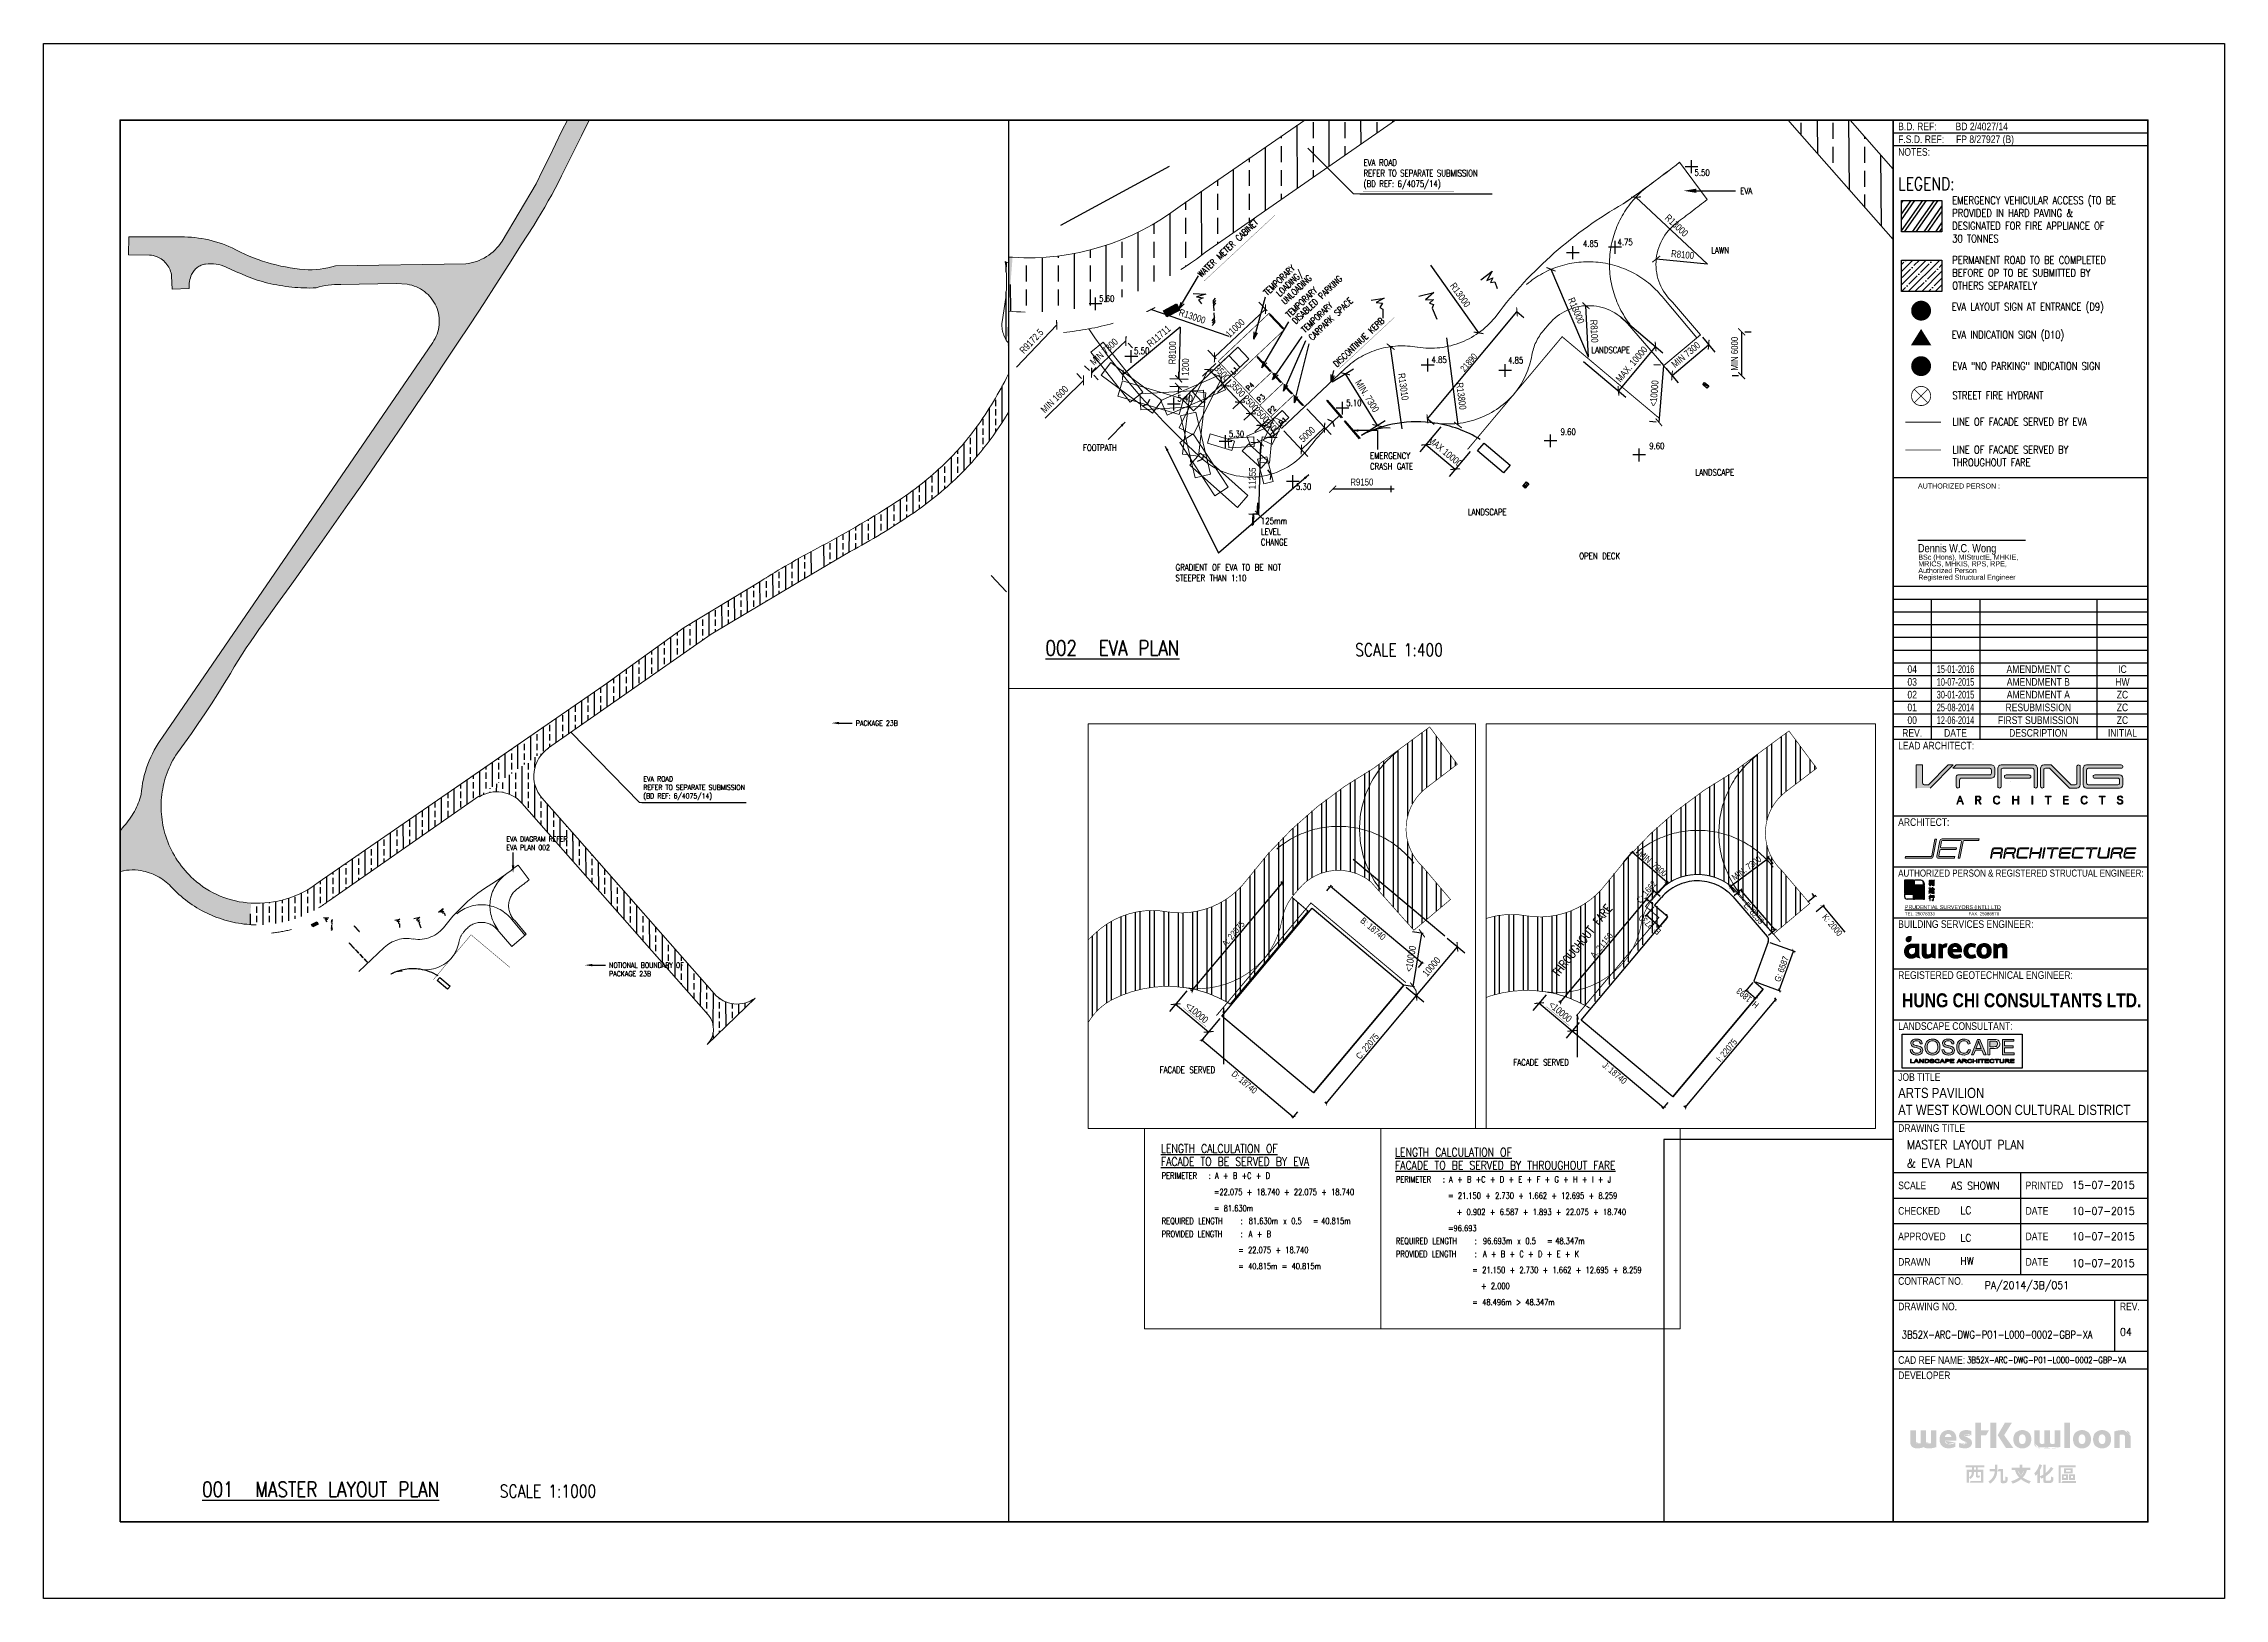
# Paper-space layout 'Layout1' of a CAD drawing. Header units: millimetres. Extents: x -8 to 848, y -8 to 602.
# The model-space entities are those that its viewports show. They can reach past a viewport. Long polylines and large blocks are cut down to what shows.
import ezdxf
from ezdxf import colors
from ezdxf.entities.mleader import LeaderData, LeaderLine
from ezdxf.enums import TextEntityAlignment as Align
from ezdxf.math import Vec2, Vec3

# ---------------------------------------------------------------- set-up
doc = ezdxf.new("R2010")
doc.units = ezdxf.units.MM
doc.header["$LTSCALE"] = 1000
doc.header["$MEASUREMENT"] = 0
for name, pattern in [('ACAD_ISO04W100', [30, 24, -3, 0, -3]), ('DASHDOT', [1, 0.5, -0.25, 0, -0.25]), ('DASHED', [0.75, 0.5, -0.25]), ('HIDDEN', [0.375, 0.25, -0.125]), ('HIDDEN2', [0.1875, 0.125, -0.0625]), ('HOARDING PLAN$0$HIDDEN', [9.525, 6.35, -3.175]), ('N132X01M - Default$0$R_WKCD_LB - Model$0$DIVIDE', [1.25, 0.5, -0.25, 0, -0.25, 0, -0.25]), ('PHANTOM2', [1.25, 0.625, -0.125, 0.125, -0.125, 0.125, -0.125])]:
    doc.linetypes.add(name, pattern=pattern)
for name, color, linetype in [('00_Example', 7, 'Continuous'), ('_BD Amendment B Changes', 10, 'Continuous'), ('_Car Parking A', 2, 'DASHED'), ('_EVA Path', 7, 'HIDDEN2'), ('_Proposed location by VPANG_20140508', 7, 'Continuous'), ('BD02T', 7, 'Continuous'), ('Layer 1', 7, 'Continuous'), ('MGD031_1', 7, 'Continuous'), ('MGD041_4', 6, 'Continuous'), ('MGD043_1', 2, 'Continuous'), ('MGD08240', 3, 'Continuous'), ('TEXT', 7, 'Continuous'), ('VPA032_Levels', 1, 'Continuous'), ('VPA040_Text', 3, 'Continuous'), ('VPA043_N35', 2, 'Continuous'), ('VPA060_Hatch_EVA', 253, 'Continuous'), ('VPA064_C10', 10, 'Continuous'), ('VPA064_C103', 103, 'Continuous'), ('VPA230_A', 1, 'HIDDEN2')]:
    doc.layers.add(name, color=color, linetype=linetype)
for name, color, linetype, lineweight in [('DLNEVA', 1, 'Continuous', 5), ('DW-TITLE', 7, 'Continuous', 0), ('VPA010_Title Block', 7, 'Continuous', 25), ('VPA014_Drawing Information', 1, 'Continuous', 25), ('VPA031_Dimension', 6, 'Continuous', 13), ('VPA040_T', 1, 'Continuous', 25)]:
    doc.layers.add(name, color=color, linetype=linetype, lineweight=lineweight)
doc.styles.add('1_2.5mm', font='arial.ttf', dxfattribs={"width": 0.8, "height": 0.0025})
doc.styles.add('Arial', font='arial.ttf', dxfattribs={"width": 0.8})
doc.styles.add('RLP-SIMPLEX', font='SIMPLEX.shx', dxfattribs={"width": 0.8})
doc.styles.add('ROMANS', font='romans.shx', dxfattribs={"width": 0.8, "height": 2.5})
doc.styles.get("Standard").update_dxf_attribs({"font": 'txt.shx', "width": 0.8})
doc.styles.add('Style-Arial', font='arial.ttf', dxfattribs={"width": 0.8})
doc.styles.add('X-OPTA1D', font='X-OPTA1D')
doc.dimstyles.get("Standard").update_dxf_attribs({"dimtxt": 0.18, "dimasz": 0.18, "dimexe": 0.18, "dimexo": 0.0625, "dimgap": 0.09, "dimtad": 0, "dimtih": 1, "dimtoh": 1, "dimdec": 4, "dimzin": 1, "dimdsep": 46, "dimtxsty": '1_2.5mm', "dimcen": 0, "dimadec": 0, "dimazin": 0, "dimtfac": 1, "dimtdec": 4, "dimtofl": 0, "dimtmove": 0, "dimatfit": 3, "dimfxl": 0, "dimtolj": 1, "dimtzin": 1, "dimarcsym": 0})
pattern_1 = [(90, (143432, 138864.4), (-5000, 9e-13), []), (90, (145932, 141364.4), (-5000, 9e-13), [2500, -1250])]

psp = doc.layouts.get("Layout1")

# ---------------------------------------------------------------- texts
at = {"ltscale": 500, "insert": (726.09, 499.21), "char_height": 4, "width": 23.8575, "attachment_point": 1, "style": 'Arial'}
psp.add_mtext('D9', dxfattribs=at)
at = {"layer": 'VPA040_Text', "width": 0.8}
for s, p in [('%%U002  EVA PLAN', (385.17, 361.86)), ('%%U001  MASTER LAYOUT PLAN', (54.27, 31.83))]:
    psp.add_text(s, height=6, dxfattribs=at).set_placement(p)
at = {"layer": 'VPA040_Text', "char_height": 5, "width": 5578.72, "attachment_point": 1, "style": 'RLP-SIMPLEX'}
for s, insert in [('{\\Fsimplex|c136;SCALE 1:400}', (506.67, 366.63)), ('{\\Fsimplex|c136;SCALE 1:}10{\\Fsimplex|c136;00}', (171.02, 36.6))]:
    psp.add_mtext(s, dxfattribs=dict(at, insert=insert))
at = {"layer": 'VPA043_N35', "attachment_point": 1, "style": 'RLP-SIMPLEX'}
for s, insert, char_height, width in [('{\\Fsimplex|c136;LEGEND:}', (719.73, 549.44), 5, 5578.72), ('EMERGENCY VEHICULAR ACCESS (TO BE \\PPROVIDED IN HARD PAVING & \\PDESIGNATED FOR FIRE APPLIANCE OF \\P30 TONNES', (740.96, 541.97), 3, 3347.232), ('PERMANENT ROAD TO BE COMPLETED\\PBEFORE OP{\\Fsimplex|c136; TO BE SUBMITTED BY \\POTHERS SEPARATELY}', (740.96, 518.53), 3, 3347.232), ('{\\Fsimplex|c136;EVA }LAYOUT SIGN AT ENTRANCE{\\Fsimplex|c136; (D9)}', (740.73, 500.23), 3, 3347.232), ('{\\Fsimplex|c136;EVA }INDICATION {\\Fsimplex|c136;SIGN (D10)}', (740.73, 489.23), 3, 3347.232), ('{\\Fsimplex|c136;EVA "NO PARKING"} INDICATION{\\Fsimplex|c136; SIGN}', (741.03, 476.95), 3, 3347.232), ('{\\Fsimplex|c136;STREET FIRE HYDRANT}', (741.03, 465.44), 3, 3347.232), ('LINE OF FACADE SERVED BY EVA', (741.03, 455.09), 3, 3347.232), ('LINE OF FACADE SERVED BY \\PTHROUGHOUT FARE', (741.03, 444.14), 3, 3347.232)]:
    psp.add_mtext(s, dxfattribs=dict(at, insert=insert, char_height=char_height, width=width))

msp = doc.modelspace()

# ---------------------------------------------------------------- texts
at = {"layer": 'BD02T', "width": 0.8}
for s, height, p in [('WATER METER CABINET', 1000, (834178374.01367, 817953197.89916)), ('TEMPORARY ', 1000, (834188690.48952, 817950332.82734)), ('LOADING/', 1000, (834190683.03717, 817950196.64698)), ('UNLOADING', 1000, (834191497.76687, 817948926.67401)), ('DISABLED PARKING', 1000, (834193188.1532, 817945869.87123)), ('TEMPORARY ', 1000, (834192196.19338, 817946866.59101)), ('TEMPORARY ', 1000, (834194616.20874, 817944500.50409)), ('CARPARK SPACE', 1000, (834195766.71181, 817943297.68596)), ('DISCONTINUE KERB', 1000, (834199642.63848, 817939130.3839)), ('L1', 800, (834183423.42241, 817937970.79672)), ('P4', 800, (834185824.43774, 817935424.20578)), ('P3', 800, (834187539.44868, 817933605.21225)), ('P2', 800, (834189254.45963, 817931786.21872)), ('P1', 800, (834190973.22713, 817929963.24087))]:
    msp.add_text(s, height=height, rotation=43.6876328783, dxfattribs=at).set_placement(p)
for s, height, p in [('%%ULENGTH CALCULATION OF', 1000, (834598812.65649, 817663698.65668)), ('%%UFACADE TO BE SERVED BY EVA', 1000, (834598812.65649, 817662163.46034)), ('PERIMETER', 720, (834598907.04928, 817660640.20311)), (':', 720, (834604427.5451, 817660640.20311)), ('FACADE SERVED', 1000, (834526013.42237, 817653324.48027)), ('REQUIRED LENGTH', 720, (834598907.04928, 817655312.05911)), ('PROVIDED LENGTH', 720, (834598907.04928, 817653781.28546)), (':', 720, (834608187.04928, 817655312.05911)), (':', 720, (834608187.04928, 817653781.28546)), ('A + B', 720, (834609147.04928, 817653781.28546)), ('81.630m', 720, (834609147.04928, 817655312.05911)), ('x', 720, (834613190.88097, 817655312.05911)), ('0.5', 720, (834614150.88097, 817655312.05911)), ('=', 720, (834616710.88097, 817655312.05911)), ('40.815m', 720, (834617670.88097, 817655312.05911)), ('= 22.075 + 18.740 ', 720, (834607913.82698, 817651890.77777)), ('= 40.815m = 40.815m', 720, (834607913.82698, 817650000.27008)), ('%%ULENGTH CALCULATION OF', 1000, (834598812.65649, 817569689.3151)), ('%%UFACADE TO BE SERVED BY THROUGHOUT FARE', 1000, (834598812.65649, 817568154.11875)), ('PERIMETER', 720, (834598907.04928, 817566630.86153)), (':', 720, (834604427.5451, 817566630.86153)), ('FACADE SERVED', 1000, (834525132.78362, 817561117.0802)), ('REQUIRED LENGTH', 720, (834598907.04928, 817559389.82122)), (':', 720, (834608187.04928, 817559389.82122)), ('96.693m', 720, (834609147.04928, 817559389.82122)), ('x', 720, (834613190.88097, 817559389.82122)), ('0.5', 720, (834614150.88097, 817559389.82122)), ('=', 720, (834616710.88097, 817559389.82122)), ('48.347m', 720, (834617670.88097, 817559389.82122)), ('PROVIDED LENGTH', 720, (834598907.04928, 817557859.04757)), ('= 21.150 + 2.730 + 1.662 + 12.695 + 8.259', 720, (834607913.82698, 817555968.53988)), (':', 720, (834608187.04928, 817557859.04757)), ('A + B + C + D + E + K', 720, (834609147.04928, 817557859.04757)), ('  + 2.000', 720, (834607913.82698, 817554080.91859)), ('= 48.496m > 48.347m', 720, (834607913.82698, 817552184.35867))]:
    msp.add_text(s, height=height, dxfattribs=at).set_placement(p)
at = {"layer": 'BD02T', "ltscale": 500, "attachment_point": 1}
for s, insert, char_height, width, rotation in [('EVA', (834262925.8941, 817967335.82172), 1000, 15390.4761904, 0.4507761779), ('ST-1', (834257370.9584, 817936656.63181), 250, 3847.6190476, 319.9999999996), ('ST-2', (834228960.12048, 817920524.98635), 250, 3847.6190476, 49.9999999996)]:
    msp.add_mtext(s, dxfattribs=dict(at, insert=insert, char_height=char_height, width=width, rotation=rotation))
at = {"layer": 'BD02T', "ltscale": 500, "char_height": 1000, "width": 15390.4761904, "attachment_point": 1}
for s, insert in [('LAWN', (834258382.67998, 817958016.8565)), ('LANDSCAPE', (834239566.54052, 817942388.36259)), ('EMERGENCY \\PCRASH GATE', (834204826.81406, 817925784.71879)), ('LANDSCAPE', (834255899.12232, 817923173.22701)), ('LANDSCAPE', (834220193.76814, 817916944.4822))]:
    msp.add_mtext(s, dxfattribs=dict(at, insert=insert))
at = {"layer": 'BD02T', "color": 7, "ltscale": 500, "char_height": 1000, "width": 22873.6517967, "attachment_point": 1}
for s, insert in [('FOOTPATH', (834159779.03466, 817927043.87729)), ('125mm \\PLEVEL\\PCHANGE', (834187697.90201, 817915561.58658)), ('GRADIENT OF EVA TO BE NOT\\PSTEEPER THAN 1:10', (834174308.17033, 817908264.9634)), ('OPEN DECK', (834237665.82624, 817910066.38009))]:
    msp.add_mtext(s, dxfattribs=dict(at, insert=insert))
at = {"layer": 'MGD031_1', "width": 0.8}
for s, p in [('=22.075 + 18.740 + 22.075 + 18.740', (834605049.99749, 817658725.18038)), ('A + B +C + D', (834605164.54127, 817660640.20311)), ('= 81.630m', (834605049.99749, 817656810.15765)), ('A + B +C + D + E + F + G + H + I + J', (834605164.54127, 817566630.86153)), ('= 21.150 + 2.730 + 1.662 + 12.695 + 8.259', (834605049.99749, 817564715.8388)), ('  + 0.902 + 6.587 + 1.893 + 22.075 + 18.740', (834605049.99749, 817562804.03176)), ('=96.693', (834605049.99749, 817560887.91976))]:
    msp.add_text(s, height=720, dxfattribs=at).set_placement(p)
at = {"layer": 'MGD041_4', "width": 0.8}
msp.add_text('THROUGHOUT FARE', height=1333.3333333, rotation=51.6898729658, dxfattribs=at).set_placement((834532140.08596, 817574889.90292))
at = {"layer": 'MGD043_1', "insert": (834203800.20177, 817971793.64376), "char_height": 1000, "width": 22873.6517967, "attachment_point": 1, "style": 'ROMANS'}
msp.add_mtext('EVA ROAD\\PREFER TO SEPARATE SUBMISSION\\P(BD REF: 6/4075/14)', dxfattribs=at)
at = {"layer": 'TEXT', "color": 7, "ltscale": 500, "char_height": 2000, "width": 45747.3035934, "attachment_point": 1, "style": 'ROMANS'}
for s, insert in [('PACKAGE 23B', (834385972.67737, 818027982.9409)), ('EVA ROAD\\PREFER TO SEPARATE SUBMISSION\\P(BD REF: 6/4075/14)', (834302568.13123, 818006098.35463)), ('EVA DIAGRAM REFER\\PEVA PLAN 002', (834248780.40573, 817982532.92058)), ('NOTIONAL BOUNDARY OF \\PPACKAGE 23B', (834289169.02121, 817933032.68268))]:
    msp.add_mtext(s, dxfattribs=dict(at, insert=insert))

# ---------------------------------------------------------------- blocks, each defined once
blk = doc.blocks.new('JET')
at = {"ltscale": 500}
h = blk.add_hatch(color=253, dxfattribs=at)
h.dxf.hatch_style = 1
edge = h.paths.add_edge_path()
edge.add_spline(control_points=[(0, 0), (0, 0), (0.07, 0.37), (0.07, 0.37), (0.07, 0.37), (-3.26, 0.37), (-3.26, 0.37), (-3.28, 0.37), (-3.31, 0.37), (-3.33, 0.38), (-3.53, 0.41), (-3.66, 0.61), (-3.63, 0.81), (-3.63, 0.81), (-3.5, 1.55), (-3.5, 1.55), (-3.47, 1.73), (-3.31, 1.86), (-3.13, 1.86), (-3.13, 1.86), (0.33, 1.86), (0.33, 1.86), (0.33, 1.86), (0.39, 2.23), (0.39, 2.23), (0.39, 2.23), (-2.93, 2.23), (-2.93, 2.23), (-2.96, 2.23), (-2.98, 2.23), (-3, 2.23), (-3.2, 2.27), (-3.34, 2.46), (-3.3, 2.66), (-3.3, 2.66), (-3.17, 3.41), (-3.17, 3.41), (-3.14, 3.58), (-2.98, 3.71), (-2.8, 3.71), (-2.8, 3.71), (0.65, 3.71), (0.65, 3.71), (0.65, 3.71), (0.72, 4.08), (0.72, 4.08), (0.72, 4.08), (-2.8, 4.08), (-2.8, 4.08), (-3.16, 4.08), (-3.47, 3.83), (-3.54, 3.47), (-3.54, 3.47), (-3.99, 0.87), (-3.99, 0.87), (-4.06, 0.47), (-3.8, 0.08), (-3.39, 0.01), (-3.35, 0), (-3.31, 0), (-3.26, 0), (-3.26, 0), (0, 0), (0, 0)], knot_values=[0, 0, 0, 0, 1, 1, 1, 2, 2, 2, 3, 3, 3, 4, 4, 4, 5, 5, 5, 6, 6, 6, 7, 7, 7, 8, 8, 8, 9, 9, 9, 10, 10, 10, 11, 11, 11, 12, 12, 12, 13, 13, 13, 14, 14, 14, 15, 15, 15, 16, 16, 16, 17, 17, 17, 18, 18, 18, 19, 19, 19, 20, 20, 20, 21, 21, 21, 21], degree=3, periodic=0)
edge = h.paths.add_edge_path(flags=16)
edge.add_spline(control_points=[(-4.9, 3.28), (-4.9, 3.28), (-5.03, 2.53), (-5.03, 2.53), (-5.06, 2.36), (-5.22, 2.23), (-5.4, 2.23), (-5.4, 2.23), (-8.03, 2.23), (-8.03, 2.23), (-8.06, 2.23), (-8.08, 2.23), (-8.1, 2.23), (-8.3, 2.27), (-8.44, 2.46), (-8.4, 2.66), (-8.4, 2.66), (-8.27, 3.41), (-8.27, 3.41), (-8.24, 3.58), (-8.08, 3.71), (-7.9, 3.71), (-7.9, 3.71), (-5.26, 3.71), (-5.26, 3.71), (-5.24, 3.71), (-5.22, 3.71), (-5.2, 3.71), (-5, 3.67), (-4.86, 3.48), (-4.9, 3.28)], knot_values=[0, 0, 0, 0, 1, 1, 1, 2, 2, 2, 3, 3, 3, 4, 4, 4, 5, 5, 5, 6, 6, 6, 7, 7, 7, 8, 8, 8, 9, 9, 9, 10, 10, 10, 10], degree=3, periodic=0)
edge = h.paths.add_edge_path()
edge.add_spline(control_points=[(-5.14, 4.07), (-5.18, 4.08), (-5.22, 4.08), (-5.26, 4.08), (-5.26, 4.08), (-7.9, 4.08), (-7.9, 4.08), (-8.26, 4.08), (-8.57, 3.83), (-8.64, 3.47), (-8.64, 3.47), (-9.25, 0), (-9.25, 0), (-9.25, 0), (-8.87, 0), (-8.87, 0), (-8.87, 0), (-8.6, 1.55), (-8.6, 1.55), (-8.57, 1.73), (-8.41, 1.86), (-8.23, 1.86), (-8.23, 1.86), (-6.12, 1.86), (-6.12, 1.86), (-5.94, 1.86), (-5.78, 1.73), (-5.75, 1.55), (-5.75, 1.55), (-5.48, 0), (-5.48, 0), (-5.48, 0), (-5.1, 0), (-5.1, 0), (-5.1, 0), (-5.43, 1.86), (-5.43, 1.86), (-5.43, 1.86), (-5.4, 1.86), (-5.4, 1.86), (-5.04, 1.86), (-4.73, 2.12), (-4.66, 2.47), (-4.66, 2.47), (-4.53, 3.21), (-4.53, 3.21), (-4.46, 3.62), (-4.73, 4), (-5.14, 4.07)], knot_values=[0, 0, 0, 0, 1, 1, 1, 2, 2, 2, 3, 3, 3, 4, 4, 4, 5, 5, 5, 6, 6, 6, 7, 7, 7, 8, 8, 8, 9, 9, 9, 10, 10, 10, 11, 11, 11, 12, 12, 12, 13, 13, 13, 14, 14, 14, 15, 15, 15, 16, 16, 16, 16], degree=3, periodic=0)
edge = h.paths.add_edge_path()
edge.add_spline(control_points=[(-14.54, 4.08), (-14.54, 4.08), (-18.69, 4.08), (-18.69, 4.08), (-18.69, 4.08), (-18.76, 3.71), (-18.76, 3.71), (-18.76, 3.71), (-17.34, 3.71), (-17.34, 3.71), (-17.32, 3.71), (-17.3, 3.71), (-17.28, 3.71), (-17.08, 3.67), (-16.94, 3.48), (-16.98, 3.28), (-16.98, 3.28), (-17.56, 0), (-17.56, 0), (-17.56, 0), (-17.18, 0), (-17.18, 0), (-17.18, 0), (-16.58, 3.41), (-16.58, 3.41), (-16.55, 3.58), (-16.39, 3.71), (-16.21, 3.71), (-16.21, 3.71), (-14.61, 3.71), (-14.61, 3.71), (-14.61, 3.71), (-14.54, 4.08), (-14.54, 4.08)], knot_values=[0, 0, 0, 0, 1, 1, 1, 2, 2, 2, 3, 3, 3, 4, 4, 4, 5, 5, 5, 6, 6, 6, 7, 7, 7, 8, 8, 8, 9, 9, 9, 10, 10, 10, 11, 11, 11, 11], degree=3, periodic=0)
edge = h.paths.add_edge_path()
edge.add_spline(control_points=[(-23.85, 3.47), (-23.79, 3.83), (-23.48, 4.08), (-23.12, 4.08), (-23.12, 4.08), (-19.59, 4.08), (-19.59, 4.08), (-19.59, 4.08), (-19.66, 3.71), (-19.66, 3.71), (-19.66, 3.71), (-23.12, 3.71), (-23.12, 3.71), (-23.3, 3.71), (-23.45, 3.58), (-23.48, 3.41), (-23.48, 3.41), (-23.94, 0.81), (-23.94, 0.81), (-23.98, 0.61), (-23.84, 0.41), (-23.64, 0.38), (-23.62, 0.37), (-23.6, 0.37), (-23.57, 0.37), (-23.57, 0.37), (-20.25, 0.37), (-20.25, 0.37), (-20.25, 0.37), (-20.31, 0), (-20.31, 0), (-20.31, 0), (-23.57, 0), (-23.57, 0), (-23.62, 0), (-23.66, 0), (-23.7, 0.01), (-24.11, 0.08), (-24.38, 0.47), (-24.31, 0.87), (-24.31, 0.87), (-23.85, 3.47), (-23.85, 3.47)], knot_values=[0, 0, 0, 0, 1, 1, 1, 2, 2, 2, 3, 3, 3, 4, 4, 4, 5, 5, 5, 6, 6, 6, 7, 7, 7, 8, 8, 8, 9, 9, 9, 10, 10, 10, 11, 11, 11, 12, 12, 12, 13, 13, 13, 14, 14, 14, 14], degree=3, periodic=0)
edge = h.paths.add_edge_path(flags=16)
edge.add_spline(control_points=[(-51.97, 3.28), (-51.97, 3.28), (-52.1, 2.53), (-52.1, 2.53), (-52.13, 2.36), (-52.29, 2.23), (-52.47, 2.23), (-52.47, 2.23), (-55.1, 2.23), (-55.1, 2.23), (-55.13, 2.23), (-55.15, 2.23), (-55.17, 2.23), (-55.37, 2.27), (-55.51, 2.46), (-55.47, 2.66), (-55.47, 2.66), (-55.34, 3.41), (-55.34, 3.41), (-55.31, 3.58), (-55.15, 3.71), (-54.97, 3.71), (-54.97, 3.71), (-52.33, 3.71), (-52.33, 3.71), (-52.31, 3.71), (-52.29, 3.71), (-52.27, 3.71), (-52.07, 3.67), (-51.93, 3.48), (-51.97, 3.28)], knot_values=[0, 0, 0, 0, 1, 1, 1, 2, 2, 2, 3, 3, 3, 4, 4, 4, 5, 5, 5, 6, 6, 6, 7, 7, 7, 8, 8, 8, 9, 9, 9, 10, 10, 10, 10], degree=3, periodic=0)
edge = h.paths.add_edge_path()
edge.add_spline(control_points=[(-52.21, 4.07), (-52.25, 4.08), (-52.29, 4.08), (-52.33, 4.08), (-52.33, 4.08), (-54.97, 4.08), (-54.97, 4.08), (-55.33, 4.08), (-55.64, 3.83), (-55.71, 3.47), (-55.71, 3.47), (-56.32, 0), (-56.32, 0), (-56.32, 0), (-55.94, 0), (-55.94, 0), (-55.94, 0), (-55.67, 1.55), (-55.67, 1.55), (-55.64, 1.73), (-55.48, 1.86), (-55.3, 1.86), (-55.3, 1.86), (-52.66, 1.86), (-52.66, 1.86), (-52.64, 1.86), (-52.62, 1.85), (-52.6, 1.85), (-52.4, 1.82), (-52.26, 1.62), (-52.3, 1.42), (-52.3, 1.42), (-52.55, 0), (-52.55, 0), (-52.55, 0), (-52.17, 0), (-52.17, 0), (-52.17, 0), (-51.6, 3.21), (-51.6, 3.21), (-51.53, 3.62), (-51.8, 4), (-52.21, 4.07)], knot_values=[0, 0, 0, 0, 1, 1, 1, 2, 2, 2, 3, 3, 3, 4, 4, 4, 5, 5, 5, 6, 6, 6, 7, 7, 7, 8, 8, 8, 9, 9, 9, 10, 10, 10, 11, 11, 11, 12, 12, 12, 13, 13, 13, 14, 14, 14, 14], degree=3, periodic=0)
edge = h.paths.add_edge_path()
edge.add_spline(control_points=[(-25.43, 0), (-25.43, 0), (-25.36, 0.37), (-25.36, 0.37), (-25.36, 0.37), (-28.69, 0.37), (-28.69, 0.37), (-28.71, 0.37), (-28.74, 0.37), (-28.76, 0.38), (-28.96, 0.41), (-29.09, 0.61), (-29.06, 0.81), (-29.06, 0.81), (-28.93, 1.55), (-28.93, 1.55), (-28.9, 1.73), (-28.74, 1.86), (-28.56, 1.86), (-28.56, 1.86), (-25.1, 1.86), (-25.1, 1.86), (-25.1, 1.86), (-25.04, 2.23), (-25.04, 2.23), (-25.04, 2.23), (-28.37, 2.23), (-28.37, 2.23), (-28.39, 2.23), (-28.41, 2.23), (-28.43, 2.23), (-28.63, 2.27), (-28.77, 2.46), (-28.73, 2.66), (-28.73, 2.66), (-28.6, 3.41), (-28.6, 3.41), (-28.57, 3.58), (-28.41, 3.71), (-28.23, 3.71), (-28.23, 3.71), (-24.78, 3.71), (-24.78, 3.71), (-24.78, 3.71), (-24.71, 4.08), (-24.71, 4.08), (-24.71, 4.08), (-28.23, 4.08), (-28.23, 4.08), (-28.59, 4.08), (-28.9, 3.83), (-28.97, 3.47), (-28.97, 3.47), (-29.42, 0.87), (-29.42, 0.87), (-29.49, 0.47), (-29.23, 0.08), (-28.82, 0.01), (-28.78, 0), (-28.74, 0), (-28.69, 0), (-28.69, 0), (-25.43, 0), (-25.43, 0)], knot_values=[0, 0, 0, 0, 1, 1, 1, 2, 2, 2, 3, 3, 3, 4, 4, 4, 5, 5, 5, 6, 6, 6, 7, 7, 7, 8, 8, 8, 9, 9, 9, 10, 10, 10, 11, 11, 11, 12, 12, 12, 13, 13, 13, 14, 14, 14, 15, 15, 15, 16, 16, 16, 17, 17, 17, 18, 18, 18, 19, 19, 19, 20, 20, 20, 21, 21, 21, 21], degree=3, periodic=0)
edge = h.paths.add_edge_path()
edge.add_spline(control_points=[(-29.77, 4.08), (-29.77, 4.08), (-33.92, 4.08), (-33.92, 4.08), (-33.92, 4.08), (-33.98, 3.71), (-33.98, 3.71), (-33.98, 3.71), (-32.57, 3.71), (-32.57, 3.71), (-32.55, 3.71), (-32.53, 3.71), (-32.51, 3.71), (-32.3, 3.67), (-32.17, 3.48), (-32.2, 3.28), (-32.2, 3.28), (-32.78, 0), (-32.78, 0), (-32.78, 0), (-32.41, 0), (-32.41, 0), (-32.41, 0), (-31.8, 3.41), (-31.8, 3.41), (-31.77, 3.58), (-31.62, 3.71), (-31.44, 3.71), (-31.44, 3.71), (-29.84, 3.71), (-29.84, 3.71), (-29.84, 3.71), (-29.77, 4.08), (-29.77, 4.08)], knot_values=[0, 0, 0, 0, 1, 1, 1, 2, 2, 2, 3, 3, 3, 4, 4, 4, 5, 5, 5, 6, 6, 6, 7, 7, 7, 8, 8, 8, 9, 9, 9, 10, 10, 10, 11, 11, 11, 11], degree=3, periodic=0)
edge = h.paths.add_edge_path()
edge.add_spline(control_points=[(-40.38, 4.08), (-40.38, 4.08), (-40, 4.08), (-40, 4.08), (-40, 4.08), (-40.25, 2.66), (-40.25, 2.66), (-40.29, 2.46), (-40.15, 2.27), (-39.95, 2.23), (-39.93, 2.23), (-39.91, 2.23), (-39.89, 2.23), (-39.89, 2.23), (-37.25, 2.23), (-37.25, 2.23), (-37.07, 2.23), (-36.91, 2.36), (-36.88, 2.53), (-36.88, 2.53), (-36.61, 4.08), (-36.61, 4.08), (-36.61, 4.08), (-36.23, 4.08), (-36.23, 4.08), (-36.23, 4.08), (-36.95, 0), (-36.95, 0), (-36.95, 0), (-37.33, 0), (-37.33, 0), (-37.33, 0), (-37.08, 1.42), (-37.08, 1.42), (-37.04, 1.62), (-37.18, 1.82), (-37.38, 1.85), (-37.4, 1.85), (-37.42, 1.86), (-37.44, 1.86), (-37.44, 1.86), (-40.08, 1.86), (-40.08, 1.86), (-40.26, 1.86), (-40.42, 1.73), (-40.45, 1.55), (-40.45, 1.55), (-40.72, 0), (-40.72, 0), (-40.72, 0), (-41.1, 0), (-41.1, 0), (-41.1, 0), (-40.38, 4.08), (-40.38, 4.08)], knot_values=[0, 0, 0, 0, 1, 1, 1, 2, 2, 2, 3, 3, 3, 4, 4, 4, 5, 5, 5, 6, 6, 6, 7, 7, 7, 8, 8, 8, 9, 9, 9, 10, 10, 10, 11, 11, 11, 12, 12, 12, 13, 13, 13, 14, 14, 14, 15, 15, 15, 16, 16, 16, 17, 17, 17, 18, 18, 18, 18], degree=3, periodic=0)
edge = h.paths.add_edge_path(flags=16)
edge.add_spline(control_points=[(-46.85, 3.28), (-46.85, 3.28), (-46.98, 2.53), (-46.98, 2.53), (-47.01, 2.36), (-47.16, 2.23), (-47.34, 2.23), (-47.34, 2.23), (-49.98, 2.23), (-49.98, 2.23), (-50, 2.23), (-50.02, 2.23), (-50.05, 2.23), (-50.25, 2.27), (-50.38, 2.46), (-50.35, 2.66), (-50.35, 2.66), (-50.22, 3.41), (-50.22, 3.41), (-50.18, 3.58), (-50.03, 3.71), (-49.85, 3.71), (-49.85, 3.71), (-47.21, 3.71), (-47.21, 3.71), (-47.19, 3.71), (-47.17, 3.71), (-47.15, 3.71), (-46.94, 3.67), (-46.81, 3.48), (-46.85, 3.28)], knot_values=[0, 0, 0, 0, 1, 1, 1, 2, 2, 2, 3, 3, 3, 4, 4, 4, 5, 5, 5, 6, 6, 6, 7, 7, 7, 8, 8, 8, 9, 9, 9, 10, 10, 10, 10], degree=3, periodic=0)
edge = h.paths.add_edge_path()
edge.add_spline(control_points=[(-47.08, 4.07), (-47.12, 4.08), (-47.17, 4.08), (-47.21, 4.08), (-47.21, 4.08), (-49.85, 4.08), (-49.85, 4.08), (-50.21, 4.08), (-50.52, 3.83), (-50.58, 3.47), (-50.58, 3.47), (-51.19, 0), (-51.19, 0), (-51.19, 0), (-50.82, 0), (-50.82, 0), (-50.82, 0), (-50.54, 1.55), (-50.54, 1.55), (-50.51, 1.73), (-50.36, 1.86), (-50.18, 1.86), (-50.18, 1.86), (-48.06, 1.86), (-48.06, 1.86), (-47.88, 1.86), (-47.73, 1.73), (-47.7, 1.55), (-47.7, 1.55), (-47.42, 0), (-47.42, 0), (-47.42, 0), (-47.05, 0), (-47.05, 0), (-47.05, 0), (-47.37, 1.86), (-47.37, 1.86), (-47.37, 1.86), (-47.34, 1.86), (-47.34, 1.86), (-46.98, 1.86), (-46.67, 2.12), (-46.61, 2.47), (-46.61, 2.47), (-46.48, 3.21), (-46.48, 3.21), (-46.41, 3.62), (-46.68, 4), (-47.08, 4.07)], knot_values=[0, 0, 0, 0, 1, 1, 1, 2, 2, 2, 3, 3, 3, 4, 4, 4, 5, 5, 5, 6, 6, 6, 7, 7, 7, 8, 8, 8, 9, 9, 9, 10, 10, 10, 11, 11, 11, 12, 12, 12, 13, 13, 13, 14, 14, 14, 15, 15, 15, 16, 16, 16, 16], degree=3, periodic=0)
edge = h.paths.add_edge_path()
edge.add_spline(control_points=[(-45.57, 3.47), (-45.5, 3.83), (-45.19, 4.08), (-44.83, 4.08), (-44.83, 4.08), (-41.31, 4.08), (-41.31, 4.08), (-41.31, 4.08), (-41.38, 3.71), (-41.38, 3.71), (-41.38, 3.71), (-44.83, 3.71), (-44.83, 3.71), (-45.01, 3.71), (-45.17, 3.58), (-45.2, 3.41), (-45.2, 3.41), (-45.66, 0.81), (-45.66, 0.81), (-45.69, 0.61), (-45.56, 0.41), (-45.36, 0.38), (-45.34, 0.37), (-45.31, 0.37), (-45.29, 0.37), (-45.29, 0.37), (-41.96, 0.37), (-41.96, 0.37), (-41.96, 0.37), (-42.03, 0), (-42.03, 0), (-42.03, 0), (-45.29, 0), (-45.29, 0), (-45.34, 0), (-45.38, 0), (-45.42, 0.01), (-45.82, 0.08), (-46.09, 0.47), (-46.02, 0.87), (-46.02, 0.87), (-45.57, 3.47), (-45.57, 3.47)], knot_values=[0, 0, 0, 0, 1, 1, 1, 2, 2, 2, 3, 3, 3, 4, 4, 4, 5, 5, 5, 6, 6, 6, 7, 7, 7, 8, 8, 8, 9, 9, 9, 10, 10, 10, 11, 11, 11, 12, 12, 12, 13, 13, 13, 14, 14, 14, 14], degree=3, periodic=0)
edge = h.paths.add_edge_path()
edge.add_spline(control_points=[(-13.46, 0), (-13.5, 0), (-13.54, 0), (-13.59, 0.01), (-13.99, 0.08), (-14.26, 0.47), (-14.19, 0.87), (-14.19, 0.87), (-13.62, 4.08), (-13.62, 4.08), (-13.62, 4.08), (-13.24, 4.08), (-13.24, 4.08), (-13.24, 4.08), (-13.82, 0.81), (-13.82, 0.81), (-13.86, 0.61), (-13.72, 0.41), (-13.52, 0.38), (-13.5, 0.37), (-13.48, 0.37), (-13.46, 0.37), (-13.46, 0.37), (-10.82, 0.37), (-10.82, 0.37), (-10.64, 0.37), (-10.48, 0.5), (-10.45, 0.68), (-10.45, 0.68), (-9.85, 4.08), (-9.85, 4.08), (-9.85, 4.08), (-9.47, 4.08), (-9.47, 4.08), (-9.47, 4.08), (-10.09, 0.61), (-10.09, 0.61), (-10.15, 0.26), (-10.46, 0), (-10.82, 0), (-10.82, 0), (-13.46, 0), (-13.46, 0)], knot_values=[0, 0, 0, 0, 1, 1, 1, 2, 2, 2, 3, 3, 3, 4, 4, 4, 5, 5, 5, 6, 6, 6, 7, 7, 7, 8, 8, 8, 9, 9, 9, 10, 10, 10, 11, 11, 11, 12, 12, 12, 13, 13, 13, 14, 14, 14, 14], degree=3, periodic=0)
h.paths.add_polyline_path([(-35.28, 4.08), (-36, 0), (-35.64, 0), (-34.9, 4.08)])
edge = h.paths.add_edge_path()
edge.add_spline(control_points=[(-79.41, 0.99), (-79.45, 0.79), (-79.64, 0.63), (-79.84, 0.63), (-79.84, 0.63), (-89.73, 0.63), (-89.73, 0.63), (-89.73, 0.63), (-89.85, 0), (-89.85, 0), (-89.85, 0), (-79.71, 0), (-79.71, 0), (-79.29, 0), (-78.89, 0.34), (-78.81, 0.75), (-78.81, 0.75), (-77.52, 7.54), (-77.52, 7.54), (-77.57, 7.54), (-78.09, 7.54), (-78.17, 7.54), (-78.17, 7.54), (-79.41, 0.99), (-79.41, 0.99)], knot_values=[0, 0, 0, 0, 1, 1, 1, 2, 2, 2, 3, 3, 3, 4, 4, 4, 5, 5, 5, 6, 6, 6, 7, 7, 7, 8, 8, 8, 8], degree=3, periodic=0)
edge = h.paths.add_edge_path()
edge.add_spline(control_points=[(-75.33, 7.55), (-75.74, 7.55), (-76.14, 7.21), (-76.22, 6.8), (-76.22, 6.8), (-77.37, 0.75), (-77.37, 0.75), (-77.45, 0.34), (-77.17, 0), (-76.75, 0), (-76.75, 0), (-70.52, 0), (-70.52, 0), (-70.48, 0.18), (-70.44, 0.38), (-70.39, 0.63), (-70.39, 0.63), (-76.34, 0.63), (-76.34, 0.63), (-76.54, 0.63), (-76.67, 0.79), (-76.63, 0.99), (-76.63, 0.99), (-76.24, 3.09), (-76.24, 3.09), (-76.2, 3.29), (-76.01, 3.45), (-75.81, 3.45), (-75.81, 3.45), (-69.86, 3.45), (-69.86, 3.45), (-69.86, 3.45), (-69.85, 3.45), (-69.85, 3.45), (-69.85, 3.45), (-69.72, 4.1), (-69.72, 4.1), (-69.73, 4.1), (-69.73, 4.1), (-69.74, 4.1), (-69.74, 4.1), (-75.69, 4.1), (-75.69, 4.1), (-75.88, 4.1), (-76.02, 4.26), (-75.98, 4.46), (-75.98, 4.46), (-75.58, 6.56), (-75.58, 6.56), (-75.54, 6.76), (-75.35, 6.92), (-75.15, 6.92), (-75.15, 6.92), (-69.2, 6.92), (-69.2, 6.92), (-69.2, 6.92), (-69.2, 6.92), (-69.2, 6.92), (-69.2, 6.92), (-68.06, 6.92), (-68.06, 6.92), (-67.86, 6.92), (-67.73, 6.76), (-67.77, 6.56), (-67.77, 6.56), (-69.01, 0), (-69.01, 0), (-69.01, 0), (-68.31, 0), (-68.31, 0), (-68.31, 0), (-67.07, 6.56), (-67.07, 6.56), (-67.03, 6.76), (-66.84, 6.92), (-66.64, 6.92), (-66.64, 6.92), (-60.94, 6.92), (-60.94, 6.92), (-60.87, 7.27), (-60.87, 7.33), (-60.82, 7.55), (-60.82, 7.55), (-75.33, 7.55), (-75.33, 7.55)], knot_values=[0, 0, 0, 0, 1, 1, 1, 2, 2, 2, 3, 3, 3, 4, 4, 4, 5, 5, 5, 6, 6, 6, 7, 7, 7, 8, 8, 8, 9, 9, 9, 10, 10, 10, 11, 11, 11, 12, 12, 12, 13, 13, 13, 14, 14, 14, 15, 15, 15, 16, 16, 16, 17, 17, 17, 18, 18, 18, 19, 19, 19, 20, 20, 20, 21, 21, 21, 22, 22, 22, 23, 23, 23, 24, 24, 24, 25, 25, 25, 26, 26, 26, 27, 27, 27, 28, 28, 28, 28], degree=3, periodic=0)
h.paths.add_polyline_path([(-47.37, 1.86), (-47.34, 1.86)], flags=16)
at = {"lineweight": 0}
for points in [[(-47.37, 1.86), (-47.34, 1.86)], [(-35.28, 4.08), (-36, 0), (-35.64, 0), (-34.9, 4.08), (-35.28, 4.08)]]:
    blk.add_lwpolyline(points, dxfattribs=at)
at = {"color": 7, "lineweight": 5}
blk.add_lwpolyline([(-47.37, 1.86), (-47.34, 1.86)], dxfattribs=at)
at = {"lineweight": 0}
for points, knots in [([(-79.41, 0.99), (-79.45, 0.79), (-79.64, 0.63), (-79.84, 0.63), (-79.84, 0.63), (-89.73, 0.63), (-89.73, 0.63), (-89.73, 0.63), (-89.85, 0), (-89.85, 0), (-89.85, 0), (-79.71, 0), (-79.71, 0), (-79.29, 0), (-78.89, 0.34), (-78.81, 0.75), (-78.81, 0.75), (-77.52, 7.54), (-77.52, 7.54), (-77.57, 7.54), (-78.09, 7.54), (-78.17, 7.54), (-78.17, 7.54), (-79.41, 0.99), (-79.41, 0.99)], [0, 0, 0, 0, 1, 1, 1, 2, 2, 2, 3, 3, 3, 4, 4, 4, 5, 5, 5, 6, 6, 6, 7, 7, 7, 8, 8, 8, 8]), ([(-75.33, 7.55), (-75.74, 7.55), (-76.14, 7.21), (-76.22, 6.8), (-76.22, 6.8), (-77.37, 0.75), (-77.37, 0.75), (-77.45, 0.34), (-77.17, 0), (-76.75, 0), (-76.75, 0), (-70.52, 0), (-70.52, 0), (-70.48, 0.18), (-70.44, 0.38), (-70.39, 0.63), (-70.39, 0.63), (-76.34, 0.63), (-76.34, 0.63), (-76.54, 0.63), (-76.67, 0.79), (-76.63, 0.99), (-76.63, 0.99), (-76.24, 3.09), (-76.24, 3.09), (-76.2, 3.29), (-76.01, 3.45), (-75.81, 3.45), (-75.81, 3.45), (-69.86, 3.45), (-69.86, 3.45), (-69.86, 3.45), (-69.85, 3.45), (-69.85, 3.45), (-69.85, 3.45), (-69.72, 4.1), (-69.72, 4.1), (-69.73, 4.1), (-69.73, 4.1), (-69.74, 4.1), (-69.74, 4.1), (-75.69, 4.1), (-75.69, 4.1), (-75.88, 4.1), (-76.02, 4.26), (-75.98, 4.46), (-75.98, 4.46), (-75.58, 6.56), (-75.58, 6.56), (-75.54, 6.76), (-75.35, 6.92), (-75.15, 6.92), (-75.15, 6.92), (-69.2, 6.92), (-69.2, 6.92), (-69.2, 6.92), (-69.2, 6.92), (-69.2, 6.92), (-69.2, 6.92), (-68.06, 6.92), (-68.06, 6.92), (-67.86, 6.92), (-67.73, 6.76), (-67.77, 6.56), (-67.77, 6.56), (-69.01, 0), (-69.01, 0), (-69.01, 0), (-68.31, 0), (-68.31, 0), (-68.31, 0), (-67.07, 6.56), (-67.07, 6.56), (-67.03, 6.76), (-66.84, 6.92), (-66.64, 6.92), (-66.64, 6.92), (-60.94, 6.92), (-60.94, 6.92), (-60.87, 7.27), (-60.87, 7.33), (-60.82, 7.55), (-60.82, 7.55), (-75.33, 7.55), (-75.33, 7.55)], [0, 0, 0, 0, 1, 1, 1, 2, 2, 2, 3, 3, 3, 4, 4, 4, 5, 5, 5, 6, 6, 6, 7, 7, 7, 8, 8, 8, 9, 9, 9, 10, 10, 10, 11, 11, 11, 12, 12, 12, 13, 13, 13, 14, 14, 14, 15, 15, 15, 16, 16, 16, 17, 17, 17, 18, 18, 18, 19, 19, 19, 20, 20, 20, 21, 21, 21, 22, 22, 22, 23, 23, 23, 24, 24, 24, 25, 25, 25, 26, 26, 26, 27, 27, 27, 28, 28, 28, 28]), ([(-52.21, 4.07), (-52.25, 4.08), (-52.29, 4.08), (-52.33, 4.08), (-52.33, 4.08), (-54.97, 4.08), (-54.97, 4.08), (-55.33, 4.08), (-55.64, 3.83), (-55.71, 3.47), (-55.71, 3.47), (-56.32, 0), (-56.32, 0), (-56.32, 0), (-55.94, 0), (-55.94, 0), (-55.94, 0), (-55.67, 1.55), (-55.67, 1.55), (-55.64, 1.73), (-55.48, 1.86), (-55.3, 1.86), (-55.3, 1.86), (-52.66, 1.86), (-52.66, 1.86), (-52.64, 1.86), (-52.62, 1.85), (-52.6, 1.85), (-52.4, 1.82), (-52.26, 1.62), (-52.3, 1.42), (-52.3, 1.42), (-52.55, 0), (-52.55, 0), (-52.55, 0), (-52.17, 0), (-52.17, 0), (-52.17, 0), (-51.6, 3.21), (-51.6, 3.21), (-51.53, 3.62), (-51.8, 4), (-52.21, 4.07)], [0, 0, 0, 0, 1, 1, 1, 2, 2, 2, 3, 3, 3, 4, 4, 4, 5, 5, 5, 6, 6, 6, 7, 7, 7, 8, 8, 8, 9, 9, 9, 10, 10, 10, 11, 11, 11, 12, 12, 12, 13, 13, 13, 14, 14, 14, 14]), ([(-51.97, 3.28), (-51.97, 3.28), (-52.1, 2.53), (-52.1, 2.53), (-52.13, 2.36), (-52.29, 2.23), (-52.47, 2.23), (-52.47, 2.23), (-55.1, 2.23), (-55.1, 2.23), (-55.13, 2.23), (-55.15, 2.23), (-55.17, 2.23), (-55.37, 2.27), (-55.51, 2.46), (-55.47, 2.66), (-55.47, 2.66), (-55.34, 3.41), (-55.34, 3.41), (-55.31, 3.58), (-55.15, 3.71), (-54.97, 3.71), (-54.97, 3.71), (-52.33, 3.71), (-52.33, 3.71), (-52.31, 3.71), (-52.29, 3.71), (-52.27, 3.71), (-52.07, 3.67), (-51.93, 3.48), (-51.97, 3.28)], [0, 0, 0, 0, 1, 1, 1, 2, 2, 2, 3, 3, 3, 4, 4, 4, 5, 5, 5, 6, 6, 6, 7, 7, 7, 8, 8, 8, 9, 9, 9, 10, 10, 10, 10]), ([(-47.08, 4.07), (-47.12, 4.08), (-47.17, 4.08), (-47.21, 4.08), (-47.21, 4.08), (-49.85, 4.08), (-49.85, 4.08), (-50.21, 4.08), (-50.52, 3.83), (-50.58, 3.47), (-50.58, 3.47), (-51.19, 0), (-51.19, 0), (-51.19, 0), (-50.82, 0), (-50.82, 0), (-50.82, 0), (-50.54, 1.55), (-50.54, 1.55), (-50.51, 1.73), (-50.36, 1.86), (-50.18, 1.86), (-50.18, 1.86), (-48.06, 1.86), (-48.06, 1.86), (-47.88, 1.86), (-47.73, 1.73), (-47.7, 1.55), (-47.7, 1.55), (-47.42, 0), (-47.42, 0), (-47.42, 0), (-47.05, 0), (-47.05, 0), (-47.05, 0), (-47.37, 1.86), (-47.37, 1.86), (-47.37, 1.86), (-47.34, 1.86), (-47.34, 1.86), (-46.98, 1.86), (-46.67, 2.12), (-46.61, 2.47), (-46.61, 2.47), (-46.48, 3.21), (-46.48, 3.21), (-46.41, 3.62), (-46.68, 4), (-47.08, 4.07)], [0, 0, 0, 0, 1, 1, 1, 2, 2, 2, 3, 3, 3, 4, 4, 4, 5, 5, 5, 6, 6, 6, 7, 7, 7, 8, 8, 8, 9, 9, 9, 10, 10, 10, 11, 11, 11, 12, 12, 12, 13, 13, 13, 14, 14, 14, 15, 15, 15, 16, 16, 16, 16]), ([(-46.85, 3.28), (-46.85, 3.28), (-46.98, 2.53), (-46.98, 2.53), (-47.01, 2.36), (-47.16, 2.23), (-47.34, 2.23), (-47.34, 2.23), (-49.98, 2.23), (-49.98, 2.23), (-50, 2.23), (-50.02, 2.23), (-50.05, 2.23), (-50.25, 2.27), (-50.38, 2.46), (-50.35, 2.66), (-50.35, 2.66), (-50.22, 3.41), (-50.22, 3.41), (-50.18, 3.58), (-50.03, 3.71), (-49.85, 3.71), (-49.85, 3.71), (-47.21, 3.71), (-47.21, 3.71), (-47.19, 3.71), (-47.17, 3.71), (-47.15, 3.71), (-46.94, 3.67), (-46.81, 3.48), (-46.85, 3.28)], [0, 0, 0, 0, 1, 1, 1, 2, 2, 2, 3, 3, 3, 4, 4, 4, 5, 5, 5, 6, 6, 6, 7, 7, 7, 8, 8, 8, 9, 9, 9, 10, 10, 10, 10]), ([(-45.57, 3.47), (-45.5, 3.83), (-45.19, 4.08), (-44.83, 4.08), (-44.83, 4.08), (-41.31, 4.08), (-41.31, 4.08), (-41.31, 4.08), (-41.38, 3.71), (-41.38, 3.71), (-41.38, 3.71), (-44.83, 3.71), (-44.83, 3.71), (-45.01, 3.71), (-45.17, 3.58), (-45.2, 3.41), (-45.2, 3.41), (-45.66, 0.81), (-45.66, 0.81), (-45.69, 0.61), (-45.56, 0.41), (-45.36, 0.38), (-45.34, 0.37), (-45.31, 0.37), (-45.29, 0.37), (-45.29, 0.37), (-41.96, 0.37), (-41.96, 0.37), (-41.96, 0.37), (-42.03, 0), (-42.03, 0), (-42.03, 0), (-45.29, 0), (-45.29, 0), (-45.34, 0), (-45.38, 0), (-45.42, 0.01), (-45.82, 0.08), (-46.09, 0.47), (-46.02, 0.87), (-46.02, 0.87), (-45.57, 3.47), (-45.57, 3.47)], [0, 0, 0, 0, 1, 1, 1, 2, 2, 2, 3, 3, 3, 4, 4, 4, 5, 5, 5, 6, 6, 6, 7, 7, 7, 8, 8, 8, 9, 9, 9, 10, 10, 10, 11, 11, 11, 12, 12, 12, 13, 13, 13, 14, 14, 14, 14]), ([(-40.38, 4.08), (-40.38, 4.08), (-40, 4.08), (-40, 4.08), (-40, 4.08), (-40.25, 2.66), (-40.25, 2.66), (-40.29, 2.46), (-40.15, 2.27), (-39.95, 2.23), (-39.93, 2.23), (-39.91, 2.23), (-39.89, 2.23), (-39.89, 2.23), (-37.25, 2.23), (-37.25, 2.23), (-37.07, 2.23), (-36.91, 2.36), (-36.88, 2.53), (-36.88, 2.53), (-36.61, 4.08), (-36.61, 4.08), (-36.61, 4.08), (-36.23, 4.08), (-36.23, 4.08), (-36.23, 4.08), (-36.95, 0), (-36.95, 0), (-36.95, 0), (-37.33, 0), (-37.33, 0), (-37.33, 0), (-37.08, 1.42), (-37.08, 1.42), (-37.04, 1.62), (-37.18, 1.82), (-37.38, 1.85), (-37.4, 1.85), (-37.42, 1.86), (-37.44, 1.86), (-37.44, 1.86), (-40.08, 1.86), (-40.08, 1.86), (-40.26, 1.86), (-40.42, 1.73), (-40.45, 1.55), (-40.45, 1.55), (-40.72, 0), (-40.72, 0), (-40.72, 0), (-41.1, 0), (-41.1, 0), (-41.1, 0), (-40.38, 4.08), (-40.38, 4.08)], [0, 0, 0, 0, 1, 1, 1, 2, 2, 2, 3, 3, 3, 4, 4, 4, 5, 5, 5, 6, 6, 6, 7, 7, 7, 8, 8, 8, 9, 9, 9, 10, 10, 10, 11, 11, 11, 12, 12, 12, 13, 13, 13, 14, 14, 14, 15, 15, 15, 16, 16, 16, 17, 17, 17, 18, 18, 18, 18]), ([(-29.77, 4.08), (-29.77, 4.08), (-33.92, 4.08), (-33.92, 4.08), (-33.92, 4.08), (-33.98, 3.71), (-33.98, 3.71), (-33.98, 3.71), (-32.57, 3.71), (-32.57, 3.71), (-32.55, 3.71), (-32.53, 3.71), (-32.51, 3.71), (-32.3, 3.67), (-32.17, 3.48), (-32.2, 3.28), (-32.2, 3.28), (-32.78, 0), (-32.78, 0), (-32.78, 0), (-32.41, 0), (-32.41, 0), (-32.41, 0), (-31.8, 3.41), (-31.8, 3.41), (-31.77, 3.58), (-31.62, 3.71), (-31.44, 3.71), (-31.44, 3.71), (-29.84, 3.71), (-29.84, 3.71), (-29.84, 3.71), (-29.77, 4.08), (-29.77, 4.08)], [0, 0, 0, 0, 1, 1, 1, 2, 2, 2, 3, 3, 3, 4, 4, 4, 5, 5, 5, 6, 6, 6, 7, 7, 7, 8, 8, 8, 9, 9, 9, 10, 10, 10, 11, 11, 11, 11]), ([(-25.43, 0), (-25.43, 0), (-25.36, 0.37), (-25.36, 0.37), (-25.36, 0.37), (-28.69, 0.37), (-28.69, 0.37), (-28.71, 0.37), (-28.74, 0.37), (-28.76, 0.38), (-28.96, 0.41), (-29.09, 0.61), (-29.06, 0.81), (-29.06, 0.81), (-28.93, 1.55), (-28.93, 1.55), (-28.9, 1.73), (-28.74, 1.86), (-28.56, 1.86), (-28.56, 1.86), (-25.1, 1.86), (-25.1, 1.86), (-25.1, 1.86), (-25.04, 2.23), (-25.04, 2.23), (-25.04, 2.23), (-28.37, 2.23), (-28.37, 2.23), (-28.39, 2.23), (-28.41, 2.23), (-28.43, 2.23), (-28.63, 2.27), (-28.77, 2.46), (-28.73, 2.66), (-28.73, 2.66), (-28.6, 3.41), (-28.6, 3.41), (-28.57, 3.58), (-28.41, 3.71), (-28.23, 3.71), (-28.23, 3.71), (-24.78, 3.71), (-24.78, 3.71), (-24.78, 3.71), (-24.71, 4.08), (-24.71, 4.08), (-24.71, 4.08), (-28.23, 4.08), (-28.23, 4.08), (-28.59, 4.08), (-28.9, 3.83), (-28.97, 3.47), (-28.97, 3.47), (-29.42, 0.87), (-29.42, 0.87), (-29.49, 0.47), (-29.23, 0.08), (-28.82, 0.01), (-28.78, 0), (-28.74, 0), (-28.69, 0), (-28.69, 0), (-25.43, 0), (-25.43, 0)], [0, 0, 0, 0, 1, 1, 1, 2, 2, 2, 3, 3, 3, 4, 4, 4, 5, 5, 5, 6, 6, 6, 7, 7, 7, 8, 8, 8, 9, 9, 9, 10, 10, 10, 11, 11, 11, 12, 12, 12, 13, 13, 13, 14, 14, 14, 15, 15, 15, 16, 16, 16, 17, 17, 17, 18, 18, 18, 19, 19, 19, 20, 20, 20, 21, 21, 21, 21]), ([(-23.85, 3.47), (-23.79, 3.83), (-23.48, 4.08), (-23.12, 4.08), (-23.12, 4.08), (-19.59, 4.08), (-19.59, 4.08), (-19.59, 4.08), (-19.66, 3.71), (-19.66, 3.71), (-19.66, 3.71), (-23.12, 3.71), (-23.12, 3.71), (-23.3, 3.71), (-23.45, 3.58), (-23.48, 3.41), (-23.48, 3.41), (-23.94, 0.81), (-23.94, 0.81), (-23.98, 0.61), (-23.84, 0.41), (-23.64, 0.38), (-23.62, 0.37), (-23.6, 0.37), (-23.57, 0.37), (-23.57, 0.37), (-20.25, 0.37), (-20.25, 0.37), (-20.25, 0.37), (-20.31, 0), (-20.31, 0), (-20.31, 0), (-23.57, 0), (-23.57, 0), (-23.62, 0), (-23.66, 0), (-23.7, 0.01), (-24.11, 0.08), (-24.38, 0.47), (-24.31, 0.87), (-24.31, 0.87), (-23.85, 3.47), (-23.85, 3.47)], [0, 0, 0, 0, 1, 1, 1, 2, 2, 2, 3, 3, 3, 4, 4, 4, 5, 5, 5, 6, 6, 6, 7, 7, 7, 8, 8, 8, 9, 9, 9, 10, 10, 10, 11, 11, 11, 12, 12, 12, 13, 13, 13, 14, 14, 14, 14]), ([(-14.54, 4.08), (-14.54, 4.08), (-18.69, 4.08), (-18.69, 4.08), (-18.69, 4.08), (-18.76, 3.71), (-18.76, 3.71), (-18.76, 3.71), (-17.34, 3.71), (-17.34, 3.71), (-17.32, 3.71), (-17.3, 3.71), (-17.28, 3.71), (-17.08, 3.67), (-16.94, 3.48), (-16.98, 3.28), (-16.98, 3.28), (-17.56, 0), (-17.56, 0), (-17.56, 0), (-17.18, 0), (-17.18, 0), (-17.18, 0), (-16.58, 3.41), (-16.58, 3.41), (-16.55, 3.58), (-16.39, 3.71), (-16.21, 3.71), (-16.21, 3.71), (-14.61, 3.71), (-14.61, 3.71), (-14.61, 3.71), (-14.54, 4.08), (-14.54, 4.08)], [0, 0, 0, 0, 1, 1, 1, 2, 2, 2, 3, 3, 3, 4, 4, 4, 5, 5, 5, 6, 6, 6, 7, 7, 7, 8, 8, 8, 9, 9, 9, 10, 10, 10, 11, 11, 11, 11]), ([(-13.46, 0), (-13.5, 0), (-13.54, 0), (-13.59, 0.01), (-13.99, 0.08), (-14.26, 0.47), (-14.19, 0.87), (-14.19, 0.87), (-13.62, 4.08), (-13.62, 4.08), (-13.62, 4.08), (-13.24, 4.08), (-13.24, 4.08), (-13.24, 4.08), (-13.82, 0.81), (-13.82, 0.81), (-13.86, 0.61), (-13.72, 0.41), (-13.52, 0.38), (-13.5, 0.37), (-13.48, 0.37), (-13.46, 0.37), (-13.46, 0.37), (-10.82, 0.37), (-10.82, 0.37), (-10.64, 0.37), (-10.48, 0.5), (-10.45, 0.68), (-10.45, 0.68), (-9.85, 4.08), (-9.85, 4.08), (-9.85, 4.08), (-9.47, 4.08), (-9.47, 4.08), (-9.47, 4.08), (-10.09, 0.61), (-10.09, 0.61), (-10.15, 0.26), (-10.46, 0), (-10.82, 0), (-10.82, 0), (-13.46, 0), (-13.46, 0)], [0, 0, 0, 0, 1, 1, 1, 2, 2, 2, 3, 3, 3, 4, 4, 4, 5, 5, 5, 6, 6, 6, 7, 7, 7, 8, 8, 8, 9, 9, 9, 10, 10, 10, 11, 11, 11, 12, 12, 12, 13, 13, 13, 14, 14, 14, 14]), ([(-5.14, 4.07), (-5.18, 4.08), (-5.22, 4.08), (-5.26, 4.08), (-5.26, 4.08), (-7.9, 4.08), (-7.9, 4.08), (-8.26, 4.08), (-8.57, 3.83), (-8.64, 3.47), (-8.64, 3.47), (-9.25, 0), (-9.25, 0), (-9.25, 0), (-8.87, 0), (-8.87, 0), (-8.87, 0), (-8.6, 1.55), (-8.6, 1.55), (-8.57, 1.73), (-8.41, 1.86), (-8.23, 1.86), (-8.23, 1.86), (-6.12, 1.86), (-6.12, 1.86), (-5.94, 1.86), (-5.78, 1.73), (-5.75, 1.55), (-5.75, 1.55), (-5.48, 0), (-5.48, 0), (-5.48, 0), (-5.1, 0), (-5.1, 0), (-5.1, 0), (-5.43, 1.86), (-5.43, 1.86), (-5.43, 1.86), (-5.4, 1.86), (-5.4, 1.86), (-5.04, 1.86), (-4.73, 2.12), (-4.66, 2.47), (-4.66, 2.47), (-4.53, 3.21), (-4.53, 3.21), (-4.46, 3.62), (-4.73, 4), (-5.14, 4.07)], [0, 0, 0, 0, 1, 1, 1, 2, 2, 2, 3, 3, 3, 4, 4, 4, 5, 5, 5, 6, 6, 6, 7, 7, 7, 8, 8, 8, 9, 9, 9, 10, 10, 10, 11, 11, 11, 12, 12, 12, 13, 13, 13, 14, 14, 14, 15, 15, 15, 16, 16, 16, 16]), ([(-4.9, 3.28), (-4.9, 3.28), (-5.03, 2.53), (-5.03, 2.53), (-5.06, 2.36), (-5.22, 2.23), (-5.4, 2.23), (-5.4, 2.23), (-8.03, 2.23), (-8.03, 2.23), (-8.06, 2.23), (-8.08, 2.23), (-8.1, 2.23), (-8.3, 2.27), (-8.44, 2.46), (-8.4, 2.66), (-8.4, 2.66), (-8.27, 3.41), (-8.27, 3.41), (-8.24, 3.58), (-8.08, 3.71), (-7.9, 3.71), (-7.9, 3.71), (-5.26, 3.71), (-5.26, 3.71), (-5.24, 3.71), (-5.22, 3.71), (-5.2, 3.71), (-5, 3.67), (-4.86, 3.48), (-4.9, 3.28)], [0, 0, 0, 0, 1, 1, 1, 2, 2, 2, 3, 3, 3, 4, 4, 4, 5, 5, 5, 6, 6, 6, 7, 7, 7, 8, 8, 8, 9, 9, 9, 10, 10, 10, 10]), ([(0, 0), (0, 0), (0.07, 0.37), (0.07, 0.37), (0.07, 0.37), (-3.26, 0.37), (-3.26, 0.37), (-3.28, 0.37), (-3.31, 0.37), (-3.33, 0.38), (-3.53, 0.41), (-3.66, 0.61), (-3.63, 0.81), (-3.63, 0.81), (-3.5, 1.55), (-3.5, 1.55), (-3.47, 1.73), (-3.31, 1.86), (-3.13, 1.86), (-3.13, 1.86), (0.33, 1.86), (0.33, 1.86), (0.33, 1.86), (0.39, 2.23), (0.39, 2.23), (0.39, 2.23), (-2.93, 2.23), (-2.93, 2.23), (-2.96, 2.23), (-2.98, 2.23), (-3, 2.23), (-3.2, 2.27), (-3.34, 2.46), (-3.3, 2.66), (-3.3, 2.66), (-3.17, 3.41), (-3.17, 3.41), (-3.14, 3.58), (-2.98, 3.71), (-2.8, 3.71), (-2.8, 3.71), (0.65, 3.71), (0.65, 3.71), (0.65, 3.71), (0.72, 4.08), (0.72, 4.08), (0.72, 4.08), (-2.8, 4.08), (-2.8, 4.08), (-3.16, 4.08), (-3.47, 3.83), (-3.54, 3.47), (-3.54, 3.47), (-3.99, 0.87), (-3.99, 0.87), (-4.06, 0.47), (-3.8, 0.08), (-3.39, 0.01), (-3.35, 0), (-3.31, 0), (-3.26, 0), (-3.26, 0), (0, 0), (0, 0)], [0, 0, 0, 0, 1, 1, 1, 2, 2, 2, 3, 3, 3, 4, 4, 4, 5, 5, 5, 6, 6, 6, 7, 7, 7, 8, 8, 8, 9, 9, 9, 10, 10, 10, 11, 11, 11, 12, 12, 12, 13, 13, 13, 14, 14, 14, 15, 15, 15, 16, 16, 16, 17, 17, 17, 18, 18, 18, 19, 19, 19, 20, 20, 20, 21, 21, 21, 21])]:
    blk.add_open_spline(points, degree=3, knots=knots, dxfattribs=at)
blk = doc.blocks.new('PRU')
at = {"color": 7}
for p, q in [((3.55, 0), (0, 0)), ((0, 0), (0, -5.22)), ((3.55, -5.22), (3.55, 0)), ((3.55, 0), (3.88, -0.23)), ((3.88, -1.88), (3.88, 0)), ((6.39, 0), (3.88, 0)), ((3.55, -5.22), (0, -5.22)), ((0, -5.22), (0.33, -5.45)), ((0, -5.55), (0, -6.39)), ((3.55, -5.55), (0, -5.55)), ((3.88, -5.45), (0.33, -5.45)), ((3.55, -7.43), (1.04, -7.43)), ((3.55, -5.22), (3.88, -5.45)), ((3.55, -7.43), (3.55, -5.55)), ((3.55, -5.55), (3.88, -5.79)), ((3.55, -7.43), (3.88, -7.43)), ((7.43, -1.88), (3.88, -1.88)), ((3.88, -1.88), (4.09, -2.11)), ((3.88, -7.43), (3.88, -2.21)), ((7.43, -2.21), (3.88, -2.21)), ((7.43, -7.43), (3.88, -7.43)), ((7.77, -2.11), (4.09, -2.11)), ((7.43, -1.88), (7.43, -1.04)), ((7.43, -1.88), (7.77, -2.11)), ((7.43, -7.43), (7.43, -2.21)), ((7.43, -2.21), (7.77, -2.45)), ((7.43, -7.43), (7.77, -7.43)), ((7.77, -2.11), (7.77, -1.28)), ((7.77, -7.43), (7.77, -2.45))]:
    blk.add_line(p, q, dxfattribs=at)
at = {"color": 14, "linetype": 'Continuous'}
for points in [[(9.58, -0.56), (9.55, -0.6), (9.59, -0.62), (9.65, -0.67), (9.69, -0.71), (9.71, -0.73), (9.75, -0.79), (9.78, -0.86), (9.82, -0.9), (9.85, -0.91), (9.88, -0.91), (9.9, -0.85), (9.9, -0.85), (9.88, -0.78), (9.84, -0.73), (9.78, -0.68), (9.77, -0.67), (9.71, -0.63), (9.65, -0.6), (9.58, -0.56)], [(9.89, -4.62), (9.85, -4.68), (9.81, -4.74), (9.77, -4.8), (9.75, -4.83), (9.71, -4.88), (9.66, -4.93), (9.61, -4.98), (9.55, -5.03), (9.59, -5.07), (9.6, -5.06), (9.66, -5.01), (9.71, -4.96), (9.76, -4.91), (9.81, -4.86), (9.85, -4.81), (9.88, -4.78), (9.92, -4.72), (9.95, -4.67), (9.97, -4.63), (9.89, -4.62)], [(9.74, -4.06), (9.73, -4.11), (9.7, -4.18), (9.67, -4.23), (9.66, -4.26), (9.61, -4.31), (9.56, -4.36), (9.58, -4.39), (9.62, -4.46), (9.66, -4.48), (9.66, -4.48), (9.68, -4.4), (9.7, -4.36), (9.72, -4.29), (9.74, -4.23), (9.76, -4.16), (9.78, -4.09), (9.74, -4.06)], [(9.58, -1.46), (9.58, -1.49), (9.65, -1.5), (9.72, -1.52), (9.76, -1.53), (9.78, -1.54), (9.81, -1.6), (9.82, -1.64), (9.83, -1.72), (9.83, -1.74), (9.82, -1.82), (9.82, -1.84), (9.81, -1.91), (9.82, -1.97), (9.84, -2.03), (9.88, -2.05), (9.91, -2.03), (9.93, -2), (9.93, -1.99), (9.95, -1.92), (9.94, -1.89), (9.94, -1.82), (9.92, -1.74), (9.91, -1.71), (9.9, -1.63), (9.89, -1.57), (9.89, -1.56), (9.9, -1.54), (9.9, -1.51), (9.91, -1.48), (9.75, -1.46), (9.58, -1.46)], [(9.58, -3.1), (9.62, -3.19), (9.64, -3.18), (9.7, -3.18), (9.8, -3.17), (10.03, -3.17), (10.22, -3.15), (10.21, -3.14), (9.8, -3.12), (9.79, -3.12), (9.71, -3.12), (9.64, -3.11), (9.58, -3.1)], [(9.89, -6.83), (9.83, -6.88), (9.82, -6.89), (9.77, -6.93), (9.71, -6.98), (9.65, -7.02), (9.59, -7.06), (9.63, -7.09), (9.68, -7.06), (9.75, -7.02), (9.81, -6.99), (9.85, -6.95), (9.87, -6.94), (9.93, -6.9), (9.97, -6.86), (9.89, -6.83)], [(10.15, -5.87), (10.14, -5.89), (10.12, -5.96), (10.11, -5.97), (10.07, -6.03), (10.03, -6.09), (9.98, -6.14), (9.96, -6.17), (9.91, -6.22), (9.86, -6.26), (9.8, -6.31), (9.78, -6.33), (9.73, -6.37), (9.67, -6.41), (9.61, -6.45), (9.65, -6.48), (9.72, -6.44), (9.78, -6.41), (9.83, -6.38), (9.87, -6.36), (9.93, -6.32), (9.98, -6.27), (10.02, -6.24), (10.07, -6.2), (10.12, -6.15), (10.15, -6.12), (10.2, -6.07), (10.24, -6.01), (10.26, -6.01), (10.33, -6), (10.36, -5.97), (10.35, -5.94), (10.29, -5.91), (10.22, -5.89), (10.15, -5.87)], [(10.22, -3.15), (10.03, -3.17), (10.02, -3.19), (10, -3.25), (9.97, -3.31), (9.94, -3.37), (9.91, -3.43), (9.88, -3.5), (9.85, -3.56), (9.82, -3.63), (9.78, -3.69), (9.74, -3.76), (9.7, -3.83), (9.7, -3.83), (9.66, -3.89), (9.65, -3.93), (9.65, -3.93), (9.71, -3.96), (9.72, -3.96), (9.77, -3.93), (9.8, -3.87), (9.83, -3.82), (10.13, -3.82), (10.31, -3.79), (10.3, -3.77), (9.86, -3.77), (9.87, -3.74), (9.91, -3.68), (9.94, -3.62), (9.97, -3.55), (10, -3.49), (10.03, -3.43), (10.06, -3.37), (10.09, -3.31), (10.12, -3.24), (10.13, -3.24), (10.19, -3.22), (10.23, -3.18), (10.22, -3.15)], [(9.73, -0.02), (9.71, -0.06), (9.74, -0.08), (9.8, -0.13), (9.84, -0.18), (9.86, -0.2), (9.89, -0.25), (9.93, -0.32), (9.96, -0.37), (9.99, -0.38), (10.02, -0.37), (10.04, -0.31), (10.04, -0.31), (10.02, -0.25), (9.98, -0.2), (9.93, -0.15), (9.92, -0.14), (9.86, -0.1), (9.8, -0.06), (9.73, -0.02)], [(9.78, -4.02), (9.74, -4.06), (9.78, -4.09), (9.78, -4.15), (9.79, -4.22), (9.8, -4.29), (9.82, -4.36), (9.84, -4.42), (9.86, -4.47), (9.9, -4.53), (9.92, -4.56), (9.89, -4.62), (9.97, -4.63), (9.98, -4.64), (10.01, -4.68), (10.06, -4.73), (10.12, -4.77), (10.18, -4.81), (10.21, -4.83), (10.28, -4.87), (10.34, -4.9), (10.4, -4.93), (10.47, -4.95), (10.47, -4.95), (10.53, -4.96), (10.59, -4.98), (10.65, -4.99), (10.73, -5), (10.81, -5.01), (10.89, -5.02), (10.92, -5.02), (10.97, -5.02), (11.03, -5.03), (11.1, -5.03), (11.16, -5.03), (11.23, -5.03), (11.31, -5.04), (11.38, -5.04), (11.46, -5.04), (11.54, -5.04), (11.63, -5.04), (11.64, -5.01), (11.68, -4.96), (11.74, -4.92), (11.19, -4.91), (11.17, -4.91), (11.08, -4.91), (11, -4.91), (10.93, -4.91), (10.85, -4.9), (10.79, -4.9), (10.72, -4.89), (10.67, -4.88), (10.61, -4.87), (10.59, -4.87), (10.51, -4.86), (10.44, -4.84), (10.37, -4.82), (10.31, -4.8), (10.26, -4.77), (10.25, -4.77), (10.19, -4.73), (10.13, -4.69), (10.08, -4.65), (10.03, -4.6), (10.01, -4.57), (10.03, -4.54), (10.05, -4.49), (9.95, -4.49), (9.92, -4.45), (9.89, -4.39), (9.87, -4.34), (9.86, -4.28), (9.84, -4.21), (9.83, -4.14), (9.82, -4.06), (9.78, -4.02)], [(10.17, -0.41), (10.13, -0.52), (10.1, -0.64), (10.06, -0.75), (10.03, -0.85), (10, -0.94), (9.97, -1.02), (9.94, -1.1), (9.92, -1.16), (9.9, -1.22), (9.88, -1.27), (9.87, -1.32), (9.85, -1.35), (9.84, -1.38), (9.84, -1.4), (9.83, -1.41), (9.8, -1.45), (9.75, -1.46), (9.91, -1.48), (9.92, -1.44), (9.93, -1.39), (9.95, -1.34), (9.96, -1.28), (9.98, -1.21), (10, -1.14), (10.02, -1.05), (10.05, -0.97), (10.08, -0.87), (10.11, -0.77), (10.14, -0.67), (10.17, -0.55), (10.21, -0.43), (10.17, -0.41)], [(10.11, -3.04), (10.02, -3.12), (9.8, -3.12), (10.21, -3.14), (10.16, -3.09), (10.11, -3.04)], [(10.19, -3.68), (10.13, -3.77), (9.86, -3.77), (10.3, -3.77), (10.25, -3.73), (10.19, -3.68)], [(10.26, -6.3), (10.24, -6.35), (10.22, -6.42), (10.21, -6.43), (10.18, -6.49), (10.14, -6.55), (10.1, -6.6), (10.05, -6.66), (10.04, -6.68), (9.99, -6.73), (9.97, -6.75), (9.97, -6.75), (9.97, -6.75), (9.94, -6.78), (9.89, -6.83), (9.97, -6.86), (9.97, -7.69), (9.96, -7.75), (9.96, -7.83), (9.95, -7.89), (9.95, -7.95), (9.95, -7.97), (10.01, -7.99), (10.06, -7.97), (10.08, -7.91), (10.08, -7.85), (10.07, -7.78), (10.07, -6.77), (10.11, -6.73), (10.16, -6.68), (10.2, -6.63), (10.22, -6.61), (10.26, -6.56), (10.31, -6.5), (10.35, -6.45), (10.37, -6.45), (10.44, -6.43), (10.47, -6.4), (10.45, -6.37), (10.39, -6.34), (10.33, -6.32), (10.26, -6.3)], [(10.31, -3.79), (10.13, -3.82), (10.13, -3.84), (10.12, -3.9), (10.11, -3.97), (10.1, -4.04), (10.08, -4.11), (10.06, -4.18), (10.06, -4.2), (10.03, -4.27), (10.01, -4.35), (9.98, -4.41), (9.96, -4.47), (9.95, -4.49), (10.05, -4.49), (10.08, -4.43), (10.11, -4.36), (10.13, -4.3), (10.15, -4.23), (10.16, -4.2), (10.18, -4.13), (10.2, -4.07), (10.22, -4), (10.23, -3.93), (10.24, -3.86), (10.29, -3.83), (10.31, -3.79)], [(10.44, -1.58), (10.43, -1.6), (10.4, -1.67), (10.39, -1.71), (10.35, -1.77), (10.32, -1.81), (10.27, -1.86), (10.23, -1.89), (10.17, -1.94), (10.15, -1.95), (10.1, -1.99), (10.03, -2.03), (10.06, -2.05), (10.08, -2.04), (10.14, -2.02), (10.21, -1.99), (10.21, -1.99), (10.28, -1.95), (10.33, -1.91), (10.37, -1.88), (10.42, -1.83), (10.46, -1.78), (10.5, -1.71), (10.57, -1.71), (10.6, -1.69), (10.58, -1.65), (10.57, -1.64), (10.51, -1.61), (10.44, -1.58)], [(10.17, -4.43), (10.21, -4.52), (10.24, -4.52), (10.31, -4.51), (10.4, -4.51), (10.81, -4.51), (10.92, -4.51), (11.64, -4.51), (11.67, -4.48), (10.92, -4.45), (10.4, -4.45), (10.38, -4.45), (10.3, -4.45), (10.23, -4.44), (10.17, -4.43)], [(10.21, -3.49), (10.25, -3.58), (10.28, -3.58), (10.35, -3.57), (10.44, -3.57), (10.81, -3.57), (11.41, -3.57), (11.72, -3.57), (11.75, -3.54), (11.73, -3.52), (10.44, -3.52), (10.42, -3.52), (10.34, -3.51), (10.27, -3.5), (10.21, -3.49)], [(10.25, -0.04), (10.25, -0.05), (10.26, -0.12), (10.26, -0.2), (10.26, -1.18), (10.26, -1.2), (10.26, -1.29), (10.26, -1.36), (10.25, -1.4), (10.37, -1.39), (10.37, -1.02), (10.81, -1.02), (10.37, -0.97), (10.37, -0.61), (10.81, -0.61), (10.37, -0.55), (10.37, -0.19), (10.81, -0.19), (11.01, -0.17), (10.39, -0.14), (10.25, -0.04)], [(11.01, -0.17), (10.81, -0.19), (10.81, -0.55), (10.37, -0.55), (10.81, -0.61), (10.81, -0.97), (10.37, -0.97), (10.81, -1.02), (10.81, -1.39), (10.37, -1.39), (10.25, -1.4), (10.25, -1.44), (10.81, -1.44), (10.81, -1.53), (10.85, -1.56), (10.91, -1.55), (10.93, -1.49), (10.93, -1.46), (10.93, -1.39), (10.93, -1.38), (10.92, -1.33), (10.92, -1.26), (10.92, -1.17), (10.92, -0.24), (10.98, -0.2), (11.01, -0.17)], [(10.25, -1.44), (10.25, -1.51), (10.27, -1.56), (10.33, -1.58), (10.37, -1.55), (10.37, -1.44), (10.81, -1.44), (10.25, -1.44)], [(10.3, -4.11), (10.34, -4.2), (10.37, -4.19), (10.44, -4.19), (10.53, -4.18), (10.81, -4.18), (10.92, -4.18), (11.48, -4.18), (11.51, -4.16), (11.49, -4.13), (10.92, -4.13), (10.53, -4.13), (10.51, -4.13), (10.43, -4.13), (10.36, -4.12), (10.3, -4.11)], [(10.35, -3.81), (10.39, -3.89), (10.41, -3.88), (10.48, -3.88), (10.58, -3.88), (10.81, -3.88), (10.58, -3.82), (10.56, -3.82), (10.48, -3.82), (10.41, -3.81), (10.35, -3.81)], [(10.36, -6.59), (10.4, -6.68), (10.43, -6.68), (10.5, -6.67), (10.59, -6.67), (11.21, -6.67), (11.32, -6.67), (11.77, -6.67), (11.8, -6.64), (10.59, -6.61), (10.57, -6.61), (10.49, -6.61), (10.42, -6.6), (10.36, -6.59)], [(10.37, -3.19), (10.41, -3.28), (10.43, -3.27), (10.5, -3.27), (10.6, -3.26), (10.81, -3.26), (10.92, -3.26), (11.3, -3.26), (11.47, -3.25), (11.47, -3.23), (10.6, -3.21), (10.58, -3.21), (10.5, -3.21), (10.43, -3.2), (10.37, -3.19)], [(10.87, -0.04), (10.79, -0.14), (10.39, -0.14), (11.01, -0.17), (10.99, -0.14), (10.98, -0.12), (10.93, -0.08), (10.87, -0.04)], [(10.92, -4.18), (10.81, -4.18), (10.81, -4.45), (10.4, -4.45), (10.92, -4.45), (10.92, -4.18)], [(10.43, -6.03), (10.47, -6.12), (10.5, -6.12), (10.57, -6.11), (10.66, -6.11), (11.64, -6.11), (11.67, -6.08), (10.66, -6.05), (10.64, -6.05), (10.56, -6.05), (10.49, -6.04), (10.43, -6.03)], [(11.58, -3.4), (11.49, -3.52), (11.41, -3.52), (10.81, -3.52), (10.44, -3.52), (11.73, -3.52), (11.7, -3.49), (11.64, -3.45), (11.58, -3.4)], [(10.81, -3.88), (10.81, -4.13), (10.53, -4.13), (10.92, -4.13), (10.92, -3.88), (11.3, -3.88), (10.81, -3.88)], [(11.41, -3.57), (10.81, -3.57), (11.3, -3.57), (11.3, -3.82), (10.92, -3.82), (10.81, -3.82), (10.58, -3.82), (10.81, -3.88), (11.3, -3.88), (11.3, -3.95), (11.34, -3.98), (11.38, -3.96), (11.41, -3.92), (11.41, -3.88), (11.41, -3.81), (11.41, -3.57)], [(11.62, -6.49), (11.51, -6.61), (10.59, -6.61), (11.8, -6.64), (11.78, -6.61), (11.73, -6.57), (11.68, -6.53), (11.62, -6.49)], [(11.36, -3.13), (11.28, -3.21), (10.92, -3.21), (10.81, -3.21), (10.6, -3.21), (11.47, -3.23), (11.44, -3.19), (11.36, -3.13)], [(11.49, -5.93), (11.39, -6.05), (10.66, -6.05), (11.67, -6.08), (11.65, -6.05), (11.61, -6.02), (11.55, -5.97), (11.49, -5.93)], [(10.72, -1.6), (10.69, -1.64), (10.72, -1.66), (10.77, -1.71), (10.81, -1.76), (10.83, -1.78), (10.86, -1.84), (10.9, -1.91), (10.93, -1.96), (10.96, -1.98), (10.99, -1.97), (11.01, -1.9), (11.01, -1.9), (10.99, -1.83), (10.95, -1.78), (10.9, -1.72), (10.89, -1.72), (10.84, -1.68), (10.79, -1.64), (10.72, -1.6)], [(11.32, -6.67), (11.21, -6.67), (11.21, -7.72), (11.21, -7.73), (11.18, -7.79), (11.15, -7.8), (11.06, -7.8), (10.72, -7.83), (10.72, -7.83), (10.8, -7.83), (10.87, -7.84), (10.93, -7.86), (11, -7.88), (11.05, -7.9), (11.06, -7.91), (11.08, -7.98), (11.11, -7.98), (11.18, -7.95), (11.22, -7.93), (11.28, -7.89), (11.3, -7.85), (11.32, -7.78), (11.32, -6.67)], [(10.72, -7.77), (10.72, -7.83), (11.06, -7.8), (11.01, -7.8), (10.94, -7.8), (10.87, -7.79), (10.8, -7.78), (10.72, -7.77)], [(10.8, -2.96), (10.8, -2.99), (10.81, -3.06), (10.81, -3.14), (10.81, -3.21), (10.92, -3.21), (10.92, -3.1), (10.95, -3.09), (11.02, -3.07), (11.05, -3.04), (11.02, -3.01), (11.01, -3), (10.95, -2.99), (10.88, -2.97), (10.8, -2.96)], [(10.92, -4.51), (10.81, -4.51), (10.81, -4.53), (10.81, -4.59), (10.8, -4.67), (10.8, -4.73), (10.8, -4.79), (10.8, -4.81), (10.86, -4.83), (10.91, -4.81), (10.93, -4.75), (10.93, -4.69), (10.92, -4.62), (10.92, -4.51)], [(11.47, -3.25), (11.3, -3.26), (11.3, -3.52), (10.92, -3.52), (10.81, -3.52), (11.41, -3.52), (11.41, -3.3), (11.44, -3.29), (11.47, -3.25)], [(10.92, -3.26), (10.81, -3.26), (10.81, -3.52), (10.92, -3.52), (10.92, -3.26)], [(10.81, -3.57), (10.81, -3.82), (10.92, -3.82), (10.92, -3.57), (11.3, -3.57), (10.81, -3.57)], [(11.34, -4.01), (11.24, -4.13), (10.92, -4.13), (11.49, -4.13), (11.46, -4.1), (11.4, -4.06), (11.34, -4.01)], [(11.49, -4.33), (11.39, -4.45), (10.92, -4.45), (11.67, -4.48), (11.65, -4.45), (11.61, -4.41), (11.55, -4.37), (11.49, -4.33)], [(11.14, -0.18), (11.15, -0.21), (11.15, -0.28), (11.16, -0.37), (11.16, -1.26), (11.15, -1.32), (11.15, -1.4), (11.14, -1.46), (11.14, -1.52), (11.14, -1.54), (11.2, -1.56), (11.25, -1.54), (11.27, -1.48), (11.27, -1.42), (11.26, -1.35), (11.26, -0.33), (11.3, -0.32), (11.36, -0.3), (11.39, -0.27), (11.36, -0.23), (11.35, -0.23), (11.29, -0.21), (11.22, -0.2), (11.14, -0.18)], [(11.51, 0), (11.51, -0.03), (11.52, -0.1), (11.52, -0.19), (11.52, -1.81), (11.52, -1.82), (11.5, -1.88), (11.49, -1.88), (11.41, -1.89), (11.16, -1.92), (11.18, -1.92), (11.25, -1.93), (11.32, -1.95), (11.36, -1.96), (11.41, -2), (11.42, -2), (11.43, -2.07), (11.45, -2.07), (11.52, -2.05), (11.55, -2.03), (11.6, -1.99), (11.62, -1.94), (11.63, -1.87), (11.63, -0.14), (11.66, -0.14), (11.73, -0.12), (11.76, -0.09), (11.74, -0.06), (11.72, -0.06), (11.65, -0.03), (11.58, -0.02), (11.51, 0)], [(11.16, -1.86), (11.16, -1.92), (11.41, -1.89), (11.37, -1.89), (11.3, -1.89), (11.23, -1.87), (11.16, -1.86)], [(11.74, -4.88), (11.68, -4.89), (11.61, -4.9), (11.54, -4.9), (11.47, -4.9), (11.4, -4.91), (11.33, -4.91), (11.26, -4.91), (11.19, -4.91), (11.74, -4.92), (11.74, -4.88)]]:
    blk.add_lwpolyline(points, dxfattribs=at)
at = {"color": 7}
for centre, start, end in [((6.39, -1.04), 0, 90), ((1.04, -6.39), 180, 270), ((6.72, -1.28), 0, 66.39376)]:
    blk.add_arc(centre, 1.04, start, end, dxfattribs=at)
for points in [[(0, 0), (0, -5.22), (3.55, 0), (3.55, -5.22)], [(3.88, -2.21), (3.88, -7.43), (7.43, -2.21), (7.43, -7.43)]]:
    blk.add_solid(points, dxfattribs=at)
at = {"color": 1, "linetype": 'Continuous', "style": 'X-OPTA1D'}
for s, height, p in [('%%uPRUDENTIAL SURVEYORS (INTL) LTD', 1.5, (0.14, -11.29)), ('TEL. 25078333', 1.2466, (0.14, -13.78)), ('FAX. 25986576', 1.2466, (25.16, -13.78))]:
    blk.add_text(s, height=height, dxfattribs=at).set_placement(p)
blk = doc.blocks.new('AUR')
h = blk.add_hatch(color=250)
h.paths.add_polyline_path([(3.99, 6.41), (3.86, 6.33), (3.71, 6.24), (3.55, 6.16), (3.39, 6.09), (3.23, 6.03), (3.06, 5.98), (2.89, 5.94), (2.71, 5.91), (2.54, 5.9), (2.36, 5.9), (2.19, 5.9), (2.01, 5.91), (1.84, 5.94), (1.67, 5.97), (1.5, 6.02), (1.34, 6.09), (1.18, 6.16), (1.03, 6.25), (0.88, 6.35), (0.75, 6.47), (0.62, 6.59), (0.51, 6.72), (0.41, 6.87), (0.32, 7.02), (0.23, 7.17), (0.17, 7.33), (0.11, 7.5), (0.07, 7.67), (0.03, 7.84), (0.01, 8.02), (0, 8.19), (0, 8.37), (0.01, 8.54), (0.03, 8.72), (0.06, 8.89), (0.11, 9.06), (0.16, 9.22), (0.23, 9.39), (0.31, 9.54), (0.4, 9.7), (0.5, 9.84), (0.61, 9.97), (0.73, 10.1), (0.86, 10.22), (1, 10.32), (1.15, 10.42), (1.3, 10.51), (1.46, 10.59), (1.62, 10.66), (1.79, 10.72), (1.95, 10.76), (2.13, 10.8), (2.3, 10.84), (2.47, 10.86), (2.65, 10.88), (2.82, 10.88), (4.99, 10.88), (4.99, 8.22), (4.99, 7.52), (4.99, 7.42), (5, 7.31), (5.01, 7.21), (5.02, 7.1), (5.03, 7), (5.05, 6.89), (5.08, 6.79), (5.11, 6.69), (5.14, 6.59), (5.17, 6.49), (5.22, 6.39), (5.27, 6.3), (5.32, 6.21), (5.38, 6.12), (5.45, 6.05), (5.27, 6.05), (5.09, 6.06), (4.92, 6.09), (4.75, 6.12), (4.58, 6.16), (4.41, 6.21), (4.25, 6.28), (4.09, 6.35)])
h.paths.add_polyline_path([(3.64, 8.59), (3.64, 9.46), (3.28, 9.46), (3.17, 9.46), (3.07, 9.45), (2.96, 9.44), (2.86, 9.43), (2.75, 9.42), (2.65, 9.4), (2.55, 9.37), (2.45, 9.34), (2.35, 9.31), (2.25, 9.26), (2.16, 9.21), (2.08, 9.15), (1.99, 9.08), (1.92, 9.01), (1.85, 8.93), (1.79, 8.84), (1.74, 8.75), (1.69, 8.66), (1.66, 8.55), (1.64, 8.45), (1.63, 8.35), (1.63, 8.24), (1.63, 8.14), (1.66, 8.03), (1.69, 7.93), (1.73, 7.84), (1.79, 7.75), (1.85, 7.67), (1.93, 7.59), (2.01, 7.52), (2.1, 7.47), (2.2, 7.43), (2.3, 7.4), (2.4, 7.38), (2.51, 7.38), (2.61, 7.37), (2.72, 7.39), (2.82, 7.41), (2.92, 7.44), (3.02, 7.49), (3.11, 7.54), (3.2, 7.59), (3.28, 7.67), (3.35, 7.74), (3.41, 7.82), (3.47, 7.91), (3.52, 8), (3.56, 8.1), (3.59, 8.2), (3.61, 8.31), (3.63, 8.41), (3.64, 8.52)], flags=16)
for color, points in [(72, [(2.03, 13.35), (1.85, 13.34), (1.68, 13.32), (1.5, 13.29), (1.34, 13.24), (1.17, 13.18), (1.02, 13.09), (0.88, 12.99), (0.76, 12.86), (0.66, 12.72), (0.58, 12.56), (0.53, 12.39), (0.52, 12.22), (0.53, 12.04), (0.57, 11.87), (0.64, 11.71), (0.75, 11.57), (0.88, 11.46), (1.03, 11.37), (1.2, 11.32), (1.37, 11.3), (1.55, 11.31), (1.72, 11.35), (1.88, 11.41), (2.04, 11.5), (2.17, 11.61), (2.28, 11.75), (2.37, 11.9), (2.43, 12.06), (2.47, 12.23), (2.49, 12.41), (2.5, 12.58), (2.5, 12.67), (2.5, 13.35)]), (250, [(8.91, 6.4), (8.78, 6.3), (8.63, 6.22), (8.47, 6.14), (8.31, 6.07), (8.14, 6.02), (7.97, 5.97), (7.8, 5.94), (7.62, 5.92), (7.45, 5.9), (7.27, 5.91), (7.1, 5.92), (6.92, 5.95), (6.76, 6), (6.59, 6.07), (6.44, 6.15), (6.3, 6.26), (6.18, 6.39), (6.08, 6.53), (6, 6.69), (5.93, 6.85), (5.87, 7.01), (5.84, 7.19), (5.81, 7.36), (5.8, 7.53), (5.8, 10.88), (7.38, 10.88), (7.38, 7.89), (7.39, 7.79), (7.41, 7.68), (7.44, 7.58), (7.49, 7.49), (7.57, 7.42), (7.66, 7.37), (7.76, 7.35), (7.87, 7.34), (7.97, 7.35), (8.08, 7.36), (8.18, 7.38), (8.28, 7.41), (8.38, 7.44), (8.48, 7.49), (8.57, 7.53), (8.66, 7.59), (8.75, 7.65), (8.79, 7.68), (8.79, 10.88), (10.38, 10.88), (10.38, 6.03), (10.2, 6.04), (10.03, 6.05), (9.85, 6.07), (9.68, 6.1), (9.51, 6.15), (9.34, 6.2), (9.18, 6.26), (9.02, 6.34)]), (250, [(13.95, 9.57), (14.25, 10.97), (14.11, 10.98), (13.93, 10.98), (13.76, 10.97), (13.58, 10.94), (13.41, 10.89), (13.25, 10.84), (13.08, 10.78), (12.93, 10.7), (12.77, 10.61), (12.63, 10.51), (12.53, 10.57), (12.38, 10.64), (12.21, 10.71), (12.05, 10.76), (11.88, 10.8), (11.7, 10.84), (11.53, 10.86), (11.35, 10.88), (11.18, 10.88), (11.18, 6.03), (12.76, 6.03), (12.76, 9.23), (12.84, 9.3), (12.93, 9.36), (13.02, 9.41), (13.12, 9.45), (13.22, 9.49), (13.32, 9.52), (13.42, 9.54), (13.52, 9.56), (13.63, 9.57), (13.73, 9.58), (13.84, 9.58), (13.94, 9.57)]), (250, [(23.28, 7.47), (23.63, 6.31), (23.52, 6.26), (23.36, 6.19), (23.19, 6.13), (23.02, 6.08), (22.86, 6.03), (22.68, 5.99), (22.51, 5.96), (22.34, 5.93), (22.16, 5.92), (21.99, 5.92), (21.81, 5.92), (21.64, 5.92), (21.46, 5.93), (21.29, 5.96), (21.12, 6), (20.95, 6.04), (20.78, 6.1), (20.62, 6.18), (20.46, 6.25), (20.32, 6.35), (20.18, 6.46), (20.05, 6.58), (19.94, 6.71), (19.83, 6.85), (19.74, 7), (19.66, 7.16), (19.59, 7.32), (19.54, 7.49), (19.49, 7.66), (19.46, 7.83), (19.44, 8.01), (19.42, 8.18), (19.42, 8.36), (19.42, 8.53), (19.43, 8.71), (19.45, 8.88), (19.48, 9.05), (19.52, 9.22), (19.57, 9.39), (19.63, 9.56), (19.7, 9.72), (19.78, 9.87), (19.87, 10.03), (19.98, 10.16), (20.1, 10.29), (20.22, 10.42), (20.36, 10.53), (20.5, 10.63), (20.65, 10.72), (20.81, 10.79), (20.98, 10.86), (21.14, 10.91), (21.31, 10.95), (21.49, 10.98), (21.66, 11.01), (21.84, 11.02), (22.01, 11.02), (22.19, 11.01), (22.36, 10.99), (22.54, 10.97), (22.71, 10.94), (22.88, 10.9), (23.05, 10.85), (23.21, 10.79), (23.38, 10.73), (23.54, 10.66), (23.27, 9.44), (23.17, 9.48), (23.08, 9.52), (22.98, 9.55), (22.88, 9.59), (22.78, 9.62), (22.68, 9.65), (22.58, 9.68), (22.47, 9.7), (22.37, 9.72), (22.26, 9.73), (22.16, 9.73), (22.05, 9.73), (21.95, 9.72), (21.84, 9.7), (21.74, 9.67), (21.64, 9.64), (21.55, 9.59), (21.47, 9.53), (21.38, 9.46), (21.31, 9.38), (21.25, 9.29), (21.2, 9.2), (21.16, 9.11), (21.12, 9.01), (21.09, 8.91), (21.08, 8.8), (21.06, 8.7), (21.06, 8.59), (21.05, 8.49), (21.05, 8.38), (21.06, 8.28), (21.07, 8.17), (21.09, 8.07), (21.11, 7.97), (21.14, 7.86), (21.17, 7.77), (21.22, 7.67), (21.27, 7.58), (21.34, 7.5), (21.41, 7.42), (21.49, 7.35), (21.58, 7.29), (21.67, 7.25), (21.77, 7.22), (21.88, 7.19), (21.98, 7.18), (22.09, 7.17), (22.19, 7.18), (22.3, 7.18), (22.4, 7.2), (22.5, 7.22), (22.61, 7.24), (22.71, 7.26), (22.81, 7.29), (22.91, 7.32), (23.01, 7.36), (23.11, 7.4), (23.2, 7.44)]), (250, [(30.65, 10.53), (30.79, 10.62), (30.94, 10.71), (31.1, 10.79), (31.26, 10.85), (31.43, 10.91), (31.6, 10.96), (31.77, 10.99), (31.94, 11.01), (32.12, 11.02), (32.29, 11.02), (32.47, 11), (32.64, 10.97), (32.81, 10.93), (32.97, 10.86), (33.12, 10.77), (33.26, 10.66), (33.38, 10.53), (33.49, 10.39), (33.57, 10.24), (33.64, 10.08), (33.69, 9.91), (33.73, 9.74), (33.76, 9.57), (33.77, 9.39), (33.77, 6.05), (32.18, 6.05), (32.18, 9.03), (32.18, 9.14), (32.16, 9.24), (32.13, 9.34), (32.08, 9.43), (32, 9.51), (31.91, 9.55), (31.8, 9.58), (31.7, 9.58), (31.59, 9.58), (31.49, 9.57), (31.39, 9.55), (31.28, 9.52), (31.19, 9.48), (31.09, 9.44), (31, 9.39), (30.91, 9.34), (30.82, 9.28), (30.78, 9.24), (30.78, 6.05), (29.19, 6.05), (29.19, 10.89), (29.36, 10.89), (29.54, 10.88), (29.71, 10.85), (29.89, 10.82), (30.06, 10.78), (30.22, 10.72), (30.39, 10.66), (30.55, 10.59)])]:
    blk.add_hatch(color=color).paths.add_polyline_path(points)
h = blk.add_hatch(color=250)
h.paths.add_polyline_path([(18.95, 8.01), (15.91, 8.01), (15.95, 7.91), (15.99, 7.82), (16.04, 7.72), (16.1, 7.64), (16.17, 7.56), (16.24, 7.49), (16.33, 7.42), (16.42, 7.37), (16.51, 7.32), (16.61, 7.27), (16.71, 7.24), (16.81, 7.22), (16.91, 7.2), (17.02, 7.2), (17.12, 7.2), (17.23, 7.2), (17.33, 7.21), (17.44, 7.22), (17.54, 7.24), (17.65, 7.25), (17.75, 7.27), (17.85, 7.29), (17.96, 7.31), (18.06, 7.34), (18.16, 7.36), (18.26, 7.39), (18.36, 7.42), (18.47, 7.45), (18.57, 7.48), (18.58, 7.48), (18.91, 6.35), (18.8, 6.31), (18.64, 6.25), (18.47, 6.19), (18.31, 6.14), (18.14, 6.09), (17.97, 6.05), (17.8, 6.01), (17.62, 5.98), (17.45, 5.95), (17.28, 5.93), (17.1, 5.92), (16.93, 5.92), (16.75, 5.91), (16.57, 5.92), (16.4, 5.94), (16.23, 5.96), (16.05, 6), (15.88, 6.04), (15.72, 6.1), (15.56, 6.17), (15.4, 6.25), (15.25, 6.34), (15.11, 6.44), (14.97, 6.55), (14.85, 6.68), (14.74, 6.81), (14.64, 6.96), (14.55, 7.11), (14.47, 7.26), (14.4, 7.43), (14.35, 7.59), (14.3, 7.76), (14.27, 7.94), (14.25, 8.11), (14.24, 8.29), (14.23, 8.46), (14.23, 8.64), (14.25, 8.81), (14.27, 8.99), (14.31, 9.16), (14.35, 9.33), (14.41, 9.49), (14.48, 9.65), (14.56, 9.81), (14.65, 9.96), (14.75, 10.1), (14.87, 10.23), (14.99, 10.36), (15.12, 10.48), (15.26, 10.58), (15.41, 10.68), (15.57, 10.76), (15.73, 10.83), (15.89, 10.88), (16.06, 10.94), (16.23, 10.98), (16.41, 11), (16.58, 11.02), (16.76, 11.02), (16.93, 11.02), (17.11, 11.01), (17.28, 10.98), (17.45, 10.94), (17.62, 10.88), (17.78, 10.81), (17.93, 10.73), (18.08, 10.63), (18.22, 10.52), (18.34, 10.4), (18.46, 10.27), (18.56, 10.13), (18.65, 9.97), (18.73, 9.82), (18.79, 9.65), (18.85, 9.49), (18.89, 9.32), (18.91, 9.14), (18.93, 8.97), (18.95, 8.79)])
h.paths.add_polyline_path([(17.39, 9.06), (15.94, 9.06), (15.96, 9.17), (15.99, 9.27), (16.04, 9.36), (16.1, 9.44), (16.17, 9.53), (16.24, 9.6), (16.33, 9.66), (16.42, 9.71), (16.52, 9.75), (16.62, 9.77), (16.73, 9.77), (16.83, 9.76), (16.93, 9.73), (17.03, 9.69), (17.12, 9.63), (17.19, 9.56), (17.26, 9.48), (17.31, 9.39), (17.35, 9.29), (17.38, 9.19), (17.39, 9.08)], flags=16)
h = blk.add_hatch(color=250)
h.paths.add_polyline_path([(26.2, 7.18), (26.3, 7.19), (26.41, 7.21), (26.51, 7.25), (26.6, 7.3), (26.68, 7.36), (26.76, 7.43), (26.83, 7.51), (26.88, 7.6), (26.92, 7.7), (26.96, 7.8), (26.99, 7.9), (27.01, 8), (27.03, 8.11), (27.04, 8.21), (27.05, 8.32), (27.05, 8.42), (27.05, 8.53), (27.05, 8.63), (27.04, 8.74), (27.03, 8.84), (27.01, 8.95), (26.99, 9.05), (26.96, 9.15), (26.93, 9.25), (26.88, 9.34), (26.83, 9.44), (26.76, 9.52), (26.69, 9.59), (26.6, 9.65), (26.5, 9.69), (26.4, 9.72), (26.3, 9.74), (26.2, 9.74), (26.09, 9.74), (25.99, 9.72), (25.89, 9.69), (25.79, 9.65), (25.71, 9.59), (25.63, 9.52), (25.56, 9.44), (25.5, 9.35), (25.45, 9.26), (25.41, 9.16), (25.38, 9.06), (25.36, 8.96), (25.34, 8.85), (25.33, 8.75), (25.32, 8.64), (25.32, 8.54), (25.32, 8.43), (25.32, 8.33), (25.33, 8.22), (25.34, 8.12), (25.36, 8.01), (25.38, 7.91), (25.4, 7.81), (25.44, 7.71), (25.48, 7.61), (25.53, 7.52), (25.59, 7.43), (25.67, 7.36), (25.75, 7.29), (25.84, 7.24), (25.94, 7.21), (26.05, 7.19), (26.15, 7.18)], flags=16)
h.paths.add_polyline_path([(26.2, 5.92), (26.37, 5.92), (26.55, 5.94), (26.72, 5.96), (26.89, 6), (27.06, 6.05), (27.23, 6.11), (27.39, 6.18), (27.54, 6.26), (27.69, 6.36), (27.83, 6.46), (27.96, 6.58), (28.09, 6.71), (28.19, 6.84), (28.29, 6.99), (28.38, 7.14), (28.46, 7.3), (28.52, 7.46), (28.57, 7.63), (28.62, 7.8), (28.65, 7.97), (28.68, 8.15), (28.69, 8.32), (28.69, 8.5), (28.68, 8.67), (28.67, 8.85), (28.64, 9.02), (28.61, 9.19), (28.57, 9.36), (28.52, 9.53), (28.46, 9.7), (28.38, 9.85), (28.3, 10.01), (28.2, 10.15), (28.09, 10.29), (27.96, 10.41), (27.83, 10.53), (27.69, 10.63), (27.54, 10.72), (27.38, 10.8), (27.22, 10.86), (27.05, 10.91), (26.88, 10.96), (26.71, 10.98), (26.53, 11.01), (26.36, 11.01), (26.2, 11.02), (26.02, 11.01), (25.85, 11), (25.68, 10.97), (25.5, 10.93), (25.34, 10.88), (25.17, 10.82), (25.01, 10.75), (24.85, 10.68), (24.71, 10.58), (24.56, 10.48), (24.43, 10.36), (24.31, 10.24), (24.2, 10.1), (24.1, 9.95), (24.01, 9.8), (23.93, 9.65), (23.86, 9.49), (23.81, 9.32), (23.77, 9.15), (23.74, 8.98), (23.71, 8.8), (23.69, 8.63), (23.69, 8.45), (23.69, 8.28), (23.7, 8.1), (23.73, 7.93), (23.75, 7.75), (23.8, 7.58), (23.85, 7.41), (23.91, 7.25), (23.98, 7.09), (24.07, 6.94), (24.17, 6.79), (24.28, 6.66), (24.4, 6.53), (24.53, 6.41), (24.68, 6.32), (24.83, 6.22), (24.98, 6.14), (25.14, 6.08), (25.31, 6.02), (25.48, 5.98), (25.65, 5.95), (25.83, 5.93), (26, 5.92), (26.18, 5.92)])
blk = doc.blocks.new('Logo')
at = {"layer": 'DW-TITLE'}
h = blk.add_hatch(color=256, dxfattribs=at)
h.dxf.hatch_style = 1
h.paths.add_polyline_path([(17.87, -39.69), (19.7, -39.69), (19.7, -40.33), (17.87, -40.33)], flags=16)
h.paths.add_polyline_path([(17.07, -39.05), (20.5, -39.05), (20.5, -40.96), (17.07, -40.96)], flags=17)
h.paths.add_polyline_path([(19.06, -41.28), (21.37, -41.28), (21.37, -43.5), (19.06, -43.5)], flags=17)
h.paths.add_polyline_path([(19.78, -42), (20.66, -42), (20.66, -42.79), (19.78, -42.79)], flags=16)
h.paths.add_polyline_path([(16.27, -41.28), (18.59, -41.28), (18.59, -43.5), (16.27, -43.5)], flags=17)
h.paths.add_polyline_path([(16.99, -42), (17.87, -42), (17.87, -42.79), (16.99, -42.79)], flags=16)
h.paths.add_polyline_path([(16.52, -43.9), (21.77, -43.9), (21.77, -44.77), (15.97, -44.77)])
h.paths.add_polyline_path([(15.8, -38.65), (21.61, -38.65), (21.61, -37.86), (14.92, -37.86), (14.92, -44.78), (15.8, -44.78)])
edge = h.paths.add_edge_path()
edge.add_arc((4.14, -33.36), 10.46, 303.59646, 326.80979)
edge.add_line((12.89, -39.09), (11.96, -38.38))
edge.add_arc((5.16, -34.77), 7.7, 308.26103, 332.06411, ccw=False)
edge.add_line((9.93, -40.82), (9.93, -37.59))
edge.add_line((9.93, -37.59), (8.98, -37.59))
edge.add_line((8.98, -37.59), (8.98, -41.46))
edge.add_arc((5.16, -34.77), 7.7, 289.26614, 299.73023, ccw=False)
edge.add_line((7.7, -42.04), (7.7, -39.57))
edge.add_arc((-0.14, -35.44), 8.87, 332.19685, 344.94955)
edge.add_line((8.42, -37.74), (7.43, -37.37))
edge.add_arc((-0.14, -35.44), 7.82, 315.52363, 345.65644, ccw=False)
edge.add_line((5.44, -40.91), (5.9, -41.93))
edge.add_arc((-0.14, -35.44), 8.87, 312.92568, 320.21873)
edge.add_line((6.67, -41.11), (6.67, -44.75))
edge.add_line((6.67, -44.75), (7.7, -44.75))
edge.add_line((7.7, -44.75), (7.7, -42.32))
edge.add_line((7.7, -42.32), (8.17, -43.01))
edge.add_arc((4.14, -33.36), 10.46, 292.68229, 297.55221)
edge.add_line((8.98, -42.64), (8.98, -44.14))
edge.add_arc((9.58, -44.14), 0.597, 180, 270)
edge.add_line((9.58, -44.74), (11.69, -44.74))
edge.add_arc((11.69, -43.54), 1.19, 270, 360)
edge.add_line((12.88, -43.54), (12.88, -42.52))
edge.add_line((12.88, -42.52), (12, -42.22))
edge.add_line((12, -42.22), (12, -43.14))
edge.add_arc((11.29, -43.14), 0.716, 270, 360, ccw=False)
edge.add_line((11.29, -43.86), (10.17, -43.86))
edge.add_arc((10.17, -43.62), 0.239, 180, 270, ccw=False)
edge.add_line((9.93, -43.62), (9.93, -42.08))
edge = h.paths.add_edge_path()
edge.add_line((3.84, -38.78), (0.67, -38.78))
edge.add_line((0.67, -38.78), (0.67, -37.58))
edge.add_line((0.67, -37.58), (-0.37, -37.58))
edge.add_line((-0.37, -37.58), (-0.37, -38.78))
edge.add_line((-0.37, -38.78), (-3.48, -38.78))
edge.add_line((-3.48, -38.78), (-3.48, -39.66))
edge.add_line((-3.48, -39.66), (-2.13, -39.66))
edge.add_arc((3.57, -38.4), 5.84, 192.47243, 225.79322)
edge.add_arc((-6.78, -33.09), 11.39, 286.03371, 303.47977, ccw=False)
edge.add_line((-3.63, -44.03), (-3.08, -45))
edge.add_arc((-5.53, -36.55), 8.8, 286.19613, 310.54798)
edge.add_arc((5.91, -36.55), 8.8, 229.45202, 253.80387)
edge.add_line((3.45, -45), (4.01, -44.03))
edge.add_arc((7.15, -33.09), 11.39, 236.52023, 253.96629, ccw=False)
edge.add_arc((-3.2, -38.4), 5.84, 314.20678, 347.52757)
edge.add_line((2.5, -39.66), (3.84, -39.66))
edge.add_line((3.84, -39.66), (3.84, -38.78))
edge = h.paths.add_edge_path(flags=16)
edge.add_arc((-3.2, -38.4), 4.86, 314.20678, 344.9545, ccw=False)
edge.add_arc((3.57, -38.4), 4.86, 195.0455, 225.79322, ccw=False)
edge.add_line((-1.12, -39.66), (1.49, -39.66))
edge = h.paths.add_edge_path()
edge.add_line((-6.8, -40.2), (-6.8, -39.25))
edge.add_line((-6.8, -39.25), (-8.54, -39.25))
edge.add_line((-8.54, -39.25), (-8.62, -39.41))
edge.add_line((-8.62, -39.41), (-8.7, -39.57))
edge.add_line((-8.7, -39.57), (-8.78, -39.73))
edge.add_line((-8.78, -39.73), (-8.86, -39.89))
edge.add_line((-8.86, -39.89), (-9.02, -40.2))
edge.add_line((-9.02, -40.2), (-7.82, -40.2))
edge.add_line((-7.82, -40.2), (-7.82, -44.23))
edge.add_arc((-7.22, -44.23), 0.597, 180, 270)
edge.add_line((-7.22, -44.82), (-6.8, -44.82))
edge.add_line((-6.8, -44.82), (-6.24, -44.82))
edge.add_arc((-6.24, -43.63), 1.19, 270, 360)
edge.add_line((-5.04, -43.63), (-5.04, -42.48))
edge.add_line((-5.04, -42.48), (-5.93, -42.21))
edge.add_line((-5.93, -42.21), (-5.93, -43.64))
edge.add_arc((-6.17, -43.64), 0.239, -90, 0, ccw=False)
edge.add_line((-6.17, -43.87), (-6.8, -43.87))
edge.add_line((-6.8, -43.87), (-6.8, -40.2))
edge = h.paths.add_edge_path()
edge.add_line((-9.1, -39.52), (-9.1, -37.57))
edge.add_line((-9.1, -37.57), (-10.06, -37.57))
edge.add_line((-10.06, -37.57), (-10.06, -39.25))
edge.add_line((-10.06, -39.25), (-12.13, -39.25))
edge.add_line((-12.13, -39.25), (-12.13, -40.13))
edge.add_line((-12.13, -40.13), (-10.06, -40.13))
edge.add_arc((-15.28, -39.67), 5.24, 300.74261, 354.9413, ccw=False)
edge.add_line((-12.6, -44.17), (-11.89, -44.99))
edge.add_arc((-15.17, -39.85), 6.1, 302.5413, 340.81236)
edge.add_arc((-18.58, -39.45), 9.48, 345.3115, 359.55613)
edge = h.paths.add_edge_path()
edge.add_line((-14.64, -43.95), (-14.64, -39.57))
edge.add_line((-14.64, -39.57), (-15.51, -39.57))
edge.add_line((-15.51, -39.57), (-16.78, -39.57))
edge.add_line((-16.78, -39.57), (-16.78, -38.62))
edge.add_line((-16.78, -38.62), (-14.24, -38.62))
edge.add_line((-14.24, -38.62), (-14.24, -37.83))
edge.add_line((-14.24, -37.83), (-21.48, -37.83))
edge.add_line((-21.48, -37.83), (-21.48, -38.62))
edge.add_line((-21.48, -38.62), (-19.09, -38.62))
edge.add_line((-19.09, -38.62), (-19.09, -39.57))
edge.add_line((-19.09, -39.57), (-21.08, -39.57))
edge.add_line((-21.08, -39.57), (-21.08, -40.37))
edge.add_line((-21.08, -40.37), (-21.08, -44.67))
edge.add_line((-21.08, -44.67), (-20.21, -44.67))
edge.add_line((-20.21, -44.67), (-20.21, -40.37))
edge.add_line((-20.21, -40.37), (-19.17, -40.37))
edge.add_line((-19.17, -40.37), (-19.17, -41.01))
edge.add_arc((-20.81, -40.91), 1.64, 297.74163, 356.5024, ccw=False)
edge.add_line((-20.05, -42.36), (-20.21, -42.36))
edge.add_line((-20.21, -42.36), (-20.21, -42.51))
edge.add_line((-20.21, -42.51), (-19.57, -43.16))
edge.add_line((-19.57, -43.16), (-19.33, -42.92))
edge.add_line((-19.33, -42.92), (-19.25, -42.83))
edge.add_arc((-20.81, -40.86), 2.52, 308.17475, 356.54618)
edge.add_line((-18.3, -41.01), (-18.3, -40.37))
edge.add_line((-18.3, -40.37), (-17.5, -40.37))
edge.add_line((-17.5, -40.37), (-17.5, -41.8))
edge.add_line((-17.5, -41.8), (-17.5, -42.12))
edge.add_arc((-17.02, -42.12), 0.477, 180, 270)
edge.add_line((-17.02, -42.59), (-16.14, -42.59))
edge.add_line((-16.14, -42.59), (-15.83, -42.04))
edge.add_line((-15.83, -42.04), (-15.83, -41.88))
edge.add_line((-15.83, -41.88), (-16.78, -41.88))
edge.add_line((-16.78, -41.88), (-16.78, -40.37))
edge.add_line((-16.78, -40.37), (-15.51, -40.37))
edge.add_line((-15.51, -40.37), (-15.51, -43.95))
edge.add_line((-15.51, -43.95), (-19.57, -43.95))
edge.add_line((-19.57, -43.95), (-19.97, -44.67))
edge.add_line((-19.97, -44.67), (-19.57, -44.67))
edge.add_line((-19.57, -44.67), (-14.64, -44.67))
edge.add_line((-14.64, -44.67), (-14.64, -43.95))
h.paths.add_polyline_path([(-18.3, -39.57), (-18.3, -38.62), (-17.5, -38.62), (-17.5, -39.57)], flags=16)
edge = h.paths.add_edge_path()
edge.add_arc((40.07, -26.67), 0.961, 357.78039, 427.32905)
edge.add_arc((39.87, -28.79), 3.06, 79.28134, 107.79638)
edge.add_line((38.94, -25.87), (38.94, -30.99))
edge.add_line((38.94, -30.99), (36.79, -30.99))
edge.add_line((36.79, -30.99), (36.79, -24.51))
edge.add_arc((40.42, -36.28), 12.32, 92.51235, 107.15765, ccw=False)
edge.add_line((39.88, -23.97), (40.43, -23.97))
edge.add_arc((40.43, -28.04), 4.06, 74.66423, 90.03008, ccw=False)
edge.add_arc((41.1, -26.07), 1.99, 15.12859, 78.43013, ccw=False)
edge.add_arc((39.99, -26.55), 3.2, 5.02002, 18.2684, ccw=False)
edge.add_line((43.18, -26.27), (43.18, -30.99))
edge.add_line((43.18, -30.99), (41.03, -30.99))
edge.add_line((41.03, -30.99), (41.03, -26.63))
edge.add_line((41.03, -26.63), (41.03, -26.7))
edge = h.paths.add_edge_path(flags=16)
edge.add_arc((30.21, -27.58), 3.14, 337.57966, 382.42034)
edge.add_arc((32.01, -26.9), 1.23, 25.16305, 154.83695)
edge.add_arc((33.8, -27.58), 3.14, 157.57966, 202.42034)
edge.add_arc((32.01, -28.25), 1.23, 205.16305, 334.83695)
edge = h.paths.add_edge_path()
edge.add_arc((32.19, -27.84), 3.36, 313.46908, 332.26597)
edge.add_arc((31.07, -27.58), 4.48, 335.95052, 384.04948)
edge.add_arc((32.19, -27.31), 3.36, 27.73403, 46.53092)
edge.add_arc((32.01, -27.82), 3.85, 49.68475, 130.31525)
edge.add_arc((31.82, -27.31), 3.36, 133.46908, 152.26597)
edge.add_arc((32.94, -27.58), 4.48, 155.95052, 204.04948)
edge.add_arc((31.82, -27.84), 3.36, 207.73403, 226.53092)
edge.add_arc((32.01, -27.34), 3.85, 229.68475, 310.31525)
edge = h.paths.add_edge_path(flags=16)
edge.add_arc((22.34, -27.58), 3.14, 337.57966, 382.42034)
edge.add_arc((24.13, -26.9), 1.23, 25.16305, 154.83695)
edge.add_arc((25.92, -27.58), 3.14, 157.57966, 202.42034)
edge.add_arc((24.13, -28.25), 1.23, 205.16305, 334.83695)
edge = h.paths.add_edge_path()
edge.add_arc((24.32, -27.84), 3.36, 313.46908, 332.26597)
edge.add_arc((23.2, -27.58), 4.48, 335.95052, 384.04948)
edge.add_arc((24.32, -27.31), 3.36, 27.73403, 46.53092)
edge.add_arc((24.14, -27.82), 3.85, 49.68475, 130.31525)
edge.add_arc((23.95, -27.31), 3.36, 133.46908, 152.26597)
edge.add_arc((25.07, -27.58), 4.48, 155.95052, 204.04948)
edge.add_arc((23.95, -27.84), 3.36, 207.73403, 226.53092)
edge.add_arc((24.14, -27.34), 3.85, 229.68475, 310.31525)
h.paths.add_polyline_path([(19.42, -30.99), (19.42, -21.03), (17.14, -21.03), (17.14, -30.99)])
edge = h.paths.add_edge_path()
edge.add_arc((7.78, -28.14), 3.01, 244.3069, 265.21242, ccw=False)
edge.add_arc((7.31, -29.1), 1.94, 177.02022, 244.5991, ccw=False)
edge.add_line((5.38, -29), (5.38, -24.12))
edge.add_line((5.38, -24.12), (7.52, -24.12))
edge.add_line((7.52, -24.12), (7.52, -28.75))
edge.add_arc((8.32, -28.61), 0.812, 189.56924, 255.21018)
edge.add_arc((8.48, -27.17), 2.25, 260.79658, 293.2282)
edge.add_line((9.37, -29.24), (9.37, -24.12))
edge.add_line((9.37, -24.12), (11.52, -24.12))
edge.add_line((11.52, -24.12), (11.52, -28.73))
edge.add_arc((12.32, -28.59), 0.812, 189.56924, 255.21018)
edge.add_arc((12.56, -26.76), 2.66, 260.21825, 290.0524)
edge.add_line((13.47, -29.25), (13.46, -24.12))
edge.add_line((13.46, -24.12), (15.61, -24.12))
edge.add_line((15.61, -24.12), (15.61, -30.66))
edge.add_arc((12.65, -21.93), 9.22, 266.04599, 288.76661, ccw=False)
edge.add_arc((12.13, -28.14), 2.99, 237.70073, 267.65776, ccw=False)
edge.add_arc((8.2, -25.54), 5.63, 263.2251, 294.53405, ccw=False)
edge = h.paths.add_edge_path(flags=16)
edge.add_arc((-1.08, -27.58), 3.14, 337.57966, 382.42034)
edge.add_arc((0.71, -26.9), 1.23, 25.16305, 154.83695)
edge.add_arc((2.51, -27.58), 3.14, 157.57966, 202.42034)
edge.add_arc((0.71, -28.25), 1.23, 205.16305, 334.83695)
edge = h.paths.add_edge_path()
edge.add_arc((0.9, -27.84), 3.36, 313.46908, 332.26597)
edge.add_arc((-0.22, -27.58), 4.48, 335.95052, 384.04948)
edge.add_arc((0.9, -27.31), 3.36, 27.73403, 46.53092)
edge.add_arc((0.72, -27.82), 3.85, 49.68475, 130.31525)
edge.add_arc((0.53, -27.31), 3.36, 133.46908, 152.26597)
edge.add_arc((1.65, -27.58), 4.48, 155.95052, 204.04948)
edge.add_arc((0.53, -27.84), 3.36, 207.73403, 226.53092)
edge.add_arc((0.72, -27.34), 3.85, 229.68475, 310.31525)
h.paths.add_polyline_path([(-3.34, -21.03), (-6.41, -25.99), (-2.81, -30.99), (-5.72, -30.99), (-8.95, -25.99), (-6.09, -21.03)])
h.paths.add_polyline_path([(-9.53, -30.99), (-9.53, -21.03), (-11.81, -21.03), (-11.81, -30.99)])
h.paths.add_polyline_path([(-17.77, -21.03), (-17.77, -30.99), (-15.44, -30.99), (-15.44, -25.98), (-13.48, -25.98), (-12.41, -24.13), (-15.44, -24.13), (-15.44, -21.03)])
edge = h.paths.add_edge_path()
edge.add_arc((-21.5, -28.1), 3.03, 269.71181, 304.855)
edge.add_arc((-21.05, -29.01), 2.03, 309.24583, 392.01783)
edge.add_arc((-21.12, -29.2), 2.19, 35.23638, 55.70896)
edge.add_arc((-31.67, -48.07), 23.81, 60.31394, 65.60015)
edge.add_arc((-21.58, -26.08), 0.406, 103.91142, 230.31408, ccw=False)
edge.add_arc((-20.93, -28.66), 3.07, 58.11998, 104.05562, ccw=False)
edge.add_line((-19.31, -26.05), (-19.31, -24.36))
edge.add_arc((-21.2, -28.61), 4.65, 66.03811, 109.33221)
edge.add_arc((-22.18, -26.04), 1.9, 107.20832, 166.71386)
edge.add_arc((-20.25, -26.26), 3.83, 170.048, 184.69559)
edge.add_arc((-22.25, -26.18), 1.87, 192.25044, 238.96321)
edge.add_arc((-16.27, -15.79), 13.86, 239.95258, 248.15626)
edge.add_arc((-21.58, -29.05), 0.431, -49.52215, 69.85722, ccw=False)
edge.add_arc((-22.04, -27.68), 1.86, 270.55721, 293.7575, ccw=False)
edge.add_arc((-21.93, -25.14), 4.41, 240.75947, 268.80957, ccw=False)
edge.add_line((-24.09, -28.98), (-24.09, -30.74))
edge.add_arc((-21.87, -24.75), 6.39, 249.73582, 273.2363)
edge.add_arc((-21.51, -31.13), 0.0000382, 92.43985, 93.2363, ccw=False)
edge = h.paths.add_edge_path()
edge.add_arc((-28.35, -27.48), 3.51, 90.50111, 135.99688)
edge.add_arc((-27.56, -27.64), 4.21, 141.8925, 209.84499)
edge.add_arc((-28.51, -27.8), 3.33, 215.72709, 267.42895)
edge.add_arc((-28.18, -25.23), 5.91, 265.36376, 296.5282)
edge.add_line((-25.54, -30.52), (-25.54, -28.84))
edge.add_arc((-27.78, -25.68), 3.88, 258.64151, 305.31367, ccw=False)
edge.add_arc((-28.25, -28.08), 1.43, 183.86386, 257.88591, ccw=False)
edge.add_line((-29.68, -28.18), (-25.18, -28.18))
edge.add_arc((-37.88, -27.68), 12.71, 357.75898, 364.03413)
edge.add_arc((-28.52, -27.05), 3.32, 4.48668, 45.24142)
edge.add_arc((-28.2, -27.14), 3.18, 50.59779, 93.3539)
edge.add_arc((-28.38, -23.97), 0.00000308, 264.40722, 273.3539, ccw=False)
edge = h.paths.add_edge_path()
edge.add_arc((-41.26, -29.1), 1.94, 177.02022, 244.5991)
edge.add_arc((-40.79, -28.14), 3.01, 244.3069, 265.21242)
edge.add_arc((-40.38, -25.54), 5.63, 263.2251, 294.53405)
edge.add_arc((-36.44, -28.14), 2.99, 237.70073, 267.65776)
edge.add_arc((-35.93, -21.93), 9.22, 266.04599, 288.76661)
edge.add_line((-32.96, -30.66), (-32.96, -24.12))
edge.add_line((-32.96, -24.12), (-35.12, -24.12))
edge.add_line((-35.12, -24.12), (-35.1, -29.25))
edge.add_arc((-36.01, -26.76), 2.66, 260.21825, 290.0524, ccw=False)
edge.add_arc((-36.26, -28.59), 0.812, 189.56924, 255.21018, ccw=False)
edge.add_line((-37.06, -28.73), (-37.06, -24.12))
edge.add_line((-37.06, -24.12), (-39.21, -24.12))
edge.add_line((-39.21, -24.12), (-39.21, -29.24))
edge.add_arc((-40.1, -27.17), 2.25, 260.79658, 293.2282, ccw=False)
edge.add_arc((-40.25, -28.61), 0.812, 189.56924, 255.21018, ccw=False)
edge.add_line((-41.05, -28.75), (-41.05, -24.12))
edge.add_line((-41.05, -24.12), (-43.2, -24.12))
edge.add_line((-43.2, -24.12), (-43.2, -29.2))
edge.add_line((-43.2, -29.2), (-43.2, -29))
edge = h.paths.add_edge_path(flags=16)
edge.add_arc((-28.37, -26.76), 1.27, 0.16496, 179.83504)
edge.add_line((-29.64, -26.76), (-27.1, -26.76))
edge = h.paths.add_edge_path(flags=16)
edge.add_line((-17.5, -39.58), (-17.5, -38.62))
blk.add_lwpolyline([(-50, 0), (50, 0), (50, -60), (-50, -60)], close=True, dxfattribs=at)
blk = doc.blocks.new('A$C23130831')
at = {"color": 6}
blk.add_blockref('Logo', (-50, 60), dxfattribs=at)
blk = doc.blocks.new('TITLE BLOCK')
at = {"ltscale": 500}
h = blk.add_hatch(color=73, dxfattribs=at)
h.dxf.hatch_style = 1
h.paths.add_polyline_path([(728.7, 210.8), (728.73, 210.8), (728.44, 211.05), (728.09, 211.23), (728.04, 211.26), (727.68, 211.36), (727.3, 211.43), (726.88, 211.45), (726.49, 211.43), (726.11, 211.36), (725.75, 211.24), (725.53, 211.14), (725.21, 210.92), (724.97, 210.64), (724.89, 210.51), (724.75, 210.16), (724.71, 209.78), (724.71, 209.75), (724.77, 209.37), (724.93, 209.03), (724.98, 208.96), (725.24, 208.69), (725.58, 208.47), (725.62, 208.45), (725.91, 208.33), (726.29, 208.22), (726.77, 208.09), (727.23, 207.98), (727.63, 207.88), (727.87, 207.8), (728.15, 207.67), (728.42, 207.44), (728.51, 207.31), (728.59, 206.94), (728.58, 206.77), (728.42, 206.42), (728.24, 206.24), (727.89, 206.05), (727.84, 206.03), (727.48, 205.94), (727.06, 205.92), (726.79, 205.91), (727.06, 205.92), (726.87, 205.92), (726.47, 205.98), (726.12, 206.09), (726.1, 206.1), (725.75, 206.31), (725.5, 206.56), (725.49, 206.58), (725.33, 206.91), (725.24, 207.31), (724.47, 207.24), (724.52, 206.85), (724.63, 206.49), (724.81, 206.16), (725.05, 205.86), (725.35, 205.62), (725.7, 205.44), (725.91, 205.36), (726.26, 205.27), (726.66, 205.22), (727.1, 205.2), (727.15, 205.2), (727.56, 205.23), (727.94, 205.31), (728.29, 205.44), (728.55, 205.58), (728.86, 205.81), (729.1, 206.1), (729.2, 206.28), (729.33, 206.63), (729.38, 207.01), (729.37, 207.16), (729.29, 207.53), (729.12, 207.87), (728.98, 208.04), (728.7, 208.28), (728.33, 208.48), (728.19, 208.54), (727.88, 208.64), (727.47, 208.75), (726.96, 208.87), (726.76, 208.92), (726.28, 209.05), (725.94, 209.18), (725.73, 209.3), (725.59, 209.48), (725.49, 209.84), (725.58, 210.18), (725.84, 210.48), (726.08, 210.62), (726.45, 210.71), (726.91, 210.74), (727.33, 210.72), (727.7, 210.62), (727.99, 210.45), (728.14, 210.3), (728.32, 209.98), (728.41, 209.59), (729.19, 209.64), (729.17, 209.89), (729.07, 210.26), (728.89, 210.59), (728.73, 210.8)])
h.paths.add_polyline_path([(735.02, 210.84), (735.06, 210.84), (734.73, 211.05), (734.69, 211.08), (734.35, 211.24), (733.98, 211.36), (733.6, 211.43), (733.2, 211.45), (733.13, 211.45), (732.72, 211.42), (732.34, 211.35), (731.99, 211.23), (731.66, 211.07), (731.35, 210.86), (731.07, 210.6), (730.9, 210.41), (730.7, 210.12), (730.53, 209.8), (730.41, 209.45), (730.32, 209.08), (730.26, 208.68), (730.24, 208.24), (730.24, 208.22), (730.27, 207.83), (730.34, 207.46), (730.44, 207.09), (730.6, 206.74), (730.6, 206.73), (730.8, 206.39), (731.04, 206.09), (731.32, 205.83), (731.64, 205.61), (731.69, 205.58), (732.04, 205.41), (732.4, 205.29), (732.78, 205.22), (733.19, 205.2), (733.58, 205.22), (733.96, 205.29), (734.33, 205.41), (734.69, 205.57), (734.7, 205.58), (735.02, 205.79), (735.31, 206.04), (735.55, 206.33), (735.76, 206.67), (735.83, 206.81), (735.97, 207.16), (736.06, 207.53), (736.12, 207.91), (736.14, 208.31), (736.13, 208.46), (736.11, 208.86), (736.04, 209.24), (735.92, 209.6), (735.78, 209.94), (735.78, 209.95), (735.58, 210.28), (735.34, 210.58), (735.06, 210.84)])
h.paths.add_polyline_path([(732.95, 205.87), (733.19, 205.88), (733.03, 205.88), (732.65, 205.94), (732.29, 206.07), (731.97, 206.26), (731.68, 206.51), (731.48, 206.77), (731.31, 207.07), (731.18, 207.42), (731.11, 207.81), (731.09, 208.23), (731.09, 208.5), (731.13, 208.94), (731.22, 209.33), (731.34, 209.66), (731.51, 209.95), (731.71, 210.18), (731.79, 210.25), (732.1, 210.48), (732.44, 210.64), (732.81, 210.73), (733.2, 210.77), (733.59, 210.73), (733.96, 210.63), (734.3, 210.46), (734.59, 210.24), (734.85, 209.95), (735.05, 209.61), (735.11, 209.47), (735.21, 209.12), (735.28, 208.73), (735.3, 208.32), (735.3, 208.27), (735.27, 207.84), (735.2, 207.45), (735.08, 207.1), (734.91, 206.78), (734.71, 206.52), (734.58, 206.4), (734.29, 206.17), (733.95, 206.01), (733.59, 205.91), (733.19, 205.88)], flags=16)
h = blk.add_hatch(color=253, dxfattribs=at)
h.dxf.hatch_style = 1
h.paths.add_polyline_path([(758.89, 211.02), (758.55, 211.19), (758.15, 211.29), (758.04, 211.3), (757.68, 211.34), (757.21, 211.35), (754.89, 211.35), (754.89, 205.3), (755.71, 205.3), (755.71, 207.76), (757.31, 207.76), (757.79, 207.78), (758.21, 207.85), (758.57, 207.95), (758.87, 208.1), (759.09, 208.3), (759.28, 208.52), (759.45, 208.85), (759.56, 209.2), (759.59, 209.6), (759.59, 209.68), (759.54, 210.07), (759.41, 210.42), (759.19, 210.76), (758.91, 211.01)], flags=17)
h.paths.add_polyline_path([(757.28, 210.63), (757.74, 210.62), (758.04, 210.58), (758.28, 210.48), (758.56, 210.23), (758.69, 209.96), (758.75, 209.57), (758.74, 209.41), (758.64, 209.04), (758.42, 208.76), (758.41, 208.75), (758.14, 208.59), (757.76, 208.5), (757.3, 208.47), (755.71, 208.47), (755.71, 210.63)], flags=16)
h.paths.add_polyline_path([(747.41, 205.87), (747.65, 206.15), (747.85, 206.46), (748.02, 206.82), (748.14, 207.22), (747.33, 207.42), (747.27, 207.2), (747.13, 206.83), (746.93, 206.52), (746.68, 206.27), (746.62, 206.21), (746.29, 206.03), (745.93, 205.92), (745.53, 205.88), (745.77, 205.88), (745.53, 205.88), (745.2, 205.91), (744.83, 206), (744.48, 206.16), (744.19, 206.38), (743.95, 206.67), (743.77, 207.03), (743.7, 207.21), (743.61, 207.57), (743.55, 207.95), (743.54, 208.37), (743.54, 208.4), (743.56, 208.78), (743.62, 209.16), (743.73, 209.54), (743.88, 209.88), (744.11, 210.18), (744.4, 210.43), (744.47, 210.47), (744.8, 210.64), (745.17, 210.73), (745.59, 210.77), (745.92, 210.74), (746.3, 210.64), (746.61, 210.46), (746.62, 210.46), (746.87, 210.22), (747.08, 209.9), (747.23, 209.5), (748.04, 209.69), (748.02, 209.75), (747.87, 210.13), (747.68, 210.46), (747.44, 210.74), (747.16, 210.99), (747.08, 211.04), (746.76, 211.22), (746.41, 211.35), (746.02, 211.42), (745.61, 211.45), (745.21, 211.43), (744.83, 211.36), (744.46, 211.25), (744.11, 211.09), (743.81, 210.89), (743.84, 210.89), (743.81, 210.89), (743.52, 210.65), (743.27, 210.35), (743.06, 210.02), (742.99, 209.88), (742.86, 209.54), (742.77, 209.17), (742.71, 208.78), (742.7, 208.37), (742.7, 208.24), (742.73, 207.85), (742.79, 207.47), (742.89, 207.1), (743.02, 206.75), (743.19, 206.41), (743.41, 206.09), (743.67, 205.82), (743.97, 205.59), (744.08, 205.53), (744.39, 205.39), (744.75, 205.28), (745.15, 205.22), (745.59, 205.2), (745.81, 205.2), (746.2, 205.25), (746.57, 205.36), (746.91, 205.51), (747.22, 205.72)])
h.paths.add_polyline_path([(739.31, 211.45), (738.93, 211.43), (738.54, 211.36), (738.19, 211.24), (737.97, 211.14), (737.65, 210.92), (737.41, 210.64), (737.33, 210.51), (737.19, 210.16), (737.15, 209.78), (737.15, 209.75), (737.21, 209.37), (737.36, 209.03), (737.42, 208.96), (737.68, 208.69), (738.02, 208.47), (738.06, 208.45), (738.34, 208.33), (738.73, 208.22), (739.21, 208.09), (739.67, 207.98), (740.07, 207.88), (740.31, 207.8), (740.59, 207.67), (740.86, 207.44), (740.95, 207.31), (741.03, 206.94), (741.02, 206.77), (740.86, 206.42), (740.68, 206.24), (740.33, 206.05), (740.28, 206.03), (739.92, 205.94), (739.5, 205.92), (739.23, 205.91), (739.5, 205.92), (739.3, 205.92), (738.91, 205.98), (738.55, 206.09), (738.54, 206.1), (738.19, 206.31), (737.94, 206.56), (737.92, 206.58), (737.77, 206.91), (737.68, 207.31), (736.91, 207.24), (736.96, 206.85), (737.07, 206.49), (737.25, 206.16), (737.49, 205.86), (737.79, 205.62), (738.14, 205.44), (738.34, 205.36), (738.7, 205.27), (739.1, 205.22), (739.54, 205.2), (739.59, 205.2), (740, 205.23), (740.38, 205.31), (740.73, 205.44), (740.99, 205.58), (741.3, 205.81), (741.53, 206.1), (741.64, 206.28), (741.77, 206.63), (741.82, 207.01), (741.81, 207.16), (741.73, 207.53), (741.56, 207.87), (741.42, 208.04), (741.14, 208.28), (740.76, 208.48), (740.62, 208.54), (740.32, 208.64), (739.91, 208.75), (739.4, 208.87), (739.2, 208.92), (738.72, 209.05), (738.38, 209.18), (738.17, 209.3), (738.03, 209.48), (737.93, 209.84), (738.02, 210.18), (738.27, 210.48), (738.52, 210.62), (738.89, 210.71), (739.35, 210.74), (739.77, 210.72), (740.14, 210.62), (740.42, 210.45), (740.58, 210.3), (740.76, 209.98), (740.85, 209.59), (741.63, 209.64), (741.61, 209.89), (741.51, 210.26), (741.33, 210.59), (741.17, 210.8), (741.14, 210.8), (741.17, 210.8), (740.88, 211.05), (740.53, 211.23), (740.48, 211.26), (740.12, 211.36), (739.73, 211.43)])
h.paths.add_polyline_path([(751.72, 211.35), (750.84, 211.35), (748.47, 205.3), (749.34, 205.3), (750.01, 207.13), (752.59, 207.13), (753.31, 205.3), (754.24, 205.3), (751.72, 211.35), (751.7, 211.32)])
h.paths.add_polyline_path([(751.26, 210.71), (751.3, 210.59), (751.4, 210.26), (751.54, 209.88), (751.7, 209.46), (752.34, 207.78), (750.25, 207.78), (750.93, 209.55), (750.94, 209.59), (751.07, 209.96), (751.17, 210.34)], flags=16)
h.paths.add_polyline_path([(765.11, 211.35), (760.65, 211.35), (760.65, 205.3), (765.25, 205.3), (765.25, 206.01), (761.46, 206.01), (761.46, 208.07), (764.87, 208.07), (764.87, 208.78), (761.46, 208.78), (761.46, 210.63), (765.11, 210.63)])
edge = h.paths.add_edge_path()
edge.add_line((759.17, 210.76), (759.19, 210.76))
edge.add_line((759.19, 210.76), (758.91, 211.01))
edge.add_line((758.91, 211.01), (758.89, 211.02))
edge.add_line((758.89, 211.02), (758.55, 211.19))
edge.add_line((758.55, 211.19), (758.15, 211.29))
edge.add_line((758.15, 211.29), (758.04, 211.3))
edge.add_line((758.04, 211.3), (757.68, 211.34))
edge.add_line((757.68, 211.34), (757.21, 211.35))
edge.add_line((757.21, 211.35), (754.89, 211.35))
edge.add_line((754.89, 211.35), (754.89, 205.3))
edge.add_line((754.89, 205.3), (755.71, 205.3))
edge.add_line((755.71, 205.3), (755.71, 207.76))
edge.add_line((755.71, 207.76), (757.29, 207.76))
edge.add_line((757.29, 207.76), (757.31, 207.76))
edge.add_line((757.31, 207.76), (757.79, 207.78))
edge.add_line((757.79, 207.78), (758.21, 207.85))
edge.add_line((758.21, 207.85), (758.57, 207.95))
edge.add_line((758.57, 207.95), (758.87, 208.1))
edge.add_line((758.87, 208.1), (759.09, 208.3))
edge.add_line((759.09, 208.3), (759.28, 208.52))
edge.add_line((759.28, 208.52), (759.45, 208.85))
edge.add_line((759.45, 208.85), (759.56, 209.2))
edge.add_line((759.56, 209.2), (759.59, 209.6))
edge.add_line((759.59, 209.6), (759.59, 209.68))
edge.add_line((759.59, 209.68), (759.54, 210.07))
edge.add_line((759.54, 210.07), (759.41, 210.42))
edge.add_line((759.41, 210.42), (759.41, 210.43))
edge.add_line((759.41, 210.43), (759.19, 210.76))
at = {"layer": 'Layer 1'}
h = blk.add_hatch(color=250, dxfattribs=at)
h.dxf.hatch_style = 2
edge = h.paths.add_edge_path()
edge.add_spline(control_points=[(732.24, 309.92), (732.24, 309.92), (741.29, 318.97), (741.29, 318.97), (741.29, 318.97), (739.35, 318.97), (739.35, 318.97), (739.35, 318.97), (731.59, 311.21), (731.59, 311.21), (731.59, 311.21), (729.96, 311.21), (729.96, 311.21), (729.77, 311.21), (729.61, 311.28), (729.49, 311.42), (729.37, 311.54), (729.32, 311.7), (729.32, 311.86), (729.32, 311.86), (729.32, 318.97), (729.32, 318.97), (729.32, 318.97), (726.79, 318.97), (726.79, 318.97), (726.79, 318.97), (726.79, 309.92), (726.79, 309.92)], knot_values=[0, 0, 0, 0, 0.352778, 0.352778, 0.352778, 0.705556, 0.705556, 0.705556, 1.058334, 1.058334, 1.058334, 1.411112, 1.411112, 1.411112, 1.76389, 1.76389, 1.76389, 2.116668, 2.116668, 2.116668, 2.469446, 2.469446, 2.469446, 2.822224, 2.822224, 2.822224, 3.175002, 3.175002, 3.175002, 3.175002], degree=3, periodic=0)
edge.add_line((726.79, 309.92), (732.24, 309.92))
h = blk.add_hatch(color=250, dxfattribs=at)
h.dxf.hatch_style = 2
edge = h.paths.add_edge_path()
edge.add_spline(control_points=[(742.72, 310.1), (742.6, 310.22), (742.54, 310.38), (742.54, 310.57), (742.54, 310.57), (742.54, 314.43), (742.54, 314.43), (742.54, 314.62), (742.6, 314.77), (742.72, 314.89), (742.84, 315.03), (742.99, 315.09), (743.18, 315.09), (743.18, 315.09), (755.65, 315.09), (755.65, 315.09), (755.83, 315.09), (755.98, 315.16), (756.1, 315.28), (756.23, 315.4), (756.3, 315.55), (756.3, 315.74), (756.3, 315.74), (756.3, 317.03), (756.3, 317.03), (756.3, 317.21), (756.23, 317.36), (756.1, 317.48), (755.98, 317.61), (755.83, 317.68), (755.65, 317.68), (755.65, 317.68), (741.24, 317.68), (741.24, 317.68), (741.24, 317.68), (742.54, 318.97), (742.54, 318.97), (742.54, 318.97), (756.3, 318.97), (756.3, 318.97), (756.65, 318.97), (756.95, 318.85), (757.21, 318.59), (757.47, 318.33), (757.6, 318.03), (757.6, 317.68), (757.6, 317.68), (757.6, 315.09), (757.6, 315.09), (757.6, 314.73), (757.47, 314.42), (757.21, 314.16), (756.95, 313.92), (756.65, 313.8), (756.3, 313.8), (756.3, 313.8), (744.48, 313.8), (744.48, 313.8), (744.29, 313.8), (744.13, 313.73), (744.01, 313.6), (743.89, 313.48), (743.83, 313.33), (743.83, 313.15), (743.83, 313.15), (743.83, 310.57), (743.83, 310.57), (743.83, 310.38), (743.76, 310.22), (743.63, 310.1), (743.51, 309.98), (743.36, 309.92), (743.18, 309.92), (742.99, 309.92), (742.84, 309.98), (742.72, 310.1)], knot_values=[0, 0, 0, 0, 1, 1, 1, 2, 2, 2, 3, 3, 3, 4, 4, 4, 5, 5, 5, 6, 6, 6, 7, 7, 7, 8, 8, 8, 9, 9, 9, 10, 10, 10, 11, 11, 11, 12, 12, 12, 13, 13, 13, 14, 14, 14, 15, 15, 15, 16, 16, 16, 17, 17, 17, 18, 18, 18, 19, 19, 19, 20, 20, 20, 21, 21, 21, 22, 22, 22, 23, 23, 23, 24, 24, 24, 25, 25, 25, 25], degree=3, periodic=0)
h = blk.add_hatch(color=250, dxfattribs=at)
h.dxf.hatch_style = 2
edge = h.paths.add_edge_path()
edge.add_spline(control_points=[(759.03, 310.1), (758.9, 310.22), (758.84, 310.38), (758.84, 310.57), (758.84, 310.57), (758.84, 317.68), (758.84, 317.68), (758.84, 318.03), (758.96, 318.33), (759.21, 318.59), (759.46, 318.85), (759.77, 318.97), (760.14, 318.97), (760.14, 318.97), (773.07, 318.97), (773.07, 318.97), (773.42, 318.97), (773.72, 318.85), (773.98, 318.59), (774.23, 318.33), (774.36, 318.03), (774.36, 317.68), (774.36, 317.68), (774.36, 310.57), (774.36, 310.57), (774.36, 310.38), (774.29, 310.22), (774.16, 310.1), (774.04, 309.98), (773.89, 309.92), (773.71, 309.92), (773.53, 309.92), (773.37, 309.98), (773.25, 310.1), (773.13, 310.22), (773.07, 310.38), (773.07, 310.57), (773.07, 310.57), (773.07, 317.03), (773.07, 317.03), (773.07, 317.21), (773, 317.36), (772.87, 317.48), (772.74, 317.61), (772.6, 317.68), (772.42, 317.68), (772.42, 317.68), (760.78, 317.68), (760.78, 317.68), (760.59, 317.68), (760.44, 317.61), (760.32, 317.48), (760.2, 317.36), (760.14, 317.21), (760.14, 317.03), (760.14, 317.03), (760.14, 310.57), (760.14, 310.57), (760.14, 310.38), (760.07, 310.22), (759.94, 310.1), (759.81, 309.98), (759.66, 309.92), (759.49, 309.92), (759.3, 309.92), (759.15, 309.98), (759.03, 310.1)], knot_values=[0, 0, 0, 0, 1, 1, 1, 2, 2, 2, 3, 3, 3, 4, 4, 4, 5, 5, 5, 6, 6, 6, 7, 7, 7, 8, 8, 8, 9, 9, 9, 10, 10, 10, 11, 11, 11, 12, 12, 12, 13, 13, 13, 14, 14, 14, 15, 15, 15, 16, 16, 16, 17, 17, 17, 18, 18, 18, 19, 19, 19, 20, 20, 20, 21, 21, 21, 22, 22, 22, 22], degree=3, periodic=0)
edge = h.paths.add_edge_path()
edge.add_spline(control_points=[(762.08, 313.8), (761.89, 313.8), (761.73, 313.86), (761.61, 313.98), (761.49, 314.1), (761.43, 314.26), (761.43, 314.45), (761.43, 314.62), (761.49, 314.77), (761.61, 314.89), (761.73, 315.03), (761.89, 315.09), (762.08, 315.09), (762.08, 315.09), (771.13, 315.09), (771.13, 315.09), (771.3, 315.09), (771.45, 315.03), (771.57, 314.89), (771.71, 314.77), (771.77, 314.62), (771.77, 314.45), (771.77, 314.26), (771.71, 314.1), (771.57, 313.98), (771.45, 313.86), (771.3, 313.8), (771.13, 313.8), (771.13, 313.8), (762.08, 313.8), (762.08, 313.8)], knot_values=[0, 0, 0, 0, 1, 1, 1, 2, 2, 2, 3, 3, 3, 4, 4, 4, 5, 5, 5, 6, 6, 6, 7, 7, 7, 8, 8, 8, 9, 9, 9, 10, 10, 10, 10], degree=3, periodic=0)
h = blk.add_hatch(color=250, dxfattribs=at)
h.dxf.hatch_style = 2
edge = h.paths.add_edge_path()
edge.add_spline(control_points=[(789.83, 309.92), (790.2, 309.92), (790.51, 310.05), (790.76, 310.3), (791.01, 310.56), (791.13, 310.87), (791.13, 311.21), (791.13, 311.21), (791.13, 318.33), (791.13, 318.33), (791.13, 318.51), (791.07, 318.67), (790.95, 318.79), (790.82, 318.91), (790.67, 318.97), (790.48, 318.97), (790.31, 318.97), (790.16, 318.91), (790.04, 318.79), (789.9, 318.67), (789.83, 318.51), (789.83, 318.33), (789.83, 318.33), (789.83, 311.86), (789.83, 311.86), (789.83, 311.7), (789.77, 311.54), (789.65, 311.42), (789.53, 311.28), (789.37, 311.21), (789.19, 311.21), (789.19, 311.21), (787.56, 311.21), (787.56, 311.21), (787.56, 311.21), (779.8, 318.97), (779.8, 318.97), (779.8, 318.97), (776.9, 318.97), (776.9, 318.97), (776.54, 318.97), (776.23, 318.85), (775.97, 318.59), (775.73, 318.33), (775.61, 318.03), (775.61, 317.68), (775.61, 317.68), (775.61, 310.57), (775.61, 310.57), (775.61, 310.38), (775.67, 310.22), (775.79, 310.1), (775.91, 309.98), (776.07, 309.92), (776.26, 309.92), (776.43, 309.92), (776.58, 309.98), (776.7, 310.1), (776.84, 310.22), (776.9, 310.38), (776.9, 310.57), (776.9, 310.57), (776.9, 317.03), (776.9, 317.03), (776.9, 317.21), (776.97, 317.36), (777.08, 317.48), (777.21, 317.61), (777.36, 317.68), (777.55, 317.68), (777.55, 317.68), (779.16, 317.68), (779.16, 317.68), (779.16, 317.68), (786.91, 309.92), (786.91, 309.92), (786.91, 309.92), (789.83, 309.92), (789.83, 309.92)], knot_values=[0, 0, 0, 0, 1, 1, 1, 2, 2, 2, 3, 3, 3, 4, 4, 4, 5, 5, 5, 6, 6, 6, 7, 7, 7, 8, 8, 8, 9, 9, 9, 10, 10, 10, 11, 11, 11, 12, 12, 12, 13, 13, 13, 14, 14, 14, 15, 15, 15, 16, 16, 16, 17, 17, 17, 18, 18, 18, 19, 19, 19, 20, 20, 20, 21, 21, 21, 22, 22, 22, 23, 23, 23, 24, 24, 24, 25, 25, 25, 26, 26, 26, 26], degree=3, periodic=0)
h = blk.add_hatch(color=250, dxfattribs=at)
h.dxf.hatch_style = 2
edge = h.paths.add_edge_path()
edge.add_spline(control_points=[(793.67, 309.92), (793.31, 309.92), (793, 310.04), (792.74, 310.29), (792.5, 310.54), (792.38, 310.85), (792.38, 311.21), (792.38, 311.21), (792.38, 317.68), (792.38, 317.68), (792.38, 318.03), (792.5, 318.33), (792.74, 318.59), (793, 318.85), (793.31, 318.97), (793.67, 318.97), (793.67, 318.97), (807.25, 318.97), (807.25, 318.97), (807.42, 318.97), (807.57, 318.91), (807.69, 318.77), (807.83, 318.65), (807.89, 318.5), (807.89, 318.33), (807.89, 318.14), (807.83, 317.98), (807.69, 317.86), (807.57, 317.74), (807.42, 317.68), (807.25, 317.68), (807.25, 317.68), (794.32, 317.68), (794.32, 317.68), (794.13, 317.68), (793.97, 317.61), (793.85, 317.48), (793.73, 317.36), (793.67, 317.21), (793.67, 317.03), (793.67, 317.03), (793.67, 311.86), (793.67, 311.86), (793.67, 311.67), (793.73, 311.52), (793.85, 311.4), (793.97, 311.27), (794.13, 311.21), (794.32, 311.21), (794.32, 311.21), (805.95, 311.21), (805.95, 311.21), (806.13, 311.21), (806.28, 311.27), (806.4, 311.4), (806.53, 311.52), (806.6, 311.67), (806.6, 311.86), (806.6, 311.86), (806.6, 313.15), (806.6, 313.15), (806.6, 313.33), (806.53, 313.48), (806.4, 313.6), (806.28, 313.73), (806.13, 313.8), (805.95, 313.8), (805.95, 313.8), (796.9, 313.8), (796.9, 313.8), (796.71, 313.8), (796.56, 313.86), (796.44, 313.98), (796.32, 314.1), (796.26, 314.26), (796.26, 314.45), (796.26, 314.62), (796.32, 314.77), (796.44, 314.89), (796.56, 315.03), (796.71, 315.09), (796.9, 315.09), (796.9, 315.09), (806.6, 315.09), (806.6, 315.09), (806.95, 315.09), (807.25, 314.97), (807.51, 314.71), (807.77, 314.45), (807.89, 314.15), (807.89, 313.8), (807.89, 313.8), (807.89, 311.21), (807.89, 311.21), (807.89, 310.85), (807.77, 310.54), (807.51, 310.29), (807.25, 310.04), (806.95, 309.92), (806.6, 309.92), (806.6, 309.92), (793.67, 309.92), (793.67, 309.92)], knot_values=[0, 0, 0, 0, 1, 1, 1, 2, 2, 2, 3, 3, 3, 4, 4, 4, 5, 5, 5, 6, 6, 6, 7, 7, 7, 8, 8, 8, 9, 9, 9, 10, 10, 10, 11, 11, 11, 12, 12, 12, 13, 13, 13, 14, 14, 14, 15, 15, 15, 16, 16, 16, 17, 17, 17, 18, 18, 18, 19, 19, 19, 20, 20, 20, 21, 21, 21, 22, 22, 22, 23, 23, 23, 24, 24, 24, 25, 25, 25, 26, 26, 26, 27, 27, 27, 28, 28, 28, 29, 29, 29, 30, 30, 30, 31, 31, 31, 32, 32, 32, 33, 33, 33, 34, 34, 34, 34], degree=3, periodic=0)
h = blk.add_hatch(color=251, dxfattribs=at)
h.dxf.hatch_style = 2
h.paths.add_polyline_path([(745.01, 303.66), (744.67, 304.62), (743.36, 304.62), (743.02, 303.66), (742.71, 303.66), (743.84, 306.77), (744.19, 306.77), (745.32, 303.66)])
edge = h.paths.add_edge_path()
edge.add_spline(control_points=[(744.2, 305.97), (744.18, 306.03), (744.15, 306.1), (744.13, 306.16), (744.11, 306.22), (744.09, 306.28), (744.07, 306.33), (744.06, 306.38), (744.05, 306.42), (744.04, 306.45), (744.03, 306.49), (744.02, 306.51), (744.02, 306.51), (744.01, 306.5), (744.01, 306.48), (744, 306.45), (743.99, 306.41), (743.98, 306.37), (743.96, 306.32), (743.94, 306.27), (743.92, 306.21), (743.9, 306.15), (743.88, 306.09), (743.86, 306.03), (743.84, 305.97), (743.84, 305.97), (743.45, 304.88), (743.45, 304.88), (743.45, 304.88), (744.59, 304.88), (744.59, 304.88), (744.59, 304.88), (744.2, 305.97), (744.2, 305.97)], knot_values=[0, 0, 0, 0, 1, 1, 1, 2, 2, 2, 3, 3, 3, 4, 4, 4, 5, 5, 5, 6, 6, 6, 7, 7, 7, 8, 8, 8, 9, 9, 9, 10, 10, 10, 11, 11, 11, 11], degree=3, periodic=0)
h = blk.add_hatch(color=251, dxfattribs=at)
h.dxf.hatch_style = 2
edge = h.paths.add_edge_path()
edge.add_spline(control_points=[(751.92, 303.66), (751.92, 303.66), (751.13, 304.99), (751.13, 304.99), (751.13, 304.99), (750.43, 304.99), (750.43, 304.99), (750.43, 304.99), (750.43, 303.66), (750.43, 303.66), (750.43, 303.66), (750.14, 303.66), (750.14, 303.66), (750.14, 303.66), (750.14, 306.77), (750.14, 306.77), (750.14, 306.77), (751.17, 306.77), (751.17, 306.77), (751.33, 306.77), (751.47, 306.75), (751.59, 306.71), (751.72, 306.67), (751.82, 306.61), (751.91, 306.54), (752, 306.46), (752.06, 306.37), (752.11, 306.26), (752.15, 306.16), (752.18, 306.03), (752.18, 305.89), (752.18, 305.8), (752.16, 305.7), (752.13, 305.61), (752.11, 305.51), (752.06, 305.43), (752, 305.35), (751.94, 305.27), (751.86, 305.2), (751.77, 305.15), (751.67, 305.09), (751.56, 305.05), (751.43, 305.03), (751.43, 305.03), (752.28, 303.66), (752.28, 303.66), (752.28, 303.66), (751.92, 303.66), (751.92, 303.66)], knot_values=[0, 0, 0, 0, 1, 1, 1, 2, 2, 2, 3, 3, 3, 4, 4, 4, 5, 5, 5, 6, 6, 6, 7, 7, 7, 8, 8, 8, 9, 9, 9, 10, 10, 10, 11, 11, 11, 12, 12, 12, 13, 13, 13, 14, 14, 14, 15, 15, 15, 16, 16, 16, 16], degree=3, periodic=0)
edge = h.paths.add_edge_path()
edge.add_spline(control_points=[(751.88, 305.89), (751.88, 305.99), (751.86, 306.08), (751.83, 306.16), (751.79, 306.24), (751.74, 306.3), (751.68, 306.35), (751.62, 306.41), (751.54, 306.45), (751.45, 306.47), (751.36, 306.5), (751.26, 306.51), (751.14, 306.51), (751.14, 306.51), (750.43, 306.51), (750.43, 306.51), (750.43, 306.51), (750.43, 305.24), (750.43, 305.24), (750.43, 305.24), (751.16, 305.24), (751.16, 305.24), (751.28, 305.24), (751.39, 305.26), (751.48, 305.29), (751.57, 305.33), (751.65, 305.37), (751.7, 305.43), (751.76, 305.49), (751.8, 305.56), (751.83, 305.64), (751.86, 305.72), (751.88, 305.8), (751.88, 305.89)], knot_values=[0, 0, 0, 0, 1, 1, 1, 2, 2, 2, 3, 3, 3, 4, 4, 4, 5, 5, 5, 6, 6, 6, 7, 7, 7, 8, 8, 8, 9, 9, 9, 10, 10, 10, 11, 11, 11, 11], degree=3, periodic=0)
h = blk.add_hatch(color=251, dxfattribs=at)
h.dxf.hatch_style = 2
edge = h.paths.add_edge_path()
edge.add_spline(control_points=[(758.46, 303.62), (758.23, 303.62), (758.04, 303.66), (757.87, 303.74), (757.7, 303.82), (757.56, 303.93), (757.45, 304.07), (757.34, 304.21), (757.26, 304.39), (757.2, 304.58), (757.15, 304.78), (757.12, 304.99), (757.12, 305.23), (757.12, 305.47), (757.15, 305.69), (757.2, 305.89), (757.26, 306.08), (757.34, 306.25), (757.45, 306.38), (757.56, 306.52), (757.7, 306.63), (757.86, 306.7), (758.03, 306.78), (758.22, 306.81), (758.44, 306.81), (758.61, 306.81), (758.75, 306.79), (758.88, 306.75), (759, 306.71), (759.11, 306.65), (759.2, 306.59), (759.29, 306.52), (759.36, 306.44), (759.42, 306.36), (759.48, 306.27), (759.53, 306.19), (759.57, 306.1), (759.57, 306.1), (759.31, 306), (759.31, 306), (759.27, 306.07), (759.23, 306.13), (759.18, 306.2), (759.13, 306.27), (759.08, 306.32), (759.01, 306.38), (758.94, 306.43), (758.85, 306.47), (758.76, 306.5), (758.67, 306.53), (758.56, 306.55), (758.44, 306.55), (758.27, 306.55), (758.11, 306.51), (757.99, 306.45), (757.86, 306.39), (757.75, 306.3), (757.67, 306.19), (757.58, 306.07), (757.52, 305.93), (757.48, 305.77), (757.44, 305.61), (757.42, 305.43), (757.42, 305.23), (757.42, 305.03), (757.45, 304.85), (757.49, 304.68), (757.53, 304.52), (757.6, 304.38), (757.68, 304.26), (757.77, 304.14), (757.88, 304.05), (758.01, 303.98), (758.14, 303.91), (758.29, 303.88), (758.46, 303.88), (758.59, 303.88), (758.7, 303.9), (758.8, 303.94), (758.89, 303.98), (758.98, 304.03), (759.06, 304.09), (759.13, 304.15), (759.2, 304.22), (759.25, 304.3), (759.3, 304.37), (759.35, 304.45), (759.38, 304.53), (759.38, 304.53), (759.63, 304.4), (759.63, 304.4), (759.58, 304.31), (759.52, 304.21), (759.45, 304.11), (759.38, 304.02), (759.3, 303.94), (759.21, 303.86), (759.11, 303.79), (759, 303.73), (758.88, 303.68), (758.76, 303.64), (758.62, 303.62), (758.46, 303.62)], knot_values=[0, 0, 0, 0, 1, 1, 1, 2, 2, 2, 3, 3, 3, 4, 4, 4, 5, 5, 5, 6, 6, 6, 7, 7, 7, 8, 8, 8, 9, 9, 9, 10, 10, 10, 11, 11, 11, 12, 12, 12, 13, 13, 13, 14, 14, 14, 15, 15, 15, 16, 16, 16, 17, 17, 17, 18, 18, 18, 19, 19, 19, 20, 20, 20, 21, 21, 21, 22, 22, 22, 23, 23, 23, 24, 24, 24, 25, 25, 25, 26, 26, 26, 27, 27, 27, 28, 28, 28, 29, 29, 29, 30, 30, 30, 31, 31, 31, 32, 32, 32, 33, 33, 33, 34, 34, 34, 34], degree=3, periodic=0)
h = blk.add_hatch(color=251, dxfattribs=at)
h.dxf.hatch_style = 2
h.paths.add_polyline_path([(766.73, 303.66), (766.73, 305.15), (764.93, 305.15), (764.93, 303.66), (764.63, 303.66), (764.63, 306.77), (764.93, 306.77), (764.93, 305.42), (766.73, 305.42), (766.73, 306.77), (767.02, 306.77), (767.02, 303.66)])
h = blk.add_hatch(color=251, dxfattribs=at)
h.dxf.hatch_style = 2
h.paths.add_polyline_path([(772.22, 303.66), (772.22, 306.77), (772.52, 306.77), (772.52, 303.66)])
h = blk.add_hatch(color=251, dxfattribs=at)
h.dxf.hatch_style = 2
h.paths.add_polyline_path([(778.7, 306.5), (778.7, 303.66), (778.4, 303.66), (778.4, 306.5), (777.38, 306.5), (777.38, 306.77), (779.72, 306.77), (779.72, 306.5)])
h = blk.add_hatch(color=251, dxfattribs=at)
h.dxf.hatch_style = 2
h.paths.add_polyline_path([(784.58, 303.66), (784.58, 306.77), (786.5, 306.77), (786.5, 306.5), (784.87, 306.5), (784.87, 305.39), (786.37, 305.39), (786.37, 305.13), (784.87, 305.13), (784.87, 303.92), (786.58, 303.92), (786.58, 303.66)])
h = blk.add_hatch(color=251, dxfattribs=at)
h.dxf.hatch_style = 2
edge = h.paths.add_edge_path()
edge.add_spline(control_points=[(792.79, 303.62), (792.57, 303.62), (792.37, 303.66), (792.2, 303.74), (792.03, 303.82), (791.89, 303.93), (791.78, 304.07), (791.67, 304.21), (791.59, 304.39), (791.53, 304.58), (791.48, 304.78), (791.45, 304.99), (791.45, 305.23), (791.45, 305.47), (791.48, 305.69), (791.53, 305.89), (791.59, 306.08), (791.67, 306.25), (791.78, 306.38), (791.89, 306.52), (792.03, 306.63), (792.19, 306.7), (792.36, 306.78), (792.55, 306.81), (792.77, 306.81), (792.94, 306.81), (793.09, 306.79), (793.21, 306.75), (793.33, 306.71), (793.44, 306.65), (793.53, 306.59), (793.62, 306.52), (793.69, 306.44), (793.75, 306.36), (793.81, 306.27), (793.86, 306.19), (793.9, 306.1), (793.9, 306.1), (793.64, 306), (793.64, 306), (793.6, 306.07), (793.56, 306.13), (793.52, 306.2), (793.47, 306.27), (793.41, 306.32), (793.34, 306.38), (793.27, 306.43), (793.19, 306.47), (793.09, 306.5), (793, 306.53), (792.89, 306.55), (792.78, 306.55), (792.6, 306.55), (792.45, 306.51), (792.32, 306.45), (792.19, 306.39), (792.08, 306.3), (792, 306.19), (791.92, 306.07), (791.85, 305.93), (791.82, 305.77), (791.78, 305.61), (791.76, 305.43), (791.76, 305.23), (791.76, 305.03), (791.78, 304.85), (791.82, 304.68), (791.86, 304.52), (791.93, 304.38), (792.02, 304.26), (792.1, 304.14), (792.21, 304.05), (792.34, 303.98), (792.47, 303.91), (792.62, 303.88), (792.79, 303.88), (792.92, 303.88), (793.03, 303.9), (793.13, 303.94), (793.23, 303.98), (793.31, 304.03), (793.39, 304.09), (793.46, 304.15), (793.53, 304.22), (793.58, 304.3), (793.64, 304.37), (793.68, 304.45), (793.71, 304.53), (793.71, 304.53), (793.96, 304.4), (793.96, 304.4), (793.91, 304.31), (793.85, 304.21), (793.78, 304.11), (793.72, 304.02), (793.63, 303.94), (793.54, 303.86), (793.44, 303.79), (793.33, 303.73), (793.21, 303.68), (793.09, 303.64), (792.95, 303.62), (792.79, 303.62)], knot_values=[0, 0, 0, 0, 1, 1, 1, 2, 2, 2, 3, 3, 3, 4, 4, 4, 5, 5, 5, 6, 6, 6, 7, 7, 7, 8, 8, 8, 9, 9, 9, 10, 10, 10, 11, 11, 11, 12, 12, 12, 13, 13, 13, 14, 14, 14, 15, 15, 15, 16, 16, 16, 17, 17, 17, 18, 18, 18, 19, 19, 19, 20, 20, 20, 21, 21, 21, 22, 22, 22, 23, 23, 23, 24, 24, 24, 25, 25, 25, 26, 26, 26, 27, 27, 27, 28, 28, 28, 29, 29, 29, 30, 30, 30, 31, 31, 31, 32, 32, 32, 33, 33, 33, 34, 34, 34, 34], degree=3, periodic=0)
h = blk.add_hatch(color=251, dxfattribs=at)
h.dxf.hatch_style = 2
h.paths.add_polyline_path([(799.94, 306.5), (799.94, 303.66), (799.64, 303.66), (799.64, 306.5), (798.62, 306.5), (798.62, 306.77), (800.97, 306.77), (800.97, 306.5)])
h = blk.add_hatch(color=251, dxfattribs=at)
h.dxf.hatch_style = 2
edge = h.paths.add_edge_path()
edge.add_spline(control_points=[(807.89, 304.5), (807.89, 304.37), (807.87, 304.26), (807.83, 304.15), (807.78, 304.04), (807.71, 303.95), (807.62, 303.87), (807.53, 303.79), (807.42, 303.73), (807.28, 303.68), (807.14, 303.64), (806.98, 303.62), (806.8, 303.62), (806.46, 303.62), (806.2, 303.68), (806.02, 303.81), (805.83, 303.95), (805.71, 304.14), (805.66, 304.38), (805.66, 304.38), (805.95, 304.45), (805.95, 304.45), (805.97, 304.36), (806, 304.29), (806.04, 304.22), (806.07, 304.15), (806.13, 304.09), (806.2, 304.04), (806.26, 303.98), (806.35, 303.94), (806.45, 303.91), (806.55, 303.89), (806.66, 303.87), (806.8, 303.87), (806.91, 303.87), (807.02, 303.88), (807.12, 303.91), (807.21, 303.93), (807.3, 303.97), (807.37, 304.02), (807.44, 304.07), (807.5, 304.13), (807.54, 304.21), (807.58, 304.29), (807.6, 304.38), (807.6, 304.49), (807.6, 304.6), (807.57, 304.7), (807.52, 304.77), (807.47, 304.84), (807.4, 304.9), (807.32, 304.95), (807.24, 305), (807.14, 305.04), (807.04, 305.07), (806.93, 305.1), (806.83, 305.12), (806.73, 305.15), (806.65, 305.17), (806.58, 305.19), (806.5, 305.21), (806.43, 305.24), (806.36, 305.26), (806.29, 305.29), (806.22, 305.32), (806.15, 305.36), (806.09, 305.4), (806.04, 305.44), (805.98, 305.49), (805.94, 305.54), (805.89, 305.6), (805.86, 305.66), (805.83, 305.74), (805.81, 305.81), (805.8, 305.9), (805.8, 306), (805.8, 306.14), (805.82, 306.27), (805.87, 306.37), (805.92, 306.47), (805.99, 306.56), (806.08, 306.62), (806.17, 306.69), (806.28, 306.73), (806.4, 306.77), (806.53, 306.8), (806.66, 306.81), (806.8, 306.81), (806.97, 306.81), (807.11, 306.8), (807.22, 306.77), (807.34, 306.74), (807.44, 306.69), (807.52, 306.64), (807.6, 306.58), (807.67, 306.51), (807.72, 306.42), (807.77, 306.34), (807.81, 306.24), (807.83, 306.12), (807.83, 306.12), (807.54, 306.06), (807.54, 306.06), (807.52, 306.14), (807.5, 306.21), (807.46, 306.27), (807.42, 306.34), (807.38, 306.39), (807.32, 306.43), (807.26, 306.47), (807.19, 306.51), (807.1, 306.53), (807.02, 306.55), (806.92, 306.57), (806.8, 306.57), (806.67, 306.57), (806.56, 306.55), (806.47, 306.52), (806.37, 306.49), (806.3, 306.46), (806.25, 306.41), (806.19, 306.36), (806.15, 306.3), (806.13, 306.23), (806.1, 306.16), (806.09, 306.09), (806.09, 306.01), (806.09, 305.91), (806.11, 305.83), (806.15, 305.77), (806.19, 305.7), (806.25, 305.65), (806.32, 305.6), (806.39, 305.56), (806.48, 305.52), (806.57, 305.49), (806.67, 305.46), (806.77, 305.43), (806.87, 305.41), (806.95, 305.38), (807.03, 305.36), (807.12, 305.34), (807.2, 305.31), (807.28, 305.29), (807.35, 305.26), (807.43, 305.23), (807.5, 305.19), (807.56, 305.15), (807.63, 305.11), (807.69, 305.06), (807.74, 305), (807.78, 304.94), (807.82, 304.87), (807.85, 304.79), (807.88, 304.71), (807.89, 304.61), (807.89, 304.5)], knot_values=[0, 0, 0, 0, 1, 1, 1, 2, 2, 2, 3, 3, 3, 4, 4, 4, 5, 5, 5, 6, 6, 6, 7, 7, 7, 8, 8, 8, 9, 9, 9, 10, 10, 10, 11, 11, 11, 12, 12, 12, 13, 13, 13, 14, 14, 14, 15, 15, 15, 16, 16, 16, 17, 17, 17, 18, 18, 18, 19, 19, 19, 20, 20, 20, 21, 21, 21, 22, 22, 22, 23, 23, 23, 24, 24, 24, 25, 25, 25, 26, 26, 26, 27, 27, 27, 28, 28, 28, 29, 29, 29, 30, 30, 30, 31, 31, 31, 32, 32, 32, 33, 33, 33, 34, 34, 34, 35, 35, 35, 36, 36, 36, 37, 37, 37, 38, 38, 38, 39, 39, 39, 40, 40, 40, 41, 41, 41, 42, 42, 42, 43, 43, 43, 44, 44, 44, 45, 45, 45, 46, 46, 46, 47, 47, 47, 48, 48, 48, 49, 49, 49, 50, 50, 50, 51, 51, 51, 52, 52, 52, 52], degree=3, periodic=0)
at = {"lineweight": 35}
for p, q in [((717.73, 571.94), (717.73, 363.79)), ((717.73, 363.79), (717.73, 22.06))]:
    blk.add_line(p, q, dxfattribs=at)
for p, q in [((717.73, 566.94), (817.73, 566.94)), ((717.73, 561.94), (817.73, 561.94)), ((717.73, 384.06), (817.73, 384.06)), ((717.73, 379.06), (817.73, 379.06)), ((717.73, 379.06), (817.73, 379.06)), ((732.73, 384.06), (732.73, 329.06)), ((751.73, 384.06), (751.73, 329.06)), ((797.73, 384.06), (797.73, 329.06)), ((717.73, 374.06), (817.73, 374.06)), ((717.73, 369.06), (817.73, 369.06)), ((717.73, 364.06), (817.73, 364.06)), ((717.73, 359.06), (817.73, 359.06)), ((717.73, 354.06), (817.73, 354.06)), ((717.73, 349.06), (817.73, 349.06)), ((717.73, 344.06), (817.73, 344.06)), ((717.73, 339.06), (817.73, 339.06)), ((717.73, 334.06), (817.73, 334.06)), ((717.73, 329.06), (817.73, 329.06)), ((717.73, 199.06), (817.73, 199.06)), ((717.73, 179.06), (817.73, 179.06)), ((717.73, 159.06), (817.73, 159.06)), ((767.73, 159.06), (767.73, 119.06)), ((717.73, 149.06), (817.73, 149.06)), ((717.73, 139.06), (817.73, 139.06)), ((717.73, 129.06), (817.73, 129.06)), ((717.73, 119.06), (817.73, 119.06)), ((717.73, 109.06), (817.73, 109.06)), ((804.72, 89.06), (804.72, 109.06)), ((717.73, 89.06), (817.73, 89.06)), ((717.73, 82.06), (817.73, 82.06))]:
    blk.add_line(p, q)
at = {"ltscale": 500}
for points in [[(-7.94, 601.94), (847.73, 601.94), (847.73, -7.94), (-7.94, -7.94)], [(721.27, 213.43), (768.34, 213.43), (768.34, 200.06), (721.27, 200.06)]]:
    blk.add_lwpolyline(points, close=True, dxfattribs=at)
for points in [[(717.73, 299.06), (817.73, 299.06)], [(717.73, 279.06), (817.73, 279.06)], [(717.73, 259.06), (817.73, 259.06)], [(717.73, 239.06), (817.73, 239.06)], [(717.73, 219.06), (817.73, 219.06)]]:
    blk.add_lwpolyline(points)
at = {"color": 7, "lineweight": 0}
for points in [[(728.7, 210.8), (728.73, 210.8), (728.44, 211.05), (728.09, 211.23), (728.04, 211.26), (727.68, 211.36), (727.3, 211.43), (726.88, 211.45), (726.49, 211.43), (726.11, 211.36), (725.75, 211.24), (725.53, 211.14), (725.21, 210.92), (724.97, 210.64), (724.89, 210.51), (724.75, 210.16), (724.71, 209.78), (724.71, 209.75), (724.77, 209.37), (724.93, 209.03), (724.98, 208.96), (725.24, 208.69), (725.58, 208.47), (725.62, 208.45), (725.91, 208.33), (726.29, 208.22), (726.77, 208.09), (727.23, 207.98), (727.63, 207.88), (727.87, 207.8), (728.15, 207.67), (728.42, 207.44), (728.51, 207.31), (728.59, 206.94), (728.58, 206.77), (728.42, 206.42), (728.24, 206.24), (727.89, 206.05), (727.84, 206.03), (727.48, 205.94), (727.06, 205.92), (726.79, 205.91), (727.06, 205.92), (726.87, 205.92), (726.47, 205.98), (726.12, 206.09), (726.1, 206.1), (725.75, 206.31), (725.5, 206.56), (725.49, 206.58), (725.33, 206.91), (725.24, 207.31), (724.47, 207.24), (724.47, 207.24), (724.52, 206.85), (724.63, 206.49), (724.81, 206.16), (724.81, 206.16), (725.05, 205.86), (725.35, 205.62), (725.7, 205.44), (725.91, 205.36), (726.26, 205.27), (726.66, 205.22), (727.1, 205.2), (727.15, 205.2), (727.56, 205.23), (727.94, 205.31), (728.29, 205.44), (728.55, 205.58), (728.86, 205.81), (729.1, 206.1), (729.2, 206.28), (729.33, 206.63), (729.38, 207.01), (729.37, 207.16), (729.29, 207.53), (729.12, 207.87), (728.98, 208.04), (728.7, 208.28), (728.33, 208.48), (728.19, 208.54), (727.88, 208.64), (727.47, 208.75), (726.96, 208.87), (726.76, 208.92), (726.28, 209.05), (725.94, 209.18), (725.73, 209.3), (725.59, 209.48), (725.49, 209.84), (725.49, 209.84), (725.58, 210.18), (725.84, 210.48), (726.08, 210.62), (726.45, 210.71), (726.91, 210.74), (727.33, 210.72), (727.7, 210.62), (727.99, 210.45), (728.14, 210.3), (728.32, 209.98), (728.41, 209.59), (729.19, 209.64), (729.17, 209.89), (729.07, 210.26), (728.89, 210.59), (728.73, 210.8)], [(735.02, 210.84), (735.06, 210.84), (734.73, 211.05), (734.69, 211.08), (734.35, 211.24), (733.98, 211.36), (733.6, 211.43), (733.2, 211.45), (733.13, 211.45), (732.72, 211.42), (732.34, 211.35), (731.99, 211.23), (731.66, 211.07), (731.35, 210.86), (731.07, 210.6), (730.9, 210.41), (730.7, 210.12), (730.53, 209.8), (730.41, 209.45), (730.32, 209.08), (730.26, 208.68), (730.24, 208.24), (730.24, 208.22), (730.27, 207.83), (730.34, 207.46), (730.44, 207.09), (730.6, 206.74), (730.6, 206.73), (730.8, 206.39), (731.04, 206.09), (731.32, 205.83), (731.64, 205.61), (731.69, 205.58), (732.04, 205.41), (732.4, 205.29), (732.78, 205.22), (733.19, 205.2), (733.58, 205.22), (733.96, 205.29), (734.33, 205.41), (734.69, 205.57), (734.7, 205.58), (735.02, 205.79), (735.31, 206.04), (735.55, 206.33), (735.76, 206.67), (735.83, 206.81), (735.97, 207.16), (736.06, 207.53), (736.12, 207.91), (736.14, 208.31), (736.13, 208.46), (736.11, 208.86), (736.04, 209.24), (735.92, 209.6), (735.78, 209.94), (735.78, 209.95), (735.58, 210.28), (735.34, 210.58), (735.06, 210.84)], [(732.95, 205.87), (733.19, 205.88), (733.03, 205.88), (732.65, 205.94), (732.29, 206.07), (731.97, 206.26), (731.68, 206.51), (731.48, 206.77), (731.31, 207.07), (731.18, 207.42), (731.11, 207.81), (731.09, 208.23), (731.09, 208.5), (731.13, 208.94), (731.22, 209.33), (731.34, 209.66), (731.51, 209.95), (731.71, 210.18), (731.79, 210.25), (732.1, 210.48), (732.44, 210.64), (732.81, 210.73), (733.2, 210.77), (733.59, 210.73), (733.96, 210.63), (734.3, 210.46), (734.59, 210.24), (734.85, 209.95), (735.05, 209.61), (735.11, 209.47), (735.21, 209.12), (735.28, 208.73), (735.3, 208.32), (735.3, 208.27), (735.27, 207.84), (735.2, 207.45), (735.08, 207.1), (734.91, 206.78), (734.71, 206.52), (734.58, 206.4), (734.29, 206.17), (733.95, 206.01), (733.59, 205.91), (733.19, 205.88)], [(739.31, 211.45), (738.93, 211.43), (738.54, 211.36), (738.19, 211.24), (737.97, 211.14), (737.65, 210.92), (737.41, 210.64), (737.33, 210.51), (737.19, 210.16), (737.15, 209.78), (737.15, 209.75), (737.21, 209.37), (737.36, 209.03), (737.42, 208.96), (737.68, 208.69), (738.02, 208.47), (738.06, 208.45), (738.34, 208.33), (738.73, 208.22), (739.21, 208.09), (739.67, 207.98), (740.07, 207.88), (740.31, 207.8), (740.59, 207.67), (740.86, 207.44), (740.95, 207.31), (741.03, 206.94), (741.02, 206.77), (740.86, 206.42), (740.68, 206.24), (740.33, 206.05), (740.28, 206.03), (739.92, 205.94), (739.5, 205.92), (739.23, 205.91), (739.5, 205.92), (739.3, 205.92), (738.91, 205.98), (738.55, 206.09), (738.54, 206.1), (738.19, 206.31), (737.94, 206.56), (737.92, 206.58), (737.77, 206.91), (737.68, 207.31), (736.91, 207.24), (736.91, 207.24), (736.96, 206.85), (737.07, 206.49), (737.25, 206.16), (737.25, 206.16), (737.49, 205.86), (737.79, 205.62), (738.14, 205.44), (738.34, 205.36), (738.7, 205.27), (739.1, 205.22), (739.54, 205.2), (739.59, 205.2), (740, 205.23), (740.38, 205.31), (740.73, 205.44), (740.99, 205.58), (741.3, 205.81), (741.53, 206.1), (741.64, 206.28), (741.77, 206.63), (741.82, 207.01), (741.81, 207.16), (741.73, 207.53), (741.56, 207.87), (741.42, 208.04), (741.14, 208.28), (740.76, 208.48), (740.62, 208.54), (740.32, 208.64), (739.91, 208.75), (739.4, 208.87), (739.2, 208.92), (738.72, 209.05), (738.38, 209.18), (738.17, 209.3), (738.03, 209.48), (737.93, 209.84), (737.93, 209.84), (738.02, 210.18), (738.27, 210.48), (738.52, 210.62), (738.89, 210.71), (739.35, 210.74), (739.77, 210.72), (740.14, 210.62), (740.42, 210.45), (740.58, 210.3), (740.76, 209.98), (740.85, 209.59), (741.63, 209.64), (741.61, 209.89), (741.51, 210.26), (741.33, 210.59), (741.17, 210.8), (741.14, 210.8), (741.17, 210.8), (740.88, 211.05), (740.53, 211.23), (740.48, 211.26), (740.12, 211.36), (739.73, 211.43)], [(747.41, 205.87), (747.65, 206.15), (747.85, 206.46), (748.02, 206.82), (748.14, 207.22), (747.33, 207.42), (747.27, 207.2), (747.13, 206.83), (746.93, 206.52), (746.68, 206.27), (746.62, 206.21), (746.29, 206.03), (745.93, 205.92), (745.53, 205.88), (745.77, 205.88), (745.53, 205.88), (745.2, 205.91), (744.83, 206), (744.48, 206.16), (744.19, 206.38), (743.95, 206.67), (743.77, 207.03), (743.7, 207.21), (743.61, 207.57), (743.55, 207.95), (743.54, 208.37), (743.54, 208.4), (743.56, 208.78), (743.62, 209.16), (743.73, 209.54), (743.88, 209.88), (744.11, 210.18), (744.4, 210.43), (744.47, 210.47), (744.8, 210.64), (745.17, 210.73), (745.59, 210.77), (745.92, 210.74), (746.3, 210.64), (746.61, 210.46), (746.62, 210.46), (746.87, 210.22), (747.08, 209.9), (747.23, 209.5), (748.04, 209.69), (748.02, 209.75), (747.87, 210.13), (747.68, 210.46), (747.44, 210.74), (747.16, 210.99), (747.08, 211.04), (746.76, 211.22), (746.41, 211.35), (746.02, 211.42), (745.61, 211.45), (745.21, 211.43), (744.83, 211.36), (744.46, 211.25), (744.11, 211.09), (743.81, 210.89), (743.84, 210.89), (743.81, 210.89), (743.52, 210.65), (743.27, 210.35), (743.06, 210.02), (742.99, 209.88), (742.86, 209.54), (742.77, 209.17), (742.71, 208.78), (742.7, 208.37), (742.7, 208.24), (742.73, 207.85), (742.79, 207.47), (742.89, 207.1), (743.02, 206.75), (743.19, 206.41), (743.41, 206.09), (743.67, 205.82), (743.97, 205.59), (744.08, 205.53), (744.39, 205.39), (744.75, 205.28), (745.15, 205.22), (745.59, 205.2), (745.81, 205.2), (746.2, 205.25), (746.57, 205.36), (746.91, 205.51), (747.22, 205.72)], [(751.72, 211.35), (750.84, 211.35), (748.47, 205.3), (749.34, 205.3), (750.01, 207.13), (752.59, 207.13), (753.31, 205.3), (754.24, 205.3), (751.72, 211.35), (751.7, 211.32)], [(751.26, 210.71), (751.3, 210.59), (751.4, 210.26), (751.54, 209.88), (751.7, 209.46), (752.34, 207.78), (750.25, 207.78), (750.25, 207.78), (750.25, 207.78), (750.93, 209.55), (750.94, 209.59), (751.07, 209.96), (751.17, 210.34)], [(757.28, 210.63), (757.74, 210.62), (758.04, 210.58), (758.28, 210.48), (758.56, 210.23), (758.69, 209.96), (758.75, 209.57), (758.74, 209.41), (758.64, 209.04), (758.42, 208.76), (758.41, 208.75), (758.14, 208.59), (757.76, 208.5), (757.3, 208.47), (755.71, 208.47), (755.71, 208.47), (755.71, 208.47), (755.71, 210.63)], [(765.11, 211.35), (760.65, 211.35), (760.65, 205.3), (765.25, 205.3), (765.25, 206.01), (761.46, 206.01), (761.46, 208.07), (764.87, 208.07), (764.87, 208.78), (761.46, 208.78), (761.46, 210.63), (765.11, 210.63)], [(724.79, 203.51), (724.51, 203.51), (724.51, 202.15), (725.81, 202.15), (725.81, 202.32), (724.79, 202.32)], [(741.7, 203.51), (740.19, 203.51), (740.19, 202.15), (741.74, 202.15), (741.74, 202.32), (740.47, 202.32), (740.47, 202.78), (741.62, 202.78), (741.62, 202.94), (740.47, 202.94), (740.47, 203.35), (741.7, 203.35)], [(745.95, 202.77), (745.47, 202.76), (745.62, 202.75), (745.75, 202.72), (745.89, 202.62), (745.95, 202.57), (746.09, 202.44), (746.36, 202.15), (746.71, 202.15), (746.34, 202.53), (746.26, 202.6), (746.11, 202.7)], [(751.21, 202.15), (751.21, 203.51), (751.49, 203.51), (751.49, 202.15), (751.21, 202.15)], [(753.46, 203.51), (751.81, 203.51), (751.81, 203.35), (752.5, 203.35), (752.5, 202.15), (752.77, 202.15), (752.77, 203.35), (753.46, 203.35)], [(755.26, 203.51), (753.75, 203.51), (753.75, 202.15), (755.3, 202.15), (755.3, 202.32), (754.03, 202.32), (754.03, 202.78), (755.18, 202.78), (755.18, 202.94), (754.03, 202.94), (754.03, 203.35), (755.26, 203.35)], [(759.28, 203.51), (757.62, 203.51), (757.62, 203.35), (758.31, 203.35), (758.31, 202.15), (758.59, 202.15), (758.59, 203.35), (759.28, 203.35)], [(765.26, 203.51), (763.76, 203.51), (763.76, 202.15), (765.31, 202.15), (765.31, 202.32), (764.03, 202.32), (764.03, 202.78), (765.19, 202.78), (765.19, 202.94), (764.03, 202.94), (764.03, 203.35), (765.26, 203.35)]]:
    blk.add_lwpolyline(points, close=True, dxfattribs=at)
for points in [[(726.87, 205.9), (727.06, 205.9), (726.87, 205.91), (726.47, 205.97), (726.12, 206.08), (726.1, 206.09), (725.75, 206.29), (725.5, 206.56), (725.49, 206.57), (725.33, 206.9), (725.24, 207.3)], [(727.06, 205.89), (726.87, 205.9), (726.47, 205.95), (726.12, 206.07), (726.1, 206.08), (725.75, 206.28), (725.5, 206.54), (725.49, 206.56), (725.33, 206.88), (725.24, 207.28)], [(728.72, 210.79), (728.73, 210.79), (728.44, 211.03), (728.09, 211.22), (728.04, 211.24), (727.68, 211.35), (727.3, 211.42), (726.88, 211.44)], [(728.73, 210.78), (728.44, 211.02), (728.09, 211.21), (728.04, 211.23), (727.68, 211.34), (727.3, 211.41), (726.88, 211.42)], [(728.73, 210.79), (728.72, 210.79)], [(735.04, 210.82), (735.06, 210.82), (734.73, 211.04), (734.69, 211.07), (734.35, 211.23), (733.98, 211.35), (733.6, 211.42), (733.2, 211.44)], [(735.06, 210.81), (734.73, 211.03), (734.69, 211.05), (734.35, 211.22), (733.98, 211.34), (733.6, 211.41), (733.2, 211.43)], [(735.06, 210.82), (735.04, 210.82)], [(739.31, 205.9), (739.5, 205.9), (739.3, 205.91), (738.91, 205.97), (738.55, 206.08), (738.54, 206.09), (738.19, 206.29), (737.94, 206.56), (737.92, 206.57), (737.77, 206.9), (737.68, 207.3)], [(739.5, 205.89), (739.3, 205.9), (738.91, 205.95), (738.55, 206.07), (738.54, 206.08), (738.19, 206.28), (737.94, 206.54), (737.92, 206.56), (737.77, 206.88), (737.68, 207.28)], [(741.16, 210.79), (741.17, 210.79), (740.88, 211.03), (740.53, 211.22), (740.48, 211.24), (740.12, 211.35), (739.73, 211.42), (739.31, 211.44)], [(741.17, 210.78), (740.88, 211.02), (740.53, 211.21), (740.48, 211.23), (740.12, 211.34), (739.73, 211.41), (739.31, 211.42)], [(741.17, 210.79), (741.16, 210.79)], [(745.61, 211.44), (745.21, 211.42), (744.83, 211.35), (744.46, 211.23), (744.11, 211.07), (743.81, 210.88), (743.82, 210.88)], [(745.61, 211.42), (745.21, 211.4), (744.83, 211.34), (744.46, 211.22), (744.11, 211.06), (743.81, 210.87)], [(743.82, 210.88), (743.81, 210.88)], [(747.33, 207.41), (747.27, 207.19), (747.13, 206.82), (746.93, 206.51), (746.68, 206.26), (746.62, 206.21), (746.29, 206.02), (745.93, 205.91), (745.53, 205.87), (745.67, 205.87)], [(747.33, 207.39), (747.27, 207.18), (747.13, 206.81), (746.93, 206.49), (746.68, 206.24), (746.62, 206.19), (746.29, 206.01), (745.93, 205.89), (745.53, 205.86)], [(751.71, 211.32), (751.72, 211.34)], [(751.72, 211.34), (751.71, 211.32)], [(759.17, 210.76), (759.19, 210.76), (758.91, 211.01), (758.89, 211.02), (758.55, 211.19), (758.15, 211.29), (758.04, 211.3), (757.68, 211.34), (757.21, 211.35), (754.89, 211.35), (754.89, 205.3), (755.71, 205.3), (755.71, 207.76), (757.29, 207.76), (757.31, 207.76), (757.79, 207.78), (758.21, 207.85), (758.57, 207.95), (758.87, 208.1), (759.09, 208.3), (759.28, 208.52), (759.45, 208.85), (759.56, 209.2), (759.59, 209.6), (759.59, 209.68), (759.54, 210.07), (759.41, 210.42), (759.41, 210.43), (759.19, 210.76)], [(727.01, 203.51), (726.71, 203.51), (725.91, 202.15), (726.2, 202.15), (726.43, 202.56), (727.3, 202.56)], [(726.51, 202.71), (726.74, 203.11), (726.74, 203.12), (726.79, 203.2), (726.82, 203.29), (726.85, 203.37)], [(726.85, 203.37), (726.86, 203.34), (726.9, 203.27), (726.95, 203.18), (727, 203.09), (727.22, 202.71), (726.51, 202.71)], [(726.85, 203.37), (726.86, 203.34), (726.9, 203.27), (726.95, 203.18), (727, 203.09), (727.22, 202.71), (726.51, 202.71)], [(727.3, 202.56), (727.54, 202.15), (727.85, 202.15), (727.01, 203.51)], [(727.3, 202.56), (727.54, 202.15), (727.85, 202.15), (727.01, 203.51)], [(728.36, 203.51), (728.07, 203.51), (728.07, 202.15), (728.34, 202.15), (728.34, 203.22)], [(728.34, 203.22), (729.43, 202.15)], [(728.34, 203.22), (729.43, 202.15)], [(729.45, 202.45), (728.36, 203.51)], [(729.45, 202.45), (728.36, 203.51)], [(729.43, 202.15), (729.71, 202.15), (729.71, 203.51)], [(729.71, 203.51), (729.45, 203.51), (729.45, 202.45)], [(730.89, 203.51), (730.18, 203.51), (730.18, 202.15), (730.92, 202.15), (731.04, 202.16), (731.26, 202.18), (731.3, 202.19), (731.51, 202.25), (731.54, 202.26)], [(730.89, 203.35), (731.05, 203.35), (731.25, 203.32), (731.35, 203.29), (731.51, 203.17), (731.53, 203.14), (731.59, 203.01), (731.61, 202.84), (731.6, 202.72), (731.56, 202.58), (731.53, 202.53), (731.4, 202.41), (731.22, 202.34), (731.14, 202.33), (730.9, 202.32), (730.45, 202.32)], [(730.89, 203.35), (731.05, 203.35), (731.25, 203.32), (731.35, 203.29), (731.51, 203.17), (731.53, 203.14), (731.59, 203.01), (731.61, 202.84), (731.6, 202.72), (731.56, 202.58), (731.53, 202.53), (731.4, 202.41), (731.22, 202.34), (731.14, 202.33), (730.9, 202.32), (730.45, 202.32)], [(730.45, 202.32), (730.45, 203.35), (730.89, 203.35)], [(731.57, 203.4), (731.48, 203.44), (731.26, 203.5), (731.15, 203.51), (730.89, 203.51)], [(731.54, 202.26), (731.7, 202.37), (731.75, 202.42), (731.84, 202.57), (731.88, 202.68), (731.89, 202.84), (731.89, 202.87), (731.87, 203.03), (731.81, 203.16), (731.72, 203.29), (731.57, 203.4)], [(731.54, 202.26), (731.7, 202.37), (731.75, 202.42), (731.84, 202.57), (731.88, 202.68), (731.89, 202.84), (731.89, 202.87), (731.87, 203.03), (731.81, 203.16), (731.72, 203.29), (731.57, 203.4)], [(732.44, 202.61), (732.18, 202.59), (732.18, 202.59), (732.2, 202.5), (732.23, 202.42), (732.29, 202.35), (732.29, 202.35), (732.37, 202.28)], [(732.99, 203.54), (732.86, 203.53), (732.73, 203.51), (732.61, 203.49), (732.54, 203.47), (732.43, 203.42), (732.35, 203.36), (732.32, 203.33), (732.28, 203.25), (732.26, 203.16), (732.26, 203.16), (732.28, 203.07), (732.33, 202.99), (732.35, 202.98), (732.44, 202.92), (732.56, 202.87), (732.57, 202.86), (732.66, 202.83), (732.79, 202.81), (732.96, 202.78), (733.11, 202.75), (733.24, 202.73), (733.33, 202.72), (733.42, 202.68), (733.51, 202.63), (733.54, 202.61), (733.57, 202.52), (733.56, 202.48), (733.51, 202.4), (733.45, 202.37), (733.33, 202.32), (733.32, 202.32), (733.2, 202.3), (733.06, 202.29)], [(732.37, 202.28), (732.48, 202.23), (732.59, 202.19), (732.66, 202.17), (732.78, 202.15), (732.92, 202.13), (733.06, 202.13), (733.08, 202.13), (733.22, 202.14), (733.35, 202.16), (733.47, 202.19), (733.56, 202.22), (733.66, 202.27), (733.74, 202.33), (733.77, 202.37), (733.82, 202.45), (733.83, 202.54), (733.83, 202.57), (733.81, 202.66), (733.75, 202.73), (733.7, 202.77), (733.61, 202.82), (733.48, 202.87), (733.43, 202.88), (733.33, 202.9), (733.19, 202.93), (733.02, 202.95), (732.95, 202.97), (732.79, 203), (732.68, 203.02), (732.61, 203.05), (732.56, 203.09), (732.52, 203.17), (732.52, 203.17), (732.55, 203.25), (732.64, 203.32), (732.72, 203.35), (732.85, 203.37), (733, 203.38)], [(733.06, 202.29), (732.99, 202.29), (732.85, 202.31), (732.73, 202.33), (732.73, 202.33), (732.61, 202.38), (732.53, 202.44), (732.52, 202.44), (732.47, 202.52), (732.44, 202.61)], [(733.61, 203.39), (733.52, 203.44), (733.4, 203.49), (733.38, 203.49), (733.26, 203.52), (733.13, 203.53), (732.99, 203.54)], [(733, 203.38), (733.14, 203.37), (733.27, 203.35), (733.37, 203.31), (733.42, 203.28), (733.48, 203.21), (733.51, 203.12), (733.77, 203.13), (733.76, 203.19), (733.73, 203.27), (733.67, 203.35), (733.61, 203.39)], [(733, 203.38), (733.14, 203.37), (733.27, 203.35), (733.37, 203.31), (733.42, 203.28), (733.48, 203.21), (733.51, 203.12), (733.77, 203.13), (733.76, 203.19), (733.73, 203.27), (733.67, 203.35), (733.61, 203.39)], [(734.51, 203.41), (734.41, 203.36), (734.33, 203.29), (734.26, 203.22), (734.24, 203.18), (734.19, 203.11), (734.16, 203.02), (734.14, 202.94), (734.13, 202.84), (734.13, 202.81), (734.14, 202.73), (734.17, 202.64), (734.2, 202.56), (734.24, 202.48), (734.3, 202.4), (734.37, 202.33), (734.46, 202.27), (734.56, 202.22), (734.6, 202.21), (734.71, 202.17), (734.83, 202.15), (734.96, 202.13), (735.11, 202.13), (735.18, 202.13), (735.32, 202.14), (735.44, 202.17), (735.55, 202.2), (735.66, 202.25), (735.72, 202.28)], [(735.09, 202.28), (734.98, 202.29), (734.85, 202.31), (734.73, 202.35), (734.64, 202.4), (734.56, 202.46), (734.49, 202.54), (734.47, 202.58), (734.44, 202.67), (734.42, 202.75), (734.42, 202.84), (734.42, 202.85), (734.42, 202.94), (734.44, 203.02), (734.48, 203.11), (734.53, 203.18), (734.61, 203.25), (734.71, 203.31), (734.73, 203.32), (734.84, 203.36), (734.97, 203.37), (735.11, 203.38)], [(735.11, 203.54), (734.98, 203.53), (734.85, 203.52), (734.73, 203.49), (734.61, 203.45), (734.51, 203.41)], [(735.69, 202.63), (735.68, 202.58), (735.63, 202.5), (735.56, 202.43), (735.48, 202.37), (735.46, 202.36), (735.35, 202.32), (735.22, 202.29), (735.09, 202.28)], [(735.11, 203.38), (735.22, 203.38), (735.35, 203.36), (735.45, 203.31), (735.46, 203.31), (735.54, 203.26), (735.61, 203.19), (735.66, 203.1), (735.94, 203.14), (735.93, 203.16), (735.88, 203.24), (735.81, 203.31), (735.73, 203.38), (735.64, 203.44), (735.61, 203.44), (735.5, 203.49), (735.39, 203.51), (735.26, 203.53), (735.11, 203.54)], [(735.72, 202.28), (735.8, 202.34), (735.87, 202.41), (735.93, 202.49), (735.97, 202.59), (735.69, 202.63)], [(737.18, 203.51), (736.88, 203.51), (736.08, 202.15), (736.38, 202.15), (736.6, 202.56), (737.47, 202.56)], [(736.68, 202.71), (736.91, 203.11), (736.92, 203.12), (736.96, 203.2), (736.99, 203.29), (737.02, 203.37)], [(737.02, 203.37), (737.03, 203.34), (737.07, 203.27), (737.12, 203.18), (737.17, 203.09), (737.39, 202.71), (736.68, 202.71)], [(737.02, 203.37), (737.03, 203.34), (737.07, 203.27), (737.12, 203.18), (737.17, 203.09), (737.39, 202.71), (736.68, 202.71)], [(737.47, 202.56), (737.71, 202.15), (738.03, 202.15), (737.18, 203.51)], [(737.47, 202.56), (737.71, 202.15), (738.03, 202.15), (737.18, 203.51)], [(739.03, 203.51), (738.25, 203.51), (738.25, 202.15), (738.52, 202.15), (738.52, 202.71), (739.06, 202.71), (739.06, 202.71), (739.23, 202.71), (739.37, 202.73), (739.49, 202.75), (739.59, 202.78), (739.67, 202.83)], [(739.05, 203.35), (739.21, 203.35), (739.31, 203.34), (739.39, 203.32), (739.49, 203.26), (739.53, 203.2), (739.55, 203.11), (739.55, 203.08), (739.51, 203), (739.44, 202.93), (739.44, 202.93), (739.34, 202.89), (739.22, 202.88), (739.06, 202.87), (738.52, 202.87)], [(739.05, 203.35), (739.21, 203.35), (739.31, 203.34), (739.39, 203.32), (739.49, 203.26), (739.53, 203.2), (739.55, 203.11), (739.55, 203.08), (739.51, 203), (739.44, 202.93), (739.44, 202.93), (739.34, 202.89), (739.22, 202.88), (739.06, 202.87), (738.52, 202.87)], [(738.52, 202.87), (738.52, 203.35), (739.05, 203.35)], [(739.7, 203.38), (739.6, 203.44), (739.6, 203.44), (739.48, 203.48), (739.35, 203.5), (739.31, 203.51), (739.19, 203.51), (739.03, 203.51)], [(739.67, 202.83), (739.73, 202.88), (739.79, 202.95), (739.82, 203.03), (739.84, 203.12), (739.84, 203.14), (739.82, 203.23), (739.77, 203.3), (739.77, 203.3), (739.7, 203.38)], [(739.67, 202.83), (739.73, 202.88), (739.79, 202.95), (739.82, 203.03), (739.84, 203.12), (739.84, 203.14), (739.82, 203.23), (739.77, 203.3), (739.77, 203.3), (739.7, 203.38)], [(743.8, 203.51), (743.5, 203.51), (742.7, 202.15), (742.99, 202.15), (743.22, 202.56), (744.09, 202.56)], [(743.3, 202.71), (743.53, 203.11), (743.54, 203.12), (743.58, 203.2), (743.61, 203.29), (743.64, 203.37)], [(743.64, 203.37), (743.66, 203.34), (743.69, 203.27), (743.74, 203.18), (743.79, 203.09), (744.01, 202.71), (743.3, 202.71)], [(743.64, 203.37), (743.66, 203.34), (743.69, 203.27), (743.74, 203.18), (743.79, 203.09), (744.01, 202.71), (743.3, 202.71)], [(744.09, 202.56), (744.34, 202.15), (744.65, 202.15), (743.8, 203.51)], [(744.09, 202.56), (744.34, 202.15), (744.65, 202.15), (743.8, 203.51)], [(745.8, 203.51), (744.87, 203.51), (744.87, 202.15), (745.15, 202.15), (745.15, 202.76), (745.47, 202.76), (745.95, 202.77), (746, 202.78), (746.23, 202.82), (746.39, 202.9)], [(745.81, 203.37), (745.96, 203.36), (746.15, 203.3), (746.18, 203.28), (746.25, 203.14), (746.2, 203.02), (746.03, 202.94), (745.98, 202.93), (745.74, 202.91), (745.15, 202.91)], [(745.81, 203.37), (745.96, 203.36), (746.15, 203.3), (746.18, 203.28), (746.25, 203.14), (746.2, 203.02), (746.03, 202.94), (745.98, 202.93), (745.74, 202.91), (745.15, 202.91)], [(745.15, 202.91), (745.15, 203.37), (745.81, 203.37)], [(746.4, 203.39), (746.22, 203.48), (746.05, 203.51), (745.8, 203.51)], [(746.39, 202.9), (746.49, 203), (746.53, 203.14), (746.53, 203.21), (746.45, 203.35), (746.4, 203.39)], [(746.39, 202.9), (746.49, 203), (746.53, 203.14), (746.53, 203.21), (746.45, 203.35), (746.4, 203.39)], [(747.26, 203.41), (747.16, 203.36), (747.08, 203.29), (747.01, 203.22), (746.99, 203.18), (746.94, 203.11), (746.91, 203.02), (746.89, 202.94), (746.89, 202.84), (746.89, 202.81), (746.9, 202.73), (746.92, 202.64), (746.95, 202.56), (747, 202.48), (747.06, 202.4), (747.13, 202.33), (747.22, 202.27), (747.32, 202.22), (747.35, 202.21), (747.46, 202.17), (747.58, 202.15), (747.72, 202.13), (747.87, 202.13), (747.94, 202.13), (748.07, 202.14), (748.19, 202.17), (748.31, 202.2), (748.42, 202.25), (748.48, 202.28)], [(747.84, 202.28), (747.73, 202.29), (747.61, 202.31), (747.49, 202.35), (747.39, 202.4), (747.31, 202.46), (747.25, 202.54), (747.23, 202.58), (747.2, 202.67), (747.18, 202.75), (747.17, 202.84), (747.17, 202.85), (747.18, 202.94), (747.2, 203.02), (747.24, 203.11), (747.29, 203.18), (747.36, 203.25), (747.46, 203.31), (747.49, 203.32), (747.6, 203.36), (747.72, 203.37), (747.86, 203.38)], [(747.87, 203.54), (747.74, 203.53), (747.61, 203.52), (747.49, 203.49), (747.36, 203.45), (747.26, 203.41)], [(748.45, 202.63), (748.43, 202.58), (748.39, 202.5), (748.32, 202.43), (748.24, 202.37), (748.21, 202.36), (748.1, 202.32), (747.98, 202.29), (747.84, 202.28)], [(747.86, 203.38), (747.98, 203.38), (748.1, 203.36), (748.21, 203.31), (748.21, 203.31), (748.3, 203.26), (748.37, 203.19), (748.42, 203.1), (748.69, 203.14), (748.68, 203.16), (748.63, 203.24), (748.57, 203.31), (748.49, 203.38), (748.39, 203.44), (748.37, 203.44), (748.26, 203.49), (748.14, 203.51), (748.01, 203.53), (747.87, 203.54)], [(748.48, 202.28), (748.56, 202.34), (748.63, 202.41), (748.68, 202.49), (748.73, 202.59), (748.45, 202.63)], [(749.35, 203.51), (749.08, 203.51), (749.08, 202.15), (749.35, 202.15), (749.35, 202.8), (750.43, 202.8)], [(750.71, 203.51), (750.43, 203.51), (750.43, 202.95), (749.35, 202.95)], [(749.35, 202.95), (749.35, 203.51)], [(750.43, 202.8), (750.43, 202.15), (750.71, 202.15), (750.71, 203.51)], [(755.98, 203.41), (755.88, 203.36), (755.8, 203.29), (755.73, 203.22), (755.71, 203.18), (755.66, 203.11), (755.63, 203.02), (755.61, 202.94), (755.61, 202.84), (755.61, 202.81), (755.61, 202.73), (755.64, 202.64), (755.67, 202.56), (755.72, 202.48), (755.77, 202.4), (755.85, 202.33), (755.94, 202.27), (756.03, 202.22), (756.07, 202.21), (756.18, 202.17), (756.3, 202.15), (756.44, 202.13), (756.58, 202.13), (756.65, 202.13), (756.79, 202.14), (756.91, 202.17), (757.03, 202.2), (757.14, 202.25), (757.2, 202.28)], [(756.56, 202.28), (756.45, 202.29), (756.32, 202.31), (756.21, 202.35), (756.11, 202.4), (756.03, 202.46), (755.96, 202.54), (755.95, 202.58), (755.91, 202.67), (755.89, 202.75), (755.89, 202.84), (755.89, 202.85), (755.89, 202.94), (755.92, 203.02), (755.96, 203.11), (756.01, 203.18), (756.08, 203.25), (756.18, 203.31), (756.2, 203.32), (756.31, 203.36), (756.44, 203.37), (756.58, 203.38)], [(756.58, 203.54), (756.45, 203.53), (756.32, 203.52), (756.2, 203.49), (756.08, 203.45), (755.98, 203.41)], [(757.17, 202.63), (757.15, 202.58), (757.1, 202.5), (757.03, 202.43), (756.95, 202.37), (756.93, 202.36), (756.82, 202.32), (756.7, 202.29), (756.56, 202.28)], [(756.58, 203.38), (756.7, 203.38), (756.82, 203.36), (756.93, 203.31), (756.93, 203.31), (757.01, 203.26), (757.08, 203.19), (757.14, 203.1), (757.41, 203.14), (757.4, 203.16), (757.35, 203.24), (757.28, 203.31), (757.21, 203.38), (757.11, 203.44), (757.08, 203.44), (756.98, 203.49), (756.86, 203.51), (756.73, 203.53), (756.58, 203.54)], [(757.2, 202.28), (757.28, 202.34), (757.35, 202.41), (757.4, 202.49), (757.44, 202.59), (757.17, 202.63)], [(759.84, 203.51), (759.56, 203.51), (759.56, 202.73), (759.57, 202.67), (759.59, 202.51), (759.64, 202.39), (759.73, 202.29)], [(759.73, 202.29), (759.91, 202.19), (759.93, 202.19), (760.14, 202.14), (760.39, 202.13), (760.44, 202.13), (760.68, 202.15), (760.87, 202.2), (761.01, 202.28), (761.13, 202.4), (761.14, 202.42), (761.18, 202.56), (761.2, 202.73), (761.2, 203.51)], [(760.36, 202.29), (760.27, 202.3), (760.06, 202.34), (760.02, 202.35), (759.89, 202.47), (759.85, 202.56), (759.84, 202.73), (759.84, 203.51)], [(761.2, 203.51), (760.92, 203.51), (760.92, 202.73), (760.92, 202.64), (760.88, 202.48), (760.79, 202.38), (760.78, 202.38), (760.61, 202.31), (760.36, 202.29)], [(762.58, 203.51), (761.66, 203.51), (761.66, 202.15), (761.93, 202.15), (761.93, 202.76), (762.26, 202.76)], [(762.59, 203.37), (762.75, 203.36), (762.93, 203.3), (762.97, 203.28), (763.04, 203.14), (762.98, 203.02), (762.82, 202.94), (762.77, 202.93), (762.53, 202.91), (761.93, 202.91)], [(762.59, 203.37), (762.75, 203.36), (762.93, 203.3), (762.97, 203.28), (763.04, 203.14), (762.98, 203.02), (762.82, 202.94), (762.77, 202.93), (762.53, 202.91), (761.93, 202.91)], [(761.93, 202.91), (761.93, 203.37), (762.59, 203.37)], [(762.26, 202.76), (762.41, 202.75), (762.54, 202.72), (762.67, 202.62), (762.73, 202.57), (762.87, 202.44), (763.15, 202.15), (763.49, 202.15), (763.13, 202.53), (763.05, 202.6), (762.9, 202.7), (762.74, 202.77)], [(762.26, 202.76), (762.41, 202.75), (762.54, 202.72), (762.67, 202.62), (762.73, 202.57), (762.87, 202.44), (763.15, 202.15), (763.49, 202.15), (763.13, 202.53), (763.05, 202.6), (762.9, 202.7), (762.74, 202.77)], [(763.18, 203.39), (763.01, 203.48), (762.84, 203.51), (762.58, 203.51)], [(762.74, 202.77), (762.78, 202.78), (763.02, 202.82), (763.18, 202.9)], [(763.18, 202.9), (763.28, 203), (763.32, 203.14), (763.31, 203.21), (763.24, 203.35), (763.18, 203.39)], [(763.18, 202.9), (763.28, 203), (763.32, 203.14), (763.31, 203.21), (763.24, 203.35), (763.18, 203.39)]]:
    blk.add_lwpolyline(points, dxfattribs=at)
at = {"lineweight": 35}
blk.add_polyline3d([(22.06, 22.06, 0), (817.73, 22.06, 0), (817.73, 571.94, 0), (22.06, 571.94, 0), (22.06, 22.06, 0)], dxfattribs=at)
at = {"layer": 'Layer 1', "lineweight": 0}
for points in [[(763.66, 312.35), (763.66, 312.35)], [(745.01, 303.66), (744.67, 304.62), (743.36, 304.62), (743.02, 303.66), (742.71, 303.66), (743.84, 306.77), (744.19, 306.77), (745.32, 303.66), (745.01, 303.66)], [(766.73, 303.66), (766.73, 305.15), (764.93, 305.15), (764.93, 303.66), (764.63, 303.66), (764.63, 306.77), (764.93, 306.77), (764.93, 305.42), (766.73, 305.42), (766.73, 306.77), (767.02, 306.77), (767.02, 303.66), (766.73, 303.66)], [(772.22, 303.66), (772.22, 306.77), (772.52, 306.77), (772.52, 303.66), (772.22, 303.66)], [(778.7, 306.5), (778.7, 303.66), (778.4, 303.66), (778.4, 306.5), (777.38, 306.5), (777.38, 306.77), (779.72, 306.77), (779.72, 306.5), (778.7, 306.5)], [(784.58, 303.66), (784.58, 306.77), (786.5, 306.77), (786.5, 306.5), (784.87, 306.5), (784.87, 305.39), (786.37, 305.39), (786.37, 305.13), (784.87, 305.13), (784.87, 303.92), (786.58, 303.92), (786.58, 303.66), (784.58, 303.66)], [(799.94, 306.5), (799.94, 303.66), (799.64, 303.66), (799.64, 306.5), (798.62, 306.5), (798.62, 306.77), (800.97, 306.77), (800.97, 306.5), (799.94, 306.5)]]:
    blk.add_lwpolyline(points, dxfattribs=at)
for points, knots in [([(732.24, 309.92), (732.24, 309.92), (741.29, 318.97), (741.29, 318.97), (741.29, 318.97), (739.35, 318.97), (739.35, 318.97), (739.35, 318.97), (731.59, 311.21), (731.59, 311.21), (731.59, 311.21), (729.96, 311.21), (729.96, 311.21), (729.77, 311.21), (729.61, 311.28), (729.49, 311.42), (729.37, 311.54), (729.32, 311.7), (729.32, 311.86), (729.32, 311.86), (729.32, 318.97), (729.32, 318.97), (729.32, 318.97), (726.79, 318.97), (726.79, 318.97), (726.79, 318.97), (726.79, 309.92), (726.79, 309.92)], [0, 0, 0, 0, 1, 1, 1, 2, 2, 2, 3, 3, 3, 4, 4, 4, 5, 5, 5, 6, 6, 6, 7, 7, 7, 8, 8, 8, 9, 9, 9, 9]), ([(742.72, 310.1), (742.6, 310.22), (742.54, 310.38), (742.54, 310.57), (742.54, 310.57), (742.54, 314.43), (742.54, 314.43), (742.54, 314.62), (742.6, 314.77), (742.72, 314.89), (742.84, 315.03), (742.99, 315.09), (743.18, 315.09), (743.18, 315.09), (755.65, 315.09), (755.65, 315.09), (755.83, 315.09), (755.98, 315.16), (756.1, 315.28), (756.23, 315.4), (756.3, 315.55), (756.3, 315.74), (756.3, 315.74), (756.3, 317.03), (756.3, 317.03), (756.3, 317.21), (756.23, 317.36), (756.1, 317.48), (755.98, 317.61), (755.83, 317.68), (755.65, 317.68), (755.65, 317.68), (741.24, 317.68), (741.24, 317.68), (741.24, 317.68), (742.54, 318.97), (742.54, 318.97), (742.54, 318.97), (756.3, 318.97), (756.3, 318.97), (756.65, 318.97), (756.95, 318.85), (757.21, 318.59), (757.47, 318.33), (757.6, 318.03), (757.6, 317.68), (757.6, 317.68), (757.6, 315.09), (757.6, 315.09), (757.6, 314.73), (757.47, 314.42), (757.21, 314.16), (756.95, 313.92), (756.65, 313.8), (756.3, 313.8), (756.3, 313.8), (744.48, 313.8), (744.48, 313.8), (744.29, 313.8), (744.13, 313.73), (744.01, 313.6), (743.89, 313.48), (743.83, 313.33), (743.83, 313.15), (743.83, 313.15), (743.83, 310.57), (743.83, 310.57), (743.83, 310.38), (743.76, 310.22), (743.63, 310.1), (743.51, 309.98), (743.36, 309.92), (743.18, 309.92), (742.99, 309.92), (742.84, 309.98), (742.72, 310.1)], [0, 0, 0, 0, 1, 1, 1, 2, 2, 2, 3, 3, 3, 4, 4, 4, 5, 5, 5, 6, 6, 6, 7, 7, 7, 8, 8, 8, 9, 9, 9, 10, 10, 10, 11, 11, 11, 12, 12, 12, 13, 13, 13, 14, 14, 14, 15, 15, 15, 16, 16, 16, 17, 17, 17, 18, 18, 18, 19, 19, 19, 20, 20, 20, 21, 21, 21, 22, 22, 22, 23, 23, 23, 24, 24, 24, 25, 25, 25, 25]), ([(759.03, 310.1), (758.9, 310.22), (758.84, 310.38), (758.84, 310.57), (758.84, 310.57), (758.84, 317.68), (758.84, 317.68), (758.84, 318.03), (758.96, 318.33), (759.21, 318.59), (759.46, 318.85), (759.77, 318.97), (760.14, 318.97), (760.14, 318.97), (773.07, 318.97), (773.07, 318.97), (773.42, 318.97), (773.72, 318.85), (773.98, 318.59), (774.23, 318.33), (774.36, 318.03), (774.36, 317.68), (774.36, 317.68), (774.36, 310.57), (774.36, 310.57), (774.36, 310.38), (774.29, 310.22), (774.16, 310.1), (774.04, 309.98), (773.89, 309.92), (773.71, 309.92), (773.53, 309.92), (773.37, 309.98), (773.25, 310.1), (773.13, 310.22), (773.07, 310.38), (773.07, 310.57), (773.07, 310.57), (773.07, 317.03), (773.07, 317.03), (773.07, 317.21), (773, 317.36), (772.87, 317.48), (772.74, 317.61), (772.6, 317.68), (772.42, 317.68), (772.42, 317.68), (760.78, 317.68), (760.78, 317.68), (760.59, 317.68), (760.44, 317.61), (760.32, 317.48), (760.2, 317.36), (760.14, 317.21), (760.14, 317.03), (760.14, 317.03), (760.14, 310.57), (760.14, 310.57), (760.14, 310.38), (760.07, 310.22), (759.94, 310.1), (759.81, 309.98), (759.66, 309.92), (759.49, 309.92), (759.3, 309.92), (759.15, 309.98), (759.03, 310.1)], [0, 0, 0, 0, 1, 1, 1, 2, 2, 2, 3, 3, 3, 4, 4, 4, 5, 5, 5, 6, 6, 6, 7, 7, 7, 8, 8, 8, 9, 9, 9, 10, 10, 10, 11, 11, 11, 12, 12, 12, 13, 13, 13, 14, 14, 14, 15, 15, 15, 16, 16, 16, 17, 17, 17, 18, 18, 18, 19, 19, 19, 20, 20, 20, 21, 21, 21, 22, 22, 22, 22]), ([(789.83, 309.92), (790.2, 309.92), (790.51, 310.05), (790.76, 310.3), (791.01, 310.56), (791.13, 310.87), (791.13, 311.21), (791.13, 311.21), (791.13, 318.33), (791.13, 318.33), (791.13, 318.51), (791.07, 318.67), (790.95, 318.79), (790.82, 318.91), (790.67, 318.97), (790.48, 318.97), (790.31, 318.97), (790.16, 318.91), (790.04, 318.79), (789.9, 318.67), (789.83, 318.51), (789.83, 318.33), (789.83, 318.33), (789.83, 311.86), (789.83, 311.86), (789.83, 311.7), (789.77, 311.54), (789.65, 311.42), (789.53, 311.28), (789.37, 311.21), (789.19, 311.21), (789.19, 311.21), (787.56, 311.21), (787.56, 311.21), (787.56, 311.21), (779.8, 318.97), (779.8, 318.97), (779.8, 318.97), (776.9, 318.97), (776.9, 318.97), (776.54, 318.97), (776.23, 318.85), (775.97, 318.59), (775.73, 318.33), (775.61, 318.03), (775.61, 317.68), (775.61, 317.68), (775.61, 310.57), (775.61, 310.57), (775.61, 310.38), (775.67, 310.22), (775.79, 310.1), (775.91, 309.98), (776.07, 309.92), (776.26, 309.92), (776.43, 309.92), (776.58, 309.98), (776.7, 310.1), (776.84, 310.22), (776.9, 310.38), (776.9, 310.57), (776.9, 310.57), (776.9, 317.03), (776.9, 317.03), (776.9, 317.21), (776.97, 317.36), (777.08, 317.48), (777.21, 317.61), (777.36, 317.68), (777.55, 317.68), (777.55, 317.68), (779.16, 317.68), (779.16, 317.68), (779.16, 317.68), (786.91, 309.92), (786.91, 309.92), (786.91, 309.92), (789.83, 309.92), (789.83, 309.92)], [0, 0, 0, 0, 1, 1, 1, 2, 2, 2, 3, 3, 3, 4, 4, 4, 5, 5, 5, 6, 6, 6, 7, 7, 7, 8, 8, 8, 9, 9, 9, 10, 10, 10, 11, 11, 11, 12, 12, 12, 13, 13, 13, 14, 14, 14, 15, 15, 15, 16, 16, 16, 17, 17, 17, 18, 18, 18, 19, 19, 19, 20, 20, 20, 21, 21, 21, 22, 22, 22, 23, 23, 23, 24, 24, 24, 25, 25, 25, 26, 26, 26, 26]), ([(793.67, 309.92), (793.31, 309.92), (793, 310.04), (792.74, 310.29), (792.5, 310.54), (792.38, 310.85), (792.38, 311.21), (792.38, 311.21), (792.38, 317.68), (792.38, 317.68), (792.38, 318.03), (792.5, 318.33), (792.74, 318.59), (793, 318.85), (793.31, 318.97), (793.67, 318.97), (793.67, 318.97), (807.25, 318.97), (807.25, 318.97), (807.42, 318.97), (807.57, 318.91), (807.69, 318.77), (807.83, 318.65), (807.89, 318.5), (807.89, 318.33), (807.89, 318.14), (807.83, 317.98), (807.69, 317.86), (807.57, 317.74), (807.42, 317.68), (807.25, 317.68), (807.25, 317.68), (794.32, 317.68), (794.32, 317.68), (794.13, 317.68), (793.97, 317.61), (793.85, 317.48), (793.73, 317.36), (793.67, 317.21), (793.67, 317.03), (793.67, 317.03), (793.67, 311.86), (793.67, 311.86), (793.67, 311.67), (793.73, 311.52), (793.85, 311.4), (793.97, 311.27), (794.13, 311.21), (794.32, 311.21), (794.32, 311.21), (805.95, 311.21), (805.95, 311.21), (806.13, 311.21), (806.28, 311.27), (806.4, 311.4), (806.53, 311.52), (806.6, 311.67), (806.6, 311.86), (806.6, 311.86), (806.6, 313.15), (806.6, 313.15), (806.6, 313.33), (806.53, 313.48), (806.4, 313.6), (806.28, 313.73), (806.13, 313.8), (805.95, 313.8), (805.95, 313.8), (796.9, 313.8), (796.9, 313.8), (796.71, 313.8), (796.56, 313.86), (796.44, 313.98), (796.32, 314.1), (796.26, 314.26), (796.26, 314.45), (796.26, 314.62), (796.32, 314.77), (796.44, 314.89), (796.56, 315.03), (796.71, 315.09), (796.9, 315.09), (796.9, 315.09), (806.6, 315.09), (806.6, 315.09), (806.95, 315.09), (807.25, 314.97), (807.51, 314.71), (807.77, 314.45), (807.89, 314.15), (807.89, 313.8), (807.89, 313.8), (807.89, 311.21), (807.89, 311.21), (807.89, 310.85), (807.77, 310.54), (807.51, 310.29), (807.25, 310.04), (806.95, 309.92), (806.6, 309.92), (806.6, 309.92), (793.67, 309.92), (793.67, 309.92)], [0, 0, 0, 0, 1, 1, 1, 2, 2, 2, 3, 3, 3, 4, 4, 4, 5, 5, 5, 6, 6, 6, 7, 7, 7, 8, 8, 8, 9, 9, 9, 10, 10, 10, 11, 11, 11, 12, 12, 12, 13, 13, 13, 14, 14, 14, 15, 15, 15, 16, 16, 16, 17, 17, 17, 18, 18, 18, 19, 19, 19, 20, 20, 20, 21, 21, 21, 22, 22, 22, 23, 23, 23, 24, 24, 24, 25, 25, 25, 26, 26, 26, 27, 27, 27, 28, 28, 28, 29, 29, 29, 30, 30, 30, 31, 31, 31, 32, 32, 32, 33, 33, 33, 34, 34, 34, 34]), ([(762.08, 313.8), (761.89, 313.8), (761.73, 313.86), (761.61, 313.98), (761.49, 314.1), (761.43, 314.26), (761.43, 314.45), (761.43, 314.62), (761.49, 314.77), (761.61, 314.89), (761.73, 315.03), (761.89, 315.09), (762.08, 315.09), (762.08, 315.09), (771.13, 315.09), (771.13, 315.09), (771.3, 315.09), (771.45, 315.03), (771.57, 314.89), (771.71, 314.77), (771.77, 314.62), (771.77, 314.45), (771.77, 314.26), (771.71, 314.1), (771.57, 313.98), (771.45, 313.86), (771.3, 313.8), (771.13, 313.8), (771.13, 313.8), (762.08, 313.8), (762.08, 313.8)], [0, 0, 0, 0, 1, 1, 1, 2, 2, 2, 3, 3, 3, 4, 4, 4, 5, 5, 5, 6, 6, 6, 7, 7, 7, 8, 8, 8, 9, 9, 9, 10, 10, 10, 10]), ([(744.2, 305.97), (744.18, 306.03), (744.15, 306.1), (744.13, 306.16), (744.11, 306.22), (744.09, 306.28), (744.07, 306.33), (744.06, 306.38), (744.05, 306.42), (744.04, 306.45), (744.03, 306.49), (744.02, 306.51), (744.02, 306.51), (744.01, 306.5), (744.01, 306.48), (744, 306.45), (743.99, 306.41), (743.98, 306.37), (743.96, 306.32), (743.94, 306.27), (743.92, 306.21), (743.9, 306.15), (743.88, 306.09), (743.86, 306.03), (743.84, 305.97), (743.84, 305.97), (743.45, 304.88), (743.45, 304.88), (743.45, 304.88), (744.59, 304.88), (744.59, 304.88), (744.59, 304.88), (744.2, 305.97), (744.2, 305.97)], [0, 0, 0, 0, 1, 1, 1, 2, 2, 2, 3, 3, 3, 4, 4, 4, 5, 5, 5, 6, 6, 6, 7, 7, 7, 8, 8, 8, 9, 9, 9, 10, 10, 10, 11, 11, 11, 11]), ([(751.92, 303.66), (751.92, 303.66), (751.13, 304.99), (751.13, 304.99), (751.13, 304.99), (750.43, 304.99), (750.43, 304.99), (750.43, 304.99), (750.43, 303.66), (750.43, 303.66), (750.43, 303.66), (750.14, 303.66), (750.14, 303.66), (750.14, 303.66), (750.14, 306.77), (750.14, 306.77), (750.14, 306.77), (751.17, 306.77), (751.17, 306.77), (751.33, 306.77), (751.47, 306.75), (751.59, 306.71), (751.72, 306.67), (751.82, 306.61), (751.91, 306.54), (752, 306.46), (752.06, 306.37), (752.11, 306.26), (752.15, 306.16), (752.18, 306.03), (752.18, 305.89), (752.18, 305.8), (752.16, 305.7), (752.13, 305.61), (752.11, 305.51), (752.06, 305.43), (752, 305.35), (751.94, 305.27), (751.86, 305.2), (751.77, 305.15), (751.67, 305.09), (751.56, 305.05), (751.43, 305.03), (751.43, 305.03), (752.28, 303.66), (752.28, 303.66), (752.28, 303.66), (751.92, 303.66), (751.92, 303.66)], [0, 0, 0, 0, 1, 1, 1, 2, 2, 2, 3, 3, 3, 4, 4, 4, 5, 5, 5, 6, 6, 6, 7, 7, 7, 8, 8, 8, 9, 9, 9, 10, 10, 10, 11, 11, 11, 12, 12, 12, 13, 13, 13, 14, 14, 14, 15, 15, 15, 16, 16, 16, 16]), ([(751.88, 305.89), (751.88, 305.99), (751.86, 306.08), (751.83, 306.16), (751.79, 306.24), (751.74, 306.3), (751.68, 306.35), (751.62, 306.41), (751.54, 306.45), (751.45, 306.47), (751.36, 306.5), (751.26, 306.51), (751.14, 306.51), (751.14, 306.51), (750.43, 306.51), (750.43, 306.51), (750.43, 306.51), (750.43, 305.24), (750.43, 305.24), (750.43, 305.24), (751.16, 305.24), (751.16, 305.24), (751.28, 305.24), (751.39, 305.26), (751.48, 305.29), (751.57, 305.33), (751.65, 305.37), (751.7, 305.43), (751.76, 305.49), (751.8, 305.56), (751.83, 305.64), (751.86, 305.72), (751.88, 305.8), (751.88, 305.89)], [0, 0, 0, 0, 1, 1, 1, 2, 2, 2, 3, 3, 3, 4, 4, 4, 5, 5, 5, 6, 6, 6, 7, 7, 7, 8, 8, 8, 9, 9, 9, 10, 10, 10, 11, 11, 11, 11]), ([(758.46, 303.62), (758.23, 303.62), (758.04, 303.66), (757.87, 303.74), (757.7, 303.82), (757.56, 303.93), (757.45, 304.07), (757.34, 304.21), (757.26, 304.39), (757.2, 304.58), (757.15, 304.78), (757.12, 304.99), (757.12, 305.23), (757.12, 305.47), (757.15, 305.69), (757.2, 305.89), (757.26, 306.08), (757.34, 306.25), (757.45, 306.38), (757.56, 306.52), (757.7, 306.63), (757.86, 306.7), (758.03, 306.78), (758.22, 306.81), (758.44, 306.81), (758.61, 306.81), (758.75, 306.79), (758.88, 306.75), (759, 306.71), (759.11, 306.65), (759.2, 306.59), (759.29, 306.52), (759.36, 306.44), (759.42, 306.36), (759.48, 306.27), (759.53, 306.19), (759.57, 306.1), (759.57, 306.1), (759.31, 306), (759.31, 306), (759.27, 306.07), (759.23, 306.13), (759.18, 306.2), (759.13, 306.27), (759.08, 306.32), (759.01, 306.38), (758.94, 306.43), (758.85, 306.47), (758.76, 306.5), (758.67, 306.53), (758.56, 306.55), (758.44, 306.55), (758.27, 306.55), (758.11, 306.51), (757.99, 306.45), (757.86, 306.39), (757.75, 306.3), (757.67, 306.19), (757.58, 306.07), (757.52, 305.93), (757.48, 305.77), (757.44, 305.61), (757.42, 305.43), (757.42, 305.23), (757.42, 305.03), (757.45, 304.85), (757.49, 304.68), (757.53, 304.52), (757.6, 304.38), (757.68, 304.26), (757.77, 304.14), (757.88, 304.05), (758.01, 303.98), (758.14, 303.91), (758.29, 303.88), (758.46, 303.88), (758.59, 303.88), (758.7, 303.9), (758.8, 303.94), (758.89, 303.98), (758.98, 304.03), (759.06, 304.09), (759.13, 304.15), (759.2, 304.22), (759.25, 304.3), (759.3, 304.37), (759.35, 304.45), (759.38, 304.53), (759.38, 304.53), (759.63, 304.4), (759.63, 304.4), (759.58, 304.31), (759.52, 304.21), (759.45, 304.11), (759.38, 304.02), (759.3, 303.94), (759.21, 303.86), (759.11, 303.79), (759, 303.73), (758.88, 303.68), (758.76, 303.64), (758.62, 303.62), (758.46, 303.62)], [0, 0, 0, 0, 1, 1, 1, 2, 2, 2, 3, 3, 3, 4, 4, 4, 5, 5, 5, 6, 6, 6, 7, 7, 7, 8, 8, 8, 9, 9, 9, 10, 10, 10, 11, 11, 11, 12, 12, 12, 13, 13, 13, 14, 14, 14, 15, 15, 15, 16, 16, 16, 17, 17, 17, 18, 18, 18, 19, 19, 19, 20, 20, 20, 21, 21, 21, 22, 22, 22, 23, 23, 23, 24, 24, 24, 25, 25, 25, 26, 26, 26, 27, 27, 27, 28, 28, 28, 29, 29, 29, 30, 30, 30, 31, 31, 31, 32, 32, 32, 33, 33, 33, 34, 34, 34, 34]), ([(792.79, 303.62), (792.57, 303.62), (792.37, 303.66), (792.2, 303.74), (792.03, 303.82), (791.89, 303.93), (791.78, 304.07), (791.67, 304.21), (791.59, 304.39), (791.53, 304.58), (791.48, 304.78), (791.45, 304.99), (791.45, 305.23), (791.45, 305.47), (791.48, 305.69), (791.53, 305.89), (791.59, 306.08), (791.67, 306.25), (791.78, 306.38), (791.89, 306.52), (792.03, 306.63), (792.19, 306.7), (792.36, 306.78), (792.55, 306.81), (792.77, 306.81), (792.94, 306.81), (793.09, 306.79), (793.21, 306.75), (793.33, 306.71), (793.44, 306.65), (793.53, 306.59), (793.62, 306.52), (793.69, 306.44), (793.75, 306.36), (793.81, 306.27), (793.86, 306.19), (793.9, 306.1), (793.9, 306.1), (793.64, 306), (793.64, 306), (793.6, 306.07), (793.56, 306.13), (793.52, 306.2), (793.47, 306.27), (793.41, 306.32), (793.34, 306.38), (793.27, 306.43), (793.19, 306.47), (793.09, 306.5), (793, 306.53), (792.89, 306.55), (792.78, 306.55), (792.6, 306.55), (792.45, 306.51), (792.32, 306.45), (792.19, 306.39), (792.08, 306.3), (792, 306.19), (791.92, 306.07), (791.85, 305.93), (791.82, 305.77), (791.78, 305.61), (791.76, 305.43), (791.76, 305.23), (791.76, 305.03), (791.78, 304.85), (791.82, 304.68), (791.86, 304.52), (791.93, 304.38), (792.02, 304.26), (792.1, 304.14), (792.21, 304.05), (792.34, 303.98), (792.47, 303.91), (792.62, 303.88), (792.79, 303.88), (792.92, 303.88), (793.03, 303.9), (793.13, 303.94), (793.23, 303.98), (793.31, 304.03), (793.39, 304.09), (793.46, 304.15), (793.53, 304.22), (793.58, 304.3), (793.64, 304.37), (793.68, 304.45), (793.71, 304.53), (793.71, 304.53), (793.96, 304.4), (793.96, 304.4), (793.91, 304.31), (793.85, 304.21), (793.78, 304.11), (793.72, 304.02), (793.63, 303.94), (793.54, 303.86), (793.44, 303.79), (793.33, 303.73), (793.21, 303.68), (793.09, 303.64), (792.95, 303.62), (792.79, 303.62)], [0, 0, 0, 0, 1, 1, 1, 2, 2, 2, 3, 3, 3, 4, 4, 4, 5, 5, 5, 6, 6, 6, 7, 7, 7, 8, 8, 8, 9, 9, 9, 10, 10, 10, 11, 11, 11, 12, 12, 12, 13, 13, 13, 14, 14, 14, 15, 15, 15, 16, 16, 16, 17, 17, 17, 18, 18, 18, 19, 19, 19, 20, 20, 20, 21, 21, 21, 22, 22, 22, 23, 23, 23, 24, 24, 24, 25, 25, 25, 26, 26, 26, 27, 27, 27, 28, 28, 28, 29, 29, 29, 30, 30, 30, 31, 31, 31, 32, 32, 32, 33, 33, 33, 34, 34, 34, 34]), ([(807.89, 304.5), (807.89, 304.37), (807.87, 304.26), (807.83, 304.15), (807.78, 304.04), (807.71, 303.95), (807.62, 303.87), (807.53, 303.79), (807.42, 303.73), (807.28, 303.68), (807.14, 303.64), (806.98, 303.62), (806.8, 303.62), (806.46, 303.62), (806.2, 303.68), (806.02, 303.81), (805.83, 303.95), (805.71, 304.14), (805.66, 304.38), (805.66, 304.38), (805.95, 304.45), (805.95, 304.45), (805.97, 304.36), (806, 304.29), (806.04, 304.22), (806.07, 304.15), (806.13, 304.09), (806.2, 304.04), (806.26, 303.98), (806.35, 303.94), (806.45, 303.91), (806.55, 303.89), (806.66, 303.87), (806.8, 303.87), (806.91, 303.87), (807.02, 303.88), (807.12, 303.91), (807.21, 303.93), (807.3, 303.97), (807.37, 304.02), (807.44, 304.07), (807.5, 304.13), (807.54, 304.21), (807.58, 304.29), (807.6, 304.38), (807.6, 304.49), (807.6, 304.6), (807.57, 304.7), (807.52, 304.77), (807.47, 304.84), (807.4, 304.9), (807.32, 304.95), (807.24, 305), (807.14, 305.04), (807.04, 305.07), (806.93, 305.1), (806.83, 305.12), (806.73, 305.15), (806.65, 305.17), (806.58, 305.19), (806.5, 305.21), (806.43, 305.24), (806.36, 305.26), (806.29, 305.29), (806.22, 305.32), (806.15, 305.36), (806.09, 305.4), (806.04, 305.44), (805.98, 305.49), (805.94, 305.54), (805.89, 305.6), (805.86, 305.66), (805.83, 305.74), (805.81, 305.81), (805.8, 305.9), (805.8, 306), (805.8, 306.14), (805.82, 306.27), (805.87, 306.37), (805.92, 306.47), (805.99, 306.56), (806.08, 306.62), (806.17, 306.69), (806.28, 306.73), (806.4, 306.77), (806.53, 306.8), (806.66, 306.81), (806.8, 306.81), (806.97, 306.81), (807.11, 306.8), (807.22, 306.77), (807.34, 306.74), (807.44, 306.69), (807.52, 306.64), (807.6, 306.58), (807.67, 306.51), (807.72, 306.42), (807.77, 306.34), (807.81, 306.24), (807.83, 306.12), (807.83, 306.12), (807.54, 306.06), (807.54, 306.06), (807.52, 306.14), (807.5, 306.21), (807.46, 306.27), (807.42, 306.34), (807.38, 306.39), (807.32, 306.43), (807.26, 306.47), (807.19, 306.51), (807.1, 306.53), (807.02, 306.55), (806.92, 306.57), (806.8, 306.57), (806.67, 306.57), (806.56, 306.55), (806.47, 306.52), (806.37, 306.49), (806.3, 306.46), (806.25, 306.41), (806.19, 306.36), (806.15, 306.3), (806.13, 306.23), (806.1, 306.16), (806.09, 306.09), (806.09, 306.01), (806.09, 305.91), (806.11, 305.83), (806.15, 305.77), (806.19, 305.7), (806.25, 305.65), (806.32, 305.6), (806.39, 305.56), (806.48, 305.52), (806.57, 305.49), (806.67, 305.46), (806.77, 305.43), (806.87, 305.41), (806.95, 305.38), (807.03, 305.36), (807.12, 305.34), (807.2, 305.31), (807.28, 305.29), (807.35, 305.26), (807.43, 305.23), (807.5, 305.19), (807.56, 305.15), (807.63, 305.11), (807.69, 305.06), (807.74, 305), (807.78, 304.94), (807.82, 304.87), (807.85, 304.79), (807.88, 304.71), (807.89, 304.61), (807.89, 304.5)], [0, 0, 0, 0, 1, 1, 1, 2, 2, 2, 3, 3, 3, 4, 4, 4, 5, 5, 5, 6, 6, 6, 7, 7, 7, 8, 8, 8, 9, 9, 9, 10, 10, 10, 11, 11, 11, 12, 12, 12, 13, 13, 13, 14, 14, 14, 15, 15, 15, 16, 16, 16, 17, 17, 17, 18, 18, 18, 19, 19, 19, 20, 20, 20, 21, 21, 21, 22, 22, 22, 23, 23, 23, 24, 24, 24, 25, 25, 25, 26, 26, 26, 27, 27, 27, 28, 28, 28, 29, 29, 29, 30, 30, 30, 31, 31, 31, 32, 32, 32, 33, 33, 33, 34, 34, 34, 35, 35, 35, 36, 36, 36, 37, 37, 37, 38, 38, 38, 39, 39, 39, 40, 40, 40, 41, 41, 41, 42, 42, 42, 43, 43, 43, 44, 44, 44, 45, 45, 45, 46, 46, 46, 47, 47, 47, 48, 48, 48, 49, 49, 49, 50, 50, 50, 51, 51, 51, 52, 52, 52, 52])]:
    blk.add_open_spline(points, degree=3, knots=knots, dxfattribs=at)
for name, p in [('JET', (812.3, 282.39)), ('PRU', (722.23, 273.76))]:
    blk.add_blockref(name, p)
at = {"xscale": 1.2, "yscale": 1.2, "zscale": 1.2}
blk.add_blockref('AUR', (722.03, 235.89), dxfattribs=at)
at = {"ltscale": 500}
blk.add_blockref('A$C23130831', (817.73, 22.06), dxfattribs=at)
at = {"style": 'Style-Arial', "width": 0.8}
for s, height, p in [('B.D. REF:        BD 2/4027/14', 3, (719.73, 569.44)), ('F.S.D. REF:     FP 8/27927 (B)', 3, (719.73, 564.44)), ('NOTES:', 3, (719.73, 559.44)), ('LEAD ARCHITECT:', 3, (719.73, 326.56)), ('ARCHITECT:', 3, (719.73, 296.56)), ('AUTHORIZED PERSON & REGISTERED STRUCTUAL ENGINEER:', 2.8, (719.73, 276.56)), ('BUILDING SERVICES ENGINEER:', 3, (719.73, 256.56)), ('REGISTERED GEOTECHNICAL ENGINEER:', 3, (719.73, 236.56)), ('LANDSCAPE CONSULTANT:', 3, (719.73, 216.56)), ('SCALE', 3, (719.73, 154.06)), ('PRINTED', 3, (769.73, 154.06)), ('CHECKED', 3, (719.73, 144.06)), ('DATE', 3, (769.73, 144.06)), ('APPROVED', 3, (719.73, 134.06)), ('DATE', 3, (769.73, 134.06)), ('DRAWN', 3, (719.73, 124.06)), ('DATE', 3, (769.73, 124.06)), ('CAD REF NAME:', 3, (719.73, 85.56))]:
    blk.add_text(s, height=height, dxfattribs=at).set_placement(p, align=Align.MIDDLE_LEFT)
for s, p in [('REV.', (725.23, 331.56)), ('DATE', (742.23, 331.56)), ('DESCRIPTION', (774.73, 331.56)), ('INITIAL', (807.73, 331.56))]:
    blk.add_text(s, height=3, dxfattribs=at).set_placement(p, align=Align.MIDDLE_CENTER)
for s, p in [('JOB TITLE', (719.73, 195.06)), ('DRAWING TITLE', (719.73, 175.06)), ('CONTRACT NO.', (719.73, 115.06)), ('DRAWING NO.', (719.73, 105.06)), ('REV.', (806.72, 105.06)), ('DEVELOPER', (719.73, 78.06))]:
    blk.add_text(s, height=3, dxfattribs=at).set_placement(p)
at = {"width": 98, "attachment_point": 1, "style": 'Style-Arial'}
for s, insert, char_height in [('{\\fArial|b1|i0|c0|p34;HUNG CHI CONSULTANTS LTD.}', (721.27, 229.41), 5.5), ('ARTS PAVILION \\PAT WEST KOWLOON CULTURAL DISTRICT ', (719.73, 192.33), 4)]:
    blk.add_mtext(s, dxfattribs=dict(at, insert=insert, char_height=char_height))
at = {"ltscale": 500, "insert": (721.14, 97.02), "char_height": 3, "attachment_point": 1, "style": 'ROMANS'}
blk.add_mtext('3B52X-ARC-DWG-P01-L000-0002-GBP-XA', dxfattribs=at)
at = {"ltscale": 500, "insert": (746.73, 85.56), "char_height": 2.5, "width": 60, "attachment_point": 4, "style": 'ROMANS'}
blk.add_mtext('3B52X-ARC-DWG-P01-L000-0002-GBP-XA', dxfattribs=at)
at = {"color": 2, "style": 'ROMANS', "width": 0.9}
for tag, p in [('1ST_LINE', (723.13, 168.27)), ('2ND_LINE', (723.13, 161.03))]:
    blk.add_attdef(tag, p, '', height=3.5, dxfattribs=at)
at = {"color": 3, "style": 'ROMANS', "width": 0.9}
for tag, p in [('SCALE', (740.55, 152.41)), ('DD-MM-YYYY', (787.96, 152.69)), ('ZC', (744.11, 142.78)), ('DD-MM-YYYY', (787.96, 142.47)), ('LC', (744.11, 131.99)), ('DD-MM-YYYY', (787.96, 132.54)), ('ZC', (744.11, 122.91)), ('DD-MM-YYYY', (787.96, 122.04)), ('CONTRACT', (753.68, 113.41)), ('REV', (806.76, 95.07))]:
    blk.add_attdef(tag, p, '', height=3, dxfattribs=at)
blk = doc.blocks.new('REV')
at = {"style": 'Style-Arial'}
for tag, width, p in [('00', 0.8, (725.23, 336.56)), ('DD-MM-YYYY', 0.6, (742.23, 336.56)), ('SUBMISSION', 0.8, (774.73, 336.56)), ('ZC', 0.8, (807.73, 336.56))]:
    blk.add_attdef(tag, text='', height=3, dxfattribs=dict(at, width=width)).set_placement(p, align=Align.MIDDLE_CENTER)
blk = doc.blocks.new('A$C633341B9')
at = {"ltscale": 500}
for p, q in [((0, 47.64), (100, 47.64)), ((0, 5), (100, 5))]:
    blk.add_line(p, q, dxfattribs=at)
at = {"layer": 'VPA040_T', "ltscale": 500}
blk.add_line((51.96, 22.94), (9.76, 22.94), dxfattribs=at)
at = {"layer": 'VPA040_T', "ltscale": 500, "style": 'Arial', "width": 0.8}
for s, height, p in [('AUTHORIZED PERSON :', 2, (9.76, 43.35)), ('Dennis W.C. Wong', 3.24, (9.74, 18.35)), ('BSc (Hons), MIStructE, MHKIE, ', 2, (9.9, 15.44)), ('Authorized Person', 2, (9.9, 10.19)), ('MRICS, MHKIS, RPS, RPE,', 2, (9.9, 12.82)), ('Registered Structural Engineer', 2, (9.9, 7.57))]:
    blk.add_text(s, height=height, dxfattribs=at).set_placement(p)
blk = doc.blocks.new('EX SITE LEVEL')
for p, q in [((2.51, 0), (-2.51, 0)), ((0, -2.51), (0, 2.51))]:
    blk.add_line(p, q)
at = {"style": 'ROMANS', "width": 0.8}
blk.add_attdef('0.00', text='', height=2.5, dxfattribs=at).set_placement((0, 3.32), align=Align.CENTER)
blk = doc.blocks.new('_ArchTick')
at = {"color": 0, "linetype": 'ByBlock', "const_width": 0.15}
blk.add_lwpolyline([(-0.5, -0.5), (0.5, 0.5)], dxfattribs=at)
blk = doc.blocks.new('*D13')
at = {"layer": 'Defpoints', "color": 0, "ltscale": 500}
for p in [(834166510, 817943305), (834161144, 817938288), (834161144, 817938288)]:
    blk.add_point(p, dxfattribs=at)
at = {"layer": 'VPA031_Dimension', "color": 0, "lineweight": -2, "ltscale": 500}
for p, q in [((834166510, 817943305), (834161144, 817938288)), ((834166852, 817942940), (834167535, 817942210)), ((834161486, 817937922), (834162169, 817937192))]:
    blk.add_line(p, q, dxfattribs=at)
at = {"layer": 'VPA031_Dimension', "color": 0, "lineweight": -2, "ltscale": 500, "xscale": 1095, "yscale": 1095, "zscale": 1095}
for p, rotation in [((834166510, 817943305), 43.08035546359957), ((834161144, 817938288), 223.0803554635996)]:
    blk.add_blockref('_ArchTick', p, dxfattribs=dict(at, rotation=rotation))
at = {"layer": 'VPA031_Dimension', "color": 0, "ltscale": 500, "insert": (834163071, 817941605), "char_height": 1095.2, "attachment_point": 5, "rotation": 43.08036, "style": 'Style-Arial'}
blk.add_mtext('MIN 7300', dxfattribs=at)
blk = doc.blocks.new('TerminatorOpen_0.5')
at = {"color": 0, "linetype": 'ByBlock', "lineweight": -2}
for q in [(-1, 0.25), (-1, 0), (-1, -0.25)]:
    blk.add_line((0, 0), q, dxfattribs=at)
blk = doc.blocks.new('*D14')
at = {"layer": 'Defpoints', "color": 0, "ltscale": 500}
for p in [(834188419, 817948286), (834189006, 817947662), (834181003, 817940116)]:
    blk.add_point(p, dxfattribs=at)
at = {"layer": 'VPA031_Dimension', "color": 0, "lineweight": -2, "ltscale": 500}
for p, q in [((834188663, 817948026), (834187390, 817949377)), ((834180415, 817940740), (834188419, 817948286)), ((834180660, 817940480), (834179386, 817941831))]:
    blk.add_line(p, q, dxfattribs=at)
at = {"layer": 'VPA031_Dimension', "color": 0, "lineweight": -2, "ltscale": 500, "xscale": 1095, "yscale": 1095, "zscale": 1095}
for p, rotation in [((834188419, 817948286), 43.31464706398094), ((834180415, 817940740), 223.3146470639809)]:
    blk.add_blockref('_ArchTick', p, dxfattribs=dict(at, rotation=rotation))
at = {"layer": 'VPA031_Dimension', "color": 0, "ltscale": 500, "insert": (834183658, 817945318), "char_height": 1095.2, "attachment_point": 5, "rotation": 43.31465, "style": 'Style-Arial'}
blk.add_mtext('11000', dxfattribs=at)
blk = doc.blocks.new('*D15')
at = {"layer": 'Defpoints', "color": 0}
for p in [(834533462, 817659507), (834546984, 817646467), (834547818, 817647461)]:
    blk.add_point(p, dxfattribs=at)
at = {"layer": 'MGD031_1', "color": 0, "lineweight": -2}
for p, q in [((834533286, 817659297), (834532452, 817658303)), ((834532628, 817658513), (834546984, 817646467)), ((834547642, 817647251), (834546808, 817646257))]:
    blk.add_line(p, q, dxfattribs=at)
at = {"layer": 'MGD031_1', "color": 0, "lineweight": -2, "xscale": 547.6004642393601, "yscale": 547.6004642393601, "zscale": 547.6004642393601}
for p, rotation in [((834532628, 817658513), 139.9999997225773), ((834546984, 817646467), 319.9999997225773)]:
    blk.add_blockref('_ArchTick', p, dxfattribs=dict(at, rotation=rotation))
at = {"layer": 'MGD031_1', "color": 0, "insert": (834539302, 817651889), "char_height": 1000, "attachment_point": 5, "rotation": 320, "style": 'Style-Arial'}
blk.add_mtext('D: 18740', dxfattribs=at)
blk = doc.blocks.new('*D16')
at = {"layer": 'Defpoints', "color": 0}
for p in [(834552827, 817682585), (834552083, 817681698), (834566438, 817669652)]:
    blk.add_point(p, dxfattribs=at)
at = {"layer": 'MGD031_1', "color": 0, "lineweight": -2}
for p, q in [((834552259, 817681908), (834553003, 817682795)), ((834567183, 817670539), (834552827, 817682585)), ((834566614, 817669862), (834567359, 817670749))]:
    blk.add_line(p, q, dxfattribs=at)
at = {"layer": 'MGD031_1', "color": 0, "lineweight": -2, "xscale": 547.6004642393601, "yscale": 547.6004642393601, "zscale": 547.6004642393601}
for p, rotation in [((834552827, 817682585), 139.9999997225773), ((834567183, 817670539), 319.9999997225773)]:
    blk.add_blockref('_ArchTick', p, dxfattribs=dict(at, rotation=rotation))
at = {"layer": 'MGD031_1', "color": 0, "insert": (834559501, 817675961), "char_height": 1000, "attachment_point": 5, "rotation": 320, "style": 'Style-Arial'}
blk.add_mtext('B: 18740', dxfattribs=at)
blk = doc.blocks.new('*D17')
at = {"layer": 'Defpoints', "color": 0}
for p in [(834545260, 817683128), (834545588, 817682852), (834531399, 817665942)]:
    blk.add_point(p, dxfattribs=at)
at = {"layer": 'MGD031_1', "color": 0, "lineweight": -2}
for p, q in [((834531070, 817666218), (834545260, 817683128)), ((834545379, 817683028), (834545050, 817683304)), ((834531189, 817666118), (834530861, 817666394))]:
    blk.add_line(p, q, dxfattribs=at)
at = {"layer": 'MGD031_1', "color": 0, "lineweight": -2, "xscale": 547.6004642393601, "yscale": 547.6004642393601, "zscale": 547.6004642393601}
for p, rotation in [((834545260, 817683128), 49.99999972257731), ((834531070, 817666218), 229.9999997225773)]:
    blk.add_blockref('_ArchTick', p, dxfattribs=dict(at, rotation=rotation))
at = {"layer": 'MGD031_1', "color": 0, "insert": (834537564, 817675177), "char_height": 1000, "attachment_point": 5, "rotation": 50, "style": 'Style-Arial'}
blk.add_mtext('A: 22075', dxfattribs=at)
blk = doc.blocks.new('*D19')
at = {"layer": 'Defpoints', "color": 0, "ltscale": 500}
for p in [(834185805, 817935023), (834186120, 817931884), (834187520, 817933204)]:
    blk.add_point(p, dxfattribs=at)
at = {"layer": 'VPA031_Dimension', "color": 0, "lineweight": -2, "ltscale": 500}
for p, q in [((834185441, 817934680), (834183313, 817932674)), ((834184405, 817933703), (834186120, 817931884)), ((834187156, 817932861), (834185028, 817930855))]:
    blk.add_line(p, q, dxfattribs=at)
at = {"layer": 'VPA031_Dimension', "color": 0, "lineweight": -2, "ltscale": 500, "xscale": 1095, "yscale": 1095, "zscale": 1095}
for p, rotation in [((834184405, 817933703), 133.3146470444201), ((834186120, 817931884), 313.31464704442)]:
    blk.add_blockref('_ArchTick', p, dxfattribs=dict(at, rotation=rotation))
at = {"layer": 'VPA031_Dimension', "color": 0, "ltscale": 500, "insert": (834186067, 817933553), "char_height": 1095.2, "attachment_point": 5, "rotation": 313.31465, "style": 'Style-Arial'}
blk.add_mtext('2500', dxfattribs=at)
blk = doc.blocks.new('*D20')
at = {"layer": 'Defpoints', "color": 0, "ltscale": 500}
for p in [(834194588, 817932996), (834190950, 817929566), (834197692, 817929703)]:
    blk.add_point(p, dxfattribs=at)
at = {"layer": 'VPA031_Dimension', "color": 0, "lineweight": -2, "ltscale": 500}
for p, q in [((834194931, 817932632), (834198721, 817928612)), ((834191293, 817929202), (834195083, 817925182)), ((834194054, 817926273), (834197692, 817929703))]:
    blk.add_line(p, q, dxfattribs=at)
at = {"layer": 'VPA031_Dimension', "color": 0, "lineweight": -2, "ltscale": 500, "xscale": 1095, "yscale": 1095, "zscale": 1095}
for p, rotation in [((834197692, 817929703), 43.31464704686245), ((834194054, 817926273), 223.3146470468624)]:
    blk.add_blockref('_ArchTick', p, dxfattribs=dict(at, rotation=rotation))
at = {"layer": 'VPA031_Dimension', "color": 0, "ltscale": 500, "insert": (834194958, 817928647), "char_height": 1095.2, "attachment_point": 5, "rotation": 43.31465, "style": 'Style-Arial'}
blk.add_mtext('5000', dxfattribs=at)
blk = doc.blocks.new('*D21')
at = {"layer": 'Defpoints', "color": 0, "ltscale": 500}
for p in [(834187366, 817929623), (834189081, 817927804), (834189484, 817928185)]:
    blk.add_point(p, dxfattribs=at)
at = {"layer": 'VPA031_Dimension', "color": 0, "lineweight": -2, "ltscale": 500}
for p, q in [((834187730, 817929966), (834188861, 817931033)), ((834187769, 817930004), (834189484, 817928185)), ((834189445, 817928147), (834190576, 817929214))]:
    blk.add_line(p, q, dxfattribs=at)
at = {"layer": 'VPA031_Dimension', "color": 0, "lineweight": -2, "ltscale": 500, "xscale": 1095, "yscale": 1095, "zscale": 1095}
for p, rotation in [((834187769, 817930004), 133.3146470603228), ((834189484, 817928185), 313.3146470603228)]:
    blk.add_blockref('_ArchTick', p, dxfattribs=dict(at, rotation=rotation))
at = {"layer": 'VPA031_Dimension', "color": 0, "ltscale": 500, "insert": (834189432, 817929853), "char_height": 1095.2, "attachment_point": 5, "rotation": 313.31465, "style": 'Style-Arial'}
blk.add_mtext('2500', dxfattribs=at)
blk = doc.blocks.new('*D22')
at = {"layer": '_Car Parking A', "color": 0, "lineweight": -2, "ltscale": 100}
for p, q in [((834213823, 817931080), (834227893, 817947849)), ((834228981, 817946937), (834227889, 817947852)), ((834214910, 817930168), (834213818, 817931084))]:
    blk.add_line(p, q, dxfattribs=at)
at = {"layer": 'Defpoints', "color": 0, "ltscale": 100}
for p in [(834227893, 817947849), (834228985, 817946933), (834214914, 817930164)]:
    blk.add_point(p, dxfattribs=at)
at = {"layer": '_Car Parking A', "color": 0, "lineweight": -2, "ltscale": 100, "xscale": 1000, "yscale": 1000, "zscale": 1000}
for p, rotation in [((834227893, 817947849), 49.99999998814776), ((834213823, 817931080), 229.9999999881478)]:
    blk.add_blockref('_ArchTick', p, dxfattribs=dict(at, rotation=rotation))
at = {"layer": '_Car Parking A', "color": 0, "ltscale": 100, "insert": (834220314, 817939921), "char_height": 1000, "attachment_point": 5, "rotation": 50, "style": 'Style-Arial'}
blk.add_mtext('21890', dxfattribs=at)
blk = doc.blocks.new('*D23')
at = {"layer": 'Defpoints', "color": 0, "ltscale": 500}
for p in [(834263144, 817944746), (834263150, 817937846), (834263150, 817937846)]:
    blk.add_point(p, dxfattribs=at)
at = {"layer": 'VPA031_Dimension', "color": 0, "lineweight": -2, "ltscale": 500}
for p, q in [((834263150, 817944746), (834263150, 817937846)), ((834263644, 817944746), (834264650, 817944746)), ((834262650, 817937846), (834261650, 817937846))]:
    blk.add_line(p, q, dxfattribs=at)
at = {"layer": 'VPA031_Dimension', "color": 0, "lineweight": -2, "ltscale": 500, "xscale": 1095, "yscale": 1095, "zscale": 1095}
for p, rotation in [((834263150, 817944746), 90), ((834263150, 817937846), 270)]:
    blk.add_blockref('_ArchTick', p, dxfattribs=dict(at, rotation=rotation))
at = {"layer": 'VPA031_Dimension', "color": 0, "ltscale": 500, "insert": (834262043, 817941296), "char_height": 1095.2, "attachment_point": 5, "rotation": 90, "style": 'Style-Arial'}
blk.add_mtext('MIN 6000', dxfattribs=at)
blk = doc.blocks.new('*D24')
at = {"layer": 'Defpoints', "color": 0}
for p in [(834566309, 817665465), (834566638, 817665190), (834552448, 817648279)]:
    blk.add_point(p, dxfattribs=at)
at = {"layer": 'MGD031_1', "color": 0, "lineweight": -2}
for p, q in [((834552120, 817648555), (834566309, 817665465)), ((834566428, 817665366), (834566100, 817665641)), ((834552239, 817648455), (834551910, 817648731))]:
    blk.add_line(p, q, dxfattribs=at)
at = {"layer": 'MGD031_1', "color": 0, "lineweight": -2, "xscale": 547.6004642393601, "yscale": 547.6004642393601, "zscale": 547.6004642393601}
for p, rotation in [((834566309, 817665465), 49.99999972257731), ((834552120, 817648555), 229.9999997225773)]:
    blk.add_blockref('_ArchTick', p, dxfattribs=dict(at, rotation=rotation))
at = {"layer": 'MGD031_1', "color": 0, "insert": (834558609, 817657518), "char_height": 1000, "attachment_point": 5, "rotation": 50, "style": 'Style-Arial'}
blk.add_mtext('C: 22075', dxfattribs=at)
blk = doc.blocks.new('*D25')
at = {"layer": 'Defpoints', "color": 0, "ltscale": 500}
for p in [(834198970, 817920052), (834208120, 817920051)]:
    blk.add_point(p, dxfattribs=at)
at = {"layer": 'VPA031_Dimension', "color": 0, "lineweight": -2, "ltscale": 500}
blk.add_line((834208120, 817920051), (834198970, 817920052), dxfattribs=at)
at = {"layer": 'VPA031_Dimension', "color": 0, "lineweight": -2, "ltscale": 500, "xscale": 1095, "yscale": 1095, "zscale": 1095, "rotation": 179.993981449289}
blk.add_blockref('_ArchTick', (834198970, 817920052), dxfattribs=at)
at = {"layer": 'VPA031_Dimension', "color": 0, "ltscale": 500, "insert": (834203545, 817921158), "char_height": 1095.2, "attachment_point": 5, "rotation": 359.99398, "style": 'Style-Arial'}
blk.add_mtext('R9150', dxfattribs=at)
blk = doc.blocks.new('*D26')
at = {"layer": 'Defpoints', "color": 0, "ltscale": 500}
for p in [(834183404, 817937570), (834185805, 817935023), (834184405, 817933703)]:
    blk.add_point(p, dxfattribs=at)
at = {"layer": 'VPA031_Dimension', "color": 0, "lineweight": -2, "ltscale": 500}
for p, q in [((834183040, 817937227), (834180912, 817935221)), ((834182004, 817936250), (834184405, 817933703)), ((834185441, 817934680), (834183313, 817932674))]:
    blk.add_line(p, q, dxfattribs=at)
at = {"layer": 'VPA031_Dimension', "color": 0, "lineweight": -2, "ltscale": 500, "xscale": 1095, "yscale": 1095, "zscale": 1095}
for p, rotation in [((834182004, 817936250), 133.3146470473168), ((834184405, 817933703), 313.3146470473167)]:
    blk.add_blockref('_ArchTick', p, dxfattribs=dict(at, rotation=rotation))
at = {"layer": 'VPA031_Dimension', "color": 0, "ltscale": 500, "insert": (834184010, 817935736), "char_height": 1095.2, "attachment_point": 5, "rotation": 313.31465, "style": 'Style-Arial'}
blk.add_mtext('3500', dxfattribs=at)
blk = doc.blocks.new('*D27')
at = {"layer": 'Defpoints', "color": 0, "ltscale": 500}
for p in [(834238716, 817948827), (834239101, 817940736)]:
    blk.add_point(p, dxfattribs=at)
at = {"layer": 'VPA031_Dimension', "color": 0, "lineweight": -2, "ltscale": 500}
blk.add_line((834239101, 817940736), (834238716, 817948827), dxfattribs=at)
at = {"layer": 'VPA031_Dimension', "color": 0, "lineweight": -2, "ltscale": 500, "xscale": 1095, "yscale": 1095, "zscale": 1095, "rotation": 92.72148520993807}
blk.add_blockref('_ArchTick', (834238716, 817948827), dxfattribs=at)
at = {"layer": 'VPA031_Dimension', "color": 0, "ltscale": 500, "insert": (834240014, 817944834), "char_height": 1095.2, "attachment_point": 5, "rotation": 272.72149, "style": 'Style-Arial'}
blk.add_mtext('R8100', dxfattribs=at)
blk = doc.blocks.new('*D28')
at = {"layer": 'Defpoints', "color": 0, "ltscale": 500}
for p in [(834256668, 817944261), (834257971, 817942708), (834250924, 817939437)]:
    blk.add_point(p, dxfattribs=at)
at = {"layer": 'VPA031_Dimension', "color": 0, "lineweight": -2, "ltscale": 500}
for p, q in [((834252228, 817937884), (834257971, 817942708)), ((834256989, 817943878), (834258936, 817941560)), ((834251245, 817939054), (834253192, 817936736))]:
    blk.add_line(p, q, dxfattribs=at)
at = {"layer": 'VPA031_Dimension', "color": 0, "lineweight": -2, "ltscale": 500, "xscale": 1095, "yscale": 1095, "zscale": 1095}
for p, rotation in [((834257971, 817942708), 40.0269532594442), ((834252228, 817937884), 220.0269532594442)]:
    blk.add_blockref('_ArchTick', p, dxfattribs=dict(at, rotation=rotation))
at = {"layer": 'VPA031_Dimension', "color": 0, "ltscale": 500, "insert": (834254387, 817941144), "char_height": 1095.2, "attachment_point": 5, "rotation": 40.02695, "style": 'Style-Arial'}
blk.add_mtext('MIN 7300', dxfattribs=at)
blk = doc.blocks.new('*D29')
at = {"layer": 'Defpoints', "color": 0, "ltscale": 500}
for p in [(834249741, 817956146), (834257801, 817955342)]:
    blk.add_point(p, dxfattribs=at)
at = {"layer": 'VPA031_Dimension', "color": 0, "lineweight": -2, "ltscale": 500}
blk.add_line((834257801, 817955342), (834249741, 817956146), dxfattribs=at)
at = {"layer": 'VPA031_Dimension', "color": 0, "lineweight": -2, "ltscale": 500, "xscale": 1095, "yscale": 1095, "zscale": 1095, "rotation": 174.3038486004701}
blk.add_blockref('_ArchTick', (834249741, 817956146), dxfattribs=at)
at = {"layer": 'VPA031_Dimension', "color": 0, "ltscale": 500, "insert": (834253881, 817956846), "char_height": 1095.2, "attachment_point": 5, "rotation": 354.30385, "style": 'Style-Arial'}
blk.add_mtext('R8100', dxfattribs=at)
blk = doc.blocks.new('*D30')
at = {"layer": 'Defpoints', "color": 0, "ltscale": 500}
for p in [(834243784, 817947345), (834237948, 817940391), (834243815, 817935468)]:
    blk.add_point(p, dxfattribs=at)
at = {"layer": 'VPA031_Dimension', "color": 0, "lineweight": -2, "ltscale": 500}
for p, q in [((834244167, 817947024), (834250799, 817941458)), ((834249650, 817942423), (834243815, 817935468)), ((834238331, 817940069), (834244964, 817934504))]:
    blk.add_line(p, q, dxfattribs=at)
at = {"layer": 'VPA031_Dimension', "color": 0, "lineweight": -2, "ltscale": 500, "xscale": 1095, "yscale": 1095, "zscale": 1095}
for p, rotation in [((834249650, 817942423), 50.00000062205255), ((834243815, 817935468), 230.0000006220526)]:
    blk.add_blockref('_ArchTick', p, dxfattribs=dict(at, rotation=rotation))
at = {"layer": 'VPA031_Dimension', "color": 0, "ltscale": 500, "insert": (834245885, 817939657), "char_height": 1095.2, "attachment_point": 5, "rotation": 50, "style": 'Style-Arial'}
blk.add_mtext('MAX. 10000', dxfattribs=at)
blk = doc.blocks.new('*D31')
at = {"layer": 'Defpoints', "color": 0, "ltscale": 500}
for p in [(834181003, 817940116), (834183404, 817937570), (834182004, 817936250)]:
    blk.add_point(p, dxfattribs=at)
at = {"layer": 'VPA031_Dimension', "color": 0, "lineweight": -2, "ltscale": 500}
for p, q in [((834180639, 817939773), (834178511, 817937767)), ((834179603, 817938796), (834182004, 817936250)), ((834183040, 817937227), (834180912, 817935221))]:
    blk.add_line(p, q, dxfattribs=at)
at = {"layer": 'VPA031_Dimension', "color": 0, "lineweight": -2, "ltscale": 500, "xscale": 1095, "yscale": 1095, "zscale": 1095}
for p, rotation in [((834179603, 817938796), 133.3146470586759), ((834182004, 817936250), 313.3146470586759)]:
    blk.add_blockref('_ArchTick', p, dxfattribs=dict(at, rotation=rotation))
at = {"layer": 'VPA031_Dimension', "color": 0, "ltscale": 500, "insert": (834181609, 817938282), "char_height": 1095.2, "attachment_point": 5, "rotation": 313.31465, "style": 'Style-Arial'}
blk.add_mtext('3500', dxfattribs=at)
blk = doc.blocks.new('*D32')
at = {"layer": 'Defpoints', "color": 0, "ltscale": 500}
for p in [(834214305, 817955183), (834221862, 817944569)]:
    blk.add_point(p, dxfattribs=at)
at = {"layer": 'VPA031_Dimension', "color": 0, "lineweight": -2, "ltscale": 500}
blk.add_line((834214305, 817955183), (834221862, 817944569), dxfattribs=at)
at = {"layer": 'VPA031_Dimension', "color": 0, "lineweight": -2, "ltscale": 500, "xscale": 1095, "yscale": 1095, "zscale": 1095, "rotation": 305.4500361453294}
blk.add_blockref('_ArchTick', (834221862, 817944569), dxfattribs=at)
at = {"layer": 'VPA031_Dimension', "color": 0, "ltscale": 500, "insert": (834218985, 817950518), "char_height": 1095.2, "attachment_point": 5, "rotation": 305.45004, "style": 'Style-Arial'}
blk.add_mtext('R13000', dxfattribs=at)
blk = doc.blocks.new('*D33')
at = {"layer": 'Defpoints', "color": 0, "ltscale": 500}
for p in [(834233237, 817954536), (834239101, 817940736)]:
    blk.add_point(p, dxfattribs=at)
at = {"layer": 'VPA031_Dimension', "color": 0, "lineweight": -2, "ltscale": 500}
blk.add_line((834239101, 817940736), (834233237, 817954536), dxfattribs=at)
at = {"layer": 'VPA031_Dimension', "color": 0, "lineweight": -2, "ltscale": 500, "xscale": 1095, "yscale": 1095, "zscale": 1095, "rotation": 113.0214667746655}
blk.add_blockref('_ArchTick', (834233237, 817954536), dxfattribs=at)
at = {"layer": 'VPA031_Dimension', "color": 0, "ltscale": 500, "insert": (834237188, 817948069), "char_height": 1095.2, "attachment_point": 5, "rotation": 293.02147, "style": 'Style-Arial'}
blk.add_mtext('R13000', dxfattribs=at)
blk = doc.blocks.new('*D34')
at = {"layer": 'Defpoints', "color": 0, "ltscale": 500}
for p in [(834246560, 817965868), (834257801, 817955342)]:
    blk.add_point(p, dxfattribs=at)
at = {"layer": 'VPA031_Dimension', "color": 0, "lineweight": -2, "ltscale": 500}
blk.add_line((834257801, 817955342), (834246560, 817965868), dxfattribs=at)
at = {"layer": 'VPA031_Dimension', "color": 0, "lineweight": -2, "ltscale": 500, "xscale": 1095, "yscale": 1095, "zscale": 1095, "rotation": 136.8813503966202}
blk.add_blockref('_ArchTick', (834246560, 817965868), dxfattribs=at)
at = {"layer": 'VPA031_Dimension', "color": 0, "ltscale": 500, "insert": (834252937, 817961413), "char_height": 1095.2, "attachment_point": 5, "rotation": 316.88135, "style": 'Style-Arial'}
blk.add_mtext('R13000 ', dxfattribs=at)
blk = doc.blocks.new('*D35')
at = {"layer": 'Defpoints', "color": 0, "ltscale": 500}
for p in [(834187520, 817933204), (834189235, 817931385), (834187835, 817930065)]:
    blk.add_point(p, dxfattribs=at)
at = {"layer": 'VPA031_Dimension', "color": 0, "lineweight": -2, "ltscale": 500}
for p, q in [((834187156, 817932861), (834185028, 817930855)), ((834186120, 817931884), (834187835, 817930065)), ((834188871, 817931042), (834186743, 817929036))]:
    blk.add_line(p, q, dxfattribs=at)
at = {"layer": 'VPA031_Dimension', "color": 0, "lineweight": -2, "ltscale": 500, "xscale": 1095, "yscale": 1095, "zscale": 1095}
for p, rotation in [((834186120, 817931884), 133.3146470444201), ((834187835, 817930065), 313.31464704442)]:
    blk.add_blockref('_ArchTick', p, dxfattribs=dict(at, rotation=rotation))
at = {"layer": 'VPA031_Dimension', "color": 0, "ltscale": 500, "insert": (834187782, 817931734), "char_height": 1095.2, "attachment_point": 5, "rotation": 313.31465, "style": 'Style-Arial'}
blk.add_mtext('2500', dxfattribs=at)
blk = doc.blocks.new('*D36')
at = {"layer": 'Defpoints', "color": 0, "ltscale": 500}
for p in [(834570751, 817674792), (834572737, 817673126), (834564323, 817667132)]:
    blk.add_point(p, dxfattribs=at)
at = {"layer": 'VPA230_A', "color": 0, "lineweight": -2, "ltscale": 500}
for p, q in [((834566309, 817665465), (834572737, 817673126)), ((834571134, 817674471), (834573886, 817672161)), ((834564706, 817666810), (834567458, 817664501))]:
    blk.add_line(p, q, dxfattribs=at)
at = {"layer": 'VPA230_A', "color": 0, "lineweight": -2, "ltscale": 500, "xscale": 1095, "yscale": 1095, "zscale": 1095}
for p, rotation in [((834572737, 817673126), 49.99978233051866), ((834566309, 817665465), 229.9997823305187)]:
    blk.add_blockref('_ArchTick', p, dxfattribs=dict(at, rotation=rotation))
at = {"layer": 'VPA230_A', "color": 0, "ltscale": 500, "insert": (834568675, 817670007), "char_height": 1095.2, "attachment_point": 5, "rotation": 49.99978, "style": 'Style-Arial'}
blk.add_mtext('10000', dxfattribs=at)
blk = doc.blocks.new('*D37')
at = {"layer": 'Defpoints', "color": 0, "ltscale": 500}
for p in [(834175031, 817945450), (834174795, 817937354)]:
    blk.add_point(p, dxfattribs=at)
at = {"layer": 'VPA031_Dimension', "color": 0, "lineweight": -2, "ltscale": 500}
blk.add_line((834175031, 817945450), (834174795, 817937354), dxfattribs=at)
at = {"layer": 'VPA031_Dimension', "color": 0, "lineweight": -2, "ltscale": 500, "xscale": 1095, "yscale": 1095, "zscale": 1095, "rotation": 268.3288905847103}
blk.add_blockref('_ArchTick', (834174795, 817937354), dxfattribs=at)
at = {"layer": 'VPA031_Dimension', "color": 0, "ltscale": 500, "insert": (834173807, 817941434), "char_height": 1095.2, "attachment_point": 5, "rotation": 88.32889, "style": 'Style-Arial'}
blk.add_mtext('R8100', dxfattribs=at)
blk = doc.blocks.new('*D38')
at = {"layer": 'Defpoints', "color": 0, "ltscale": 500}
for p in [(834208062, 817942409), (834209872, 817929525)]:
    blk.add_point(p, dxfattribs=at)
at = {"layer": 'VPA031_Dimension', "color": 0, "lineweight": -2, "ltscale": 500}
blk.add_line((834209872, 817929525), (834208062, 817942409), dxfattribs=at)
at = {"layer": 'VPA031_Dimension', "color": 0, "lineweight": -2, "ltscale": 500, "xscale": 1095, "yscale": 1095, "zscale": 1095, "rotation": 97.99489313723743}
blk.add_blockref('_ArchTick', (834208062, 817942409), dxfattribs=at)
at = {"layer": 'VPA031_Dimension', "color": 0, "ltscale": 500, "insert": (834210063, 817936121), "char_height": 1095.2, "attachment_point": 5, "rotation": 277.99489, "style": 'Style-Arial'}
blk.add_mtext('R13010', dxfattribs=at)
blk = doc.blocks.new('*D39')
at = {"layer": 'Defpoints', "color": 0, "ltscale": 500}
for p in [(834175031, 817945450), (834166029, 817937960)]:
    blk.add_point(p, dxfattribs=at)
at = {"layer": 'VPA031_Dimension', "color": 0, "lineweight": -2, "ltscale": 500}
blk.add_line((834175031, 817945450), (834166029, 817937960), dxfattribs=at)
at = {"layer": 'VPA031_Dimension', "color": 0, "lineweight": -2, "ltscale": 500, "xscale": 1095, "yscale": 1095, "zscale": 1095, "rotation": 219.7594009479298}
blk.add_blockref('_ArchTick', (834166029, 817937960), dxfattribs=at)
at = {"layer": 'VPA031_Dimension', "color": 0, "ltscale": 500, "insert": (834171661, 817944074), "char_height": 1095.2, "attachment_point": 5, "rotation": 39.7594, "style": 'Style-Arial'}
blk.add_mtext('R11711', dxfattribs=at)
blk = doc.blocks.new('*D40')
at = {"layer": 'Defpoints', "color": 0, "ltscale": 500}
for p in [(834172918, 817937409), (834172883, 817936209), (834174760, 817936154)]:
    blk.add_point(p, dxfattribs=at)
at = {"layer": 'VPA031_Dimension', "color": 0, "lineweight": -2, "ltscale": 500}
for p, q in [((834173418, 817937394), (834176295, 817937310)), ((834174795, 817937354), (834174827, 817938448)), ((834173383, 817936195), (834176260, 817936111)), ((834174760, 817936154), (834174728, 817935060))]:
    blk.add_line(p, q, dxfattribs=at)
at = {"layer": 'VPA031_Dimension', "color": 0, "lineweight": -2, "ltscale": 500, "xscale": 1095, "yscale": 1095, "zscale": 1095}
for p, rotation in [((834174760, 817936154), 88.32889059753956), ((834174795, 817937354), 268.3288905975396)]:
    blk.add_blockref('_ArchTick', p, dxfattribs=dict(at, rotation=rotation))
at = {"layer": 'VPA031_Dimension', "color": 0, "ltscale": 500, "insert": (834175859, 817939197), "char_height": 1095.2, "attachment_point": 5, "rotation": 88.32889, "style": 'Style-Arial'}
blk.add_mtext('1200', dxfattribs=at)
blk = doc.blocks.new('*D41')
at = {"layer": 'Defpoints', "color": 0, "ltscale": 500}
for p in [(834567180, 817675242), (834567862, 817675129), (834566485, 817666775)]:
    blk.add_point(p, dxfattribs=at)
at = {"layer": 'VPA230_A', "color": 0, "lineweight": -2, "ltscale": 500}
for p, q in [((834567369, 817675211), (834565700, 817675486)), ((834565803, 817666888), (834567180, 817675242)), ((834565992, 817666857), (834564323, 817667132))]:
    blk.add_line(p, q, dxfattribs=at)
at = {"layer": 'VPA230_A', "color": 0, "lineweight": -2, "ltscale": 500, "xscale": 1095, "yscale": 1095, "zscale": 1095}
for p, rotation in [((834567180, 817675242), 80.64002258567793), ((834565803, 817666888), 260.640022585678)]:
    blk.add_blockref('_ArchTick', p, dxfattribs=dict(at, rotation=rotation))
at = {"layer": 'VPA230_A', "color": 0, "ltscale": 500, "insert": (834565400, 817671245), "char_height": 1095.2, "attachment_point": 5, "rotation": 80.64002, "style": 'Style-Arial'}
blk.add_mtext('<10000', dxfattribs=at)
blk = doc.blocks.new('*D42')
at = {"layer": 'Defpoints', "color": 0}
for p in [(834535193, 817567560), (834548714, 817554520), (834549548, 817555514)]:
    blk.add_point(p, dxfattribs=at)
at = {"layer": 'MGD031_1', "color": 0, "lineweight": -2}
for p, q in [((834535017, 817567350), (834534183, 817566356)), ((834534359, 817566566), (834548714, 817554520)), ((834549372, 817555304), (834548538, 817554310))]:
    blk.add_line(p, q, dxfattribs=at)
at = {"layer": 'MGD031_1', "color": 0, "lineweight": -2, "xscale": 547.6004642393601, "yscale": 547.6004642393601, "zscale": 547.6004642393601}
for p, rotation in [((834534359, 817566566), 139.9999997225773), ((834548714, 817554520), 319.9999997225773)]:
    blk.add_blockref('_ArchTick', p, dxfattribs=dict(at, rotation=rotation))
at = {"layer": 'MGD031_1', "color": 0, "insert": (834541032, 817559942), "char_height": 1000, "attachment_point": 5, "rotation": 320, "style": 'Style-Arial'}
blk.add_mtext('J: 18740', dxfattribs=at)
blk = doc.blocks.new('*D43')
at = {"layer": 'Defpoints', "color": 0}
for p in [(834546091, 817587214), (834546419, 817586938), (834532825, 817570736)]:
    blk.add_point(p, dxfattribs=at)
at = {"layer": 'MGD031_1', "color": 0, "lineweight": -2}
for p, q in [((834546210, 817587114), (834545881, 817587390)), ((834532496, 817571012), (834546091, 817587214)), ((834532615, 817570912), (834532286, 817571188))]:
    blk.add_line(p, q, dxfattribs=at)
at = {"layer": 'MGD031_1', "color": 0, "lineweight": -2, "xscale": 547.6004642393601, "yscale": 547.6004642393601, "zscale": 547.6004642393601}
for p, rotation in [((834546091, 817587214), 49.99999972257731), ((834532496, 817571012), 229.9999997225773)]:
    blk.add_blockref('_ArchTick', p, dxfattribs=dict(at, rotation=rotation))
at = {"layer": 'MGD031_1', "color": 0, "insert": (834538990, 817579971), "char_height": 1000, "attachment_point": 5, "rotation": 50, "style": 'Style-Arial'}
blk.add_mtext('A: 21150', dxfattribs=at)
blk = doc.blocks.new('*D44')
at = {"layer": 'Defpoints', "color": 0}
for p in [(834566309, 817571456), (834566638, 817571180), (834552448, 817554270)]:
    blk.add_point(p, dxfattribs=at)
at = {"layer": 'MGD031_1', "color": 0, "lineweight": -2}
for p, q in [((834552120, 817554546), (834566309, 817571456)), ((834566428, 817571356), (834566100, 817571632)), ((834552239, 817554446), (834551910, 817554722))]:
    blk.add_line(p, q, dxfattribs=at)
at = {"layer": 'MGD031_1', "color": 0, "lineweight": -2, "xscale": 547.6004642393601, "yscale": 547.6004642393601, "zscale": 547.6004642393601}
for p, rotation in [((834566309, 817571456), 49.99999972257731), ((834552120, 817554546), 229.9999997225773)]:
    blk.add_blockref('_ArchTick', p, dxfattribs=dict(at, rotation=rotation))
at = {"layer": 'MGD031_1', "color": 0, "insert": (834558614, 817563505), "char_height": 1000, "attachment_point": 5, "rotation": 50, "style": 'Style-Arial'}
blk.add_mtext('I: 22075', dxfattribs=at)
blk = doc.blocks.new('*D45')
at = {"layer": 'Defpoints', "color": 0}
for p in [(834547282, 817586214), (834548092, 817582933), (834549373, 817584460)]:
    blk.add_point(p, dxfattribs=at)
at = {"layer": 'MGD031_1', "color": 0, "lineweight": -2}
for p, q in [((834547106, 817586005), (834545825, 817584478)), ((834546001, 817584688), (834548092, 817582933)), ((834549197, 817584250), (834547916, 817582724))]:
    blk.add_line(p, q, dxfattribs=at)
at = {"layer": 'MGD031_1', "color": 0, "lineweight": -2, "xscale": 547.6004642393601, "yscale": 547.6004642393601, "zscale": 547.6004642393601}
for p, rotation in [((834546001, 817584688), 140.0000001523879), ((834548092, 817582933), 320.0000001523878)]:
    blk.add_blockref('_ArchTick', p, dxfattribs=dict(at, rotation=rotation))
at = {"layer": 'MGD031_1', "color": 0, "insert": (834546542, 817583210), "char_height": 1000, "attachment_point": 5, "rotation": 140, "style": 'Style-Arial'}
blk.add_mtext('B: 2730', dxfattribs=at)
blk = doc.blocks.new('*D47')
at = {"layer": 'Defpoints', "color": 0}
for p in [(834547159, 817588487), (834548360, 817587479), (834547282, 817586214)]:
    blk.add_point(p, dxfattribs=at)
at = {"layer": 'MGD031_1', "color": 0, "lineweight": -2}
for p, q in [((834547072, 817586390), (834545881, 817587390)), ((834546091, 817587214), (834547159, 817588487)), ((834548150, 817587655), (834546949, 817588663))]:
    blk.add_line(p, q, dxfattribs=at)
at = {"layer": 'MGD031_1', "color": 0, "lineweight": -2, "xscale": 547.6004642393601, "yscale": 547.6004642393601, "zscale": 547.6004642393601}
for p, rotation in [((834546091, 817587214), 230.0000001523879), ((834547159, 817588487), 50.00000015238786)]:
    blk.add_blockref('_ArchTick', p, dxfattribs=dict(at, rotation=rotation))
at = {"layer": 'MGD031_1', "color": 0, "insert": (834546019, 817588359), "char_height": 1000, "attachment_point": 5, "rotation": 50, "style": 'Style-Arial'}
blk.add_mtext('C: 1662', dxfattribs=at)
blk = doc.blocks.new('*D48')
at = {"layer": 'Defpoints', "color": 0}
for p in [(834559573, 817587626), (834566166, 817582408), (834564971, 817581376)]:
    blk.add_point(p, dxfattribs=at)
at = {"layer": 'MGD031_1', "color": 0, "lineweight": -2}
for p, q in [((834559780, 817587805), (834560975, 817588837)), ((834560768, 817588658), (834566166, 817582408)), ((834565178, 817581555), (834566373, 817582587))]:
    blk.add_line(p, q, dxfattribs=at)
at = {"layer": 'MGD031_1', "color": 0, "lineweight": -2, "xscale": 547.6004642393601, "yscale": 547.6004642393601, "zscale": 547.6004642393601}
for p, rotation in [((834560768, 817588658), 130.8159213733134), ((834566166, 817582408), 310.8159213733134)]:
    blk.add_blockref('_ArchTick', p, dxfattribs=dict(at, rotation=rotation))
at = {"layer": 'MGD031_1', "color": 0, "insert": (834562873, 817585020), "char_height": 1000, "attachment_point": 5, "rotation": 310.81592, "style": 'Style-Arial'}
blk.add_mtext('E: 8259', dxfattribs=at)
blk = doc.blocks.new('*D50')
at = {"layer": 'Defpoints', "color": 0}
for p in [(834565126, 817580529), (834569096, 817579084), (834562873, 817574339)]:
    blk.add_point(p, dxfattribs=at)
at = {"layer": 'MGD031_1', "color": 0, "lineweight": -2}
for p, q in [((834565383, 817580436), (834569354, 817578991)), ((834566843, 817572894), (834569096, 817579084)), ((834563130, 817574246), (834567101, 817572801))]:
    blk.add_line(p, q, dxfattribs=at)
at = {"layer": 'MGD031_1', "color": 0, "lineweight": -2, "xscale": 547.6004642393601, "yscale": 547.6004642393601, "zscale": 547.6004642393601}
for p, rotation in [((834569096, 817579084), 69.99999999821597), ((834566843, 817572894), 249.999999998216)]:
    blk.add_blockref('_ArchTick', p, dxfattribs=dict(at, rotation=rotation))
at = {"layer": 'MGD031_1', "color": 0, "insert": (834567227, 817576260), "char_height": 1000, "attachment_point": 5, "rotation": 70, "style": 'Style-Arial'}
blk.add_mtext('G: 6587', dxfattribs=at)
blk = doc.blocks.new('*D51')
at = {"layer": 'Defpoints', "color": 0}
for p in [(834562873, 817574339), (834564323, 817573122), (834563132, 817571702)]:
    blk.add_point(p, dxfattribs=at)
at = {"layer": 'MGD031_1', "color": 0, "lineweight": -2}
for p, q in [((834562697, 817574130), (834561506, 817572710)), ((834561682, 817572919), (834563132, 817571702)), ((834564147, 817572913), (834562956, 817571493))]:
    blk.add_line(p, q, dxfattribs=at)
at = {"layer": 'MGD031_1', "color": 0, "lineweight": -2, "xscale": 547.6004642393601, "yscale": 547.6004642393601, "zscale": 547.6004642393601}
for p, rotation in [((834561682, 817572919), 140.0000001523879), ((834563132, 817571702), 320.0000001523878)]:
    blk.add_blockref('_ArchTick', p, dxfattribs=dict(at, rotation=rotation))
at = {"layer": 'MGD031_1', "color": 0, "insert": (834561902, 817571710), "char_height": 1000, "attachment_point": 5, "rotation": 140, "style": 'Style-Arial'}
blk.add_mtext('H: 1893', dxfattribs=at)
blk = doc.blocks.new('LEVELLING')
at = {"layer": 'BD02T', "ltscale": 500}
for points in [[(150, 900), (150, 400), (150, 0), (-150, 0), (-150, -900)], [(-150, -100), (-50, 0)], [(150, 800), (250, 900)], [(150, 700), (250, 800)], [(150, 600), (250, 700)], [(150, 500), (250, 600)], [(150, 400), (250, 500)], [(150, 300), (250, 400)], [(150, 200), (250, 300)], [(150, 100), (250, 200)], [(150, 0), (250, 100)], [(-150, -200), (-50, -100)], [(-150, -300), (-50, -200)], [(-150, -400), (-50, -300)], [(-150, -500), (-50, -400)], [(-150, -600), (-50, -500)], [(-150, -700), (-50, -600)], [(-150, -800), (-50, -700)], [(-150, -900), (-50, -800)]]:
    blk.add_lwpolyline(points, dxfattribs=at)
blk = doc.blocks.new('*D53')
at = {"layer": 'Defpoints', "color": 0, "ltscale": 500}
for p in [(834250924, 817939437), (834250168, 817930530), (834250209, 817930527)]:
    blk.add_point(p, dxfattribs=at)
at = {"layer": 'VPA031_Dimension', "color": 0, "lineweight": -2, "ltscale": 500}
for p, q in [((834250426, 817939477), (834249388, 817939560)), ((834250883, 817939440), (834250168, 817930530)), ((834249711, 817930567), (834248673, 817930650))]:
    blk.add_line(p, q, dxfattribs=at)
at = {"layer": 'VPA031_Dimension', "color": 0, "lineweight": -2, "ltscale": 500, "xscale": 1095, "yscale": 1095, "zscale": 1095}
for p, rotation in [((834250883, 817939440), 85.41374597561992), ((834250168, 817930530), 265.4137459756199)]:
    blk.add_blockref('_ArchTick', p, dxfattribs=dict(at, rotation=rotation))
at = {"layer": 'VPA031_Dimension', "color": 0, "ltscale": 500, "insert": (834249423, 817935074), "char_height": 1095.2, "attachment_point": 5, "rotation": 85.41375, "style": 'Style-Arial'}
blk.add_mtext('<10000', dxfattribs=at)
blk = doc.blocks.new('*D54')
at = {"layer": 'Defpoints', "color": 0, "ltscale": 500}
for p in [(834198434, 817936622), (834205948, 817930019), (834203452, 817928481)]:
    blk.add_point(p, dxfattribs=at)
at = {"layer": 'VPA031_Dimension', "color": 0, "lineweight": -2, "ltscale": 500}
for p, q in [((834198859, 817936885), (834202207, 817938948)), ((834200930, 817938161), (834205948, 817930019)), ((834203878, 817928743), (834207225, 817930806))]:
    blk.add_line(p, q, dxfattribs=at)
at = {"layer": 'VPA031_Dimension', "color": 0, "lineweight": -2, "ltscale": 500, "xscale": 1095, "yscale": 1095, "zscale": 1095}
for p, rotation in [((834200930, 817938161), 121.6472873391115), ((834205948, 817930019), 301.6472873391115)]:
    blk.add_blockref('_ArchTick', p, dxfattribs=dict(at, rotation=rotation))
at = {"layer": 'VPA031_Dimension', "color": 0, "ltscale": 500, "insert": (834204381, 817934671), "char_height": 1095.2, "attachment_point": 5, "rotation": 301.64729, "style": 'Style-Arial'}
blk.add_mtext('MIN. 7300', dxfattribs=at)
blk = doc.blocks.new('*D55')
at = {"layer": 'Defpoints', "color": 0}
for p in [(834571154, 817586642), (834572449, 817585117), (834573678, 817586161)]:
    blk.add_point(p, dxfattribs=at)
at = {"layer": 'MGD031_1', "color": 0, "lineweight": -2}
for p, q in [((834571363, 817586819), (834572592, 817587863)), ((834572384, 817587686), (834572029, 817588103)), ((834572658, 817585295), (834573887, 817586339)), ((834573678, 817586161), (834577177, 817582043))]:
    blk.add_line(p, q, dxfattribs=at)
at = {"layer": 'MGD031_1', "color": 0, "lineweight": -2, "xscale": 547.6004642393601, "yscale": 547.6004642393601, "zscale": 547.6004642393601}
for p, rotation in [((834572384, 817587686), 310.3428327432084), ((834573678, 817586161), 130.3428327432084)]:
    blk.add_blockref('_ArchTick', p, dxfattribs=dict(at, rotation=rotation))
at = {"layer": 'MGD031_1', "color": 0, "insert": (834575198, 817583160), "char_height": 1000, "attachment_point": 5, "rotation": 310.34283, "style": 'Style-Arial'}
blk.add_mtext('K: 2000', dxfattribs=at)
blk = doc.blocks.new('*D56')
at = {"layer": 'Defpoints', "color": 0}
for p in [(834565215, 817593714), (834566069, 817592560), (834560008, 817588069)]:
    blk.add_point(p, dxfattribs=at)
at = {"layer": 'MGD031_1', "color": 0, "lineweight": -2}
for p, q in [((834559154, 817589223), (834565215, 817593714)), ((834565906, 817592780), (834565052, 817593934)), ((834559845, 817588289), (834558991, 817589443))]:
    blk.add_line(p, q, dxfattribs=at)
at = {"layer": 'MGD031_1', "color": 0, "lineweight": -2, "xscale": 547.6004642393601, "yscale": 547.6004642393601, "zscale": 547.6004642393601}
for p, rotation in [((834565215, 817593714), 36.53484381928963), ((834559154, 817589223), 216.5348438192896)]:
    blk.add_blockref('_ArchTick', p, dxfattribs=dict(at, rotation=rotation))
at = {"layer": 'MGD031_1', "color": 0, "insert": (834561717, 817592099), "char_height": 1000, "attachment_point": 5, "rotation": 36.53484, "style": 'Style-Arial'}
blk.add_mtext('MIN. 7300', dxfattribs=at)
blk = doc.blocks.new('*D57')
at = {"layer": 'Defpoints', "color": 0}
for p in [(834542212, 817592767), (834543767, 817594572), (834547712, 817588030)]:
    blk.add_point(p, dxfattribs=at)
at = {"layer": 'MGD031_1', "color": 0, "lineweight": -2}
for p, q in [((834542391, 817592974), (834543945, 817594779)), ((834549267, 817589834), (834543767, 817594572)), ((834547891, 817588237), (834549445, 817590042))]:
    blk.add_line(p, q, dxfattribs=at)
at = {"layer": 'MGD031_1', "color": 0, "lineweight": -2, "xscale": 547.6004642393601, "yscale": 547.6004642393601, "zscale": 547.6004642393601}
for p, rotation in [((834543767, 817594572), 139.2600785871747), ((834549267, 817589834), 319.2600785871747)]:
    blk.add_blockref('_ArchTick', p, dxfattribs=dict(at, rotation=rotation))
at = {"layer": 'MGD031_1', "color": 0, "insert": (834547029, 817592798), "char_height": 1000, "attachment_point": 5, "rotation": 319.26008, "style": 'Style-Arial'}
blk.add_mtext('MIN. 7300', dxfattribs=at)
blk = doc.blocks.new('*D65')
at = {"layer": 'Defpoints', "color": 0, "ltscale": 500}
for p in [(834187836, 817927321), (834187310, 817916077), (834187519, 817916071)]:
    blk.add_point(p, dxfattribs=at)
at = {"layer": 'VPA031_Dimension', "color": 0, "lineweight": -2, "ltscale": 500}
for p, q in [((834187336, 817927335), (834186127, 817927369)), ((834187626, 817927327), (834187310, 817916077)), ((834187019, 817916085), (834185810, 817916119))]:
    blk.add_line(p, q, dxfattribs=at)
at = {"layer": 'VPA031_Dimension', "color": 0, "lineweight": -2, "ltscale": 500, "xscale": 1095, "yscale": 1095, "zscale": 1095}
for p, rotation in [((834187626, 817927327), 88.3895387217237), ((834187310, 817916077), 268.3895387217237)]:
    blk.add_blockref('_ArchTick', p, dxfattribs=dict(at, rotation=rotation))
at = {"layer": 'VPA031_Dimension', "color": 0, "ltscale": 500, "insert": (834186361, 817921733), "char_height": 1095.2, "attachment_point": 5, "rotation": 88.38954, "style": 'Style-Arial'}
blk.add_mtext('11255', dxfattribs=at)
blk = doc.blocks.new('*D67')
at = {"layer": 'Defpoints', "color": 0, "ltscale": 500}
for p in [(834216825, 817943799), (834218626, 817930117)]:
    blk.add_point(p, dxfattribs=at)
at = {"layer": 'VPA031_Dimension', "color": 0, "lineweight": -2, "ltscale": 500}
blk.add_line((834216825, 817943799), (834218626, 817930117), dxfattribs=at)
at = {"layer": 'VPA031_Dimension', "color": 0, "lineweight": -2, "ltscale": 500, "xscale": 1095, "yscale": 1095, "zscale": 1095, "rotation": 277.4972589229549}
blk.add_blockref('_ArchTick', (834218626, 817930117), dxfattribs=at)
at = {"layer": 'VPA031_Dimension', "color": 0, "ltscale": 500, "insert": (834219146, 817934647), "char_height": 1095.2, "attachment_point": 5, "rotation": 277.49726, "style": 'Style-Arial'}
blk.add_mtext('R13800', dxfattribs=at)
blk = doc.blocks.new('eva')
at = {"layer": 'VPA060_Hatch_EVA'}
h = blk.add_hatch(dxfattribs=at)
h.set_pattern_fill('ANSI33', color=10, scale=20000, angle=45)
h.set_pattern_definition(pattern_1)
edge = h.paths.add_edge_path()
edge.add_line((0, -212.0116), (-652.7803, -8444.1746))
edge.add_arc((2858.8486, 38124.2857), 46700.6749, 222.637460597, 265.687608214, ccw=False)
edge.add_arc((-46884.77, -8358.6965), 21384.8883, 43.980475647, 80.231698089)
edge.add_arc((-46480.2933, -6009.2777), 19000.9063, 80.231698088, 107.887400598)
edge.add_arc((-45156.6044, -7896.4944), 21214.369, 109.724396895, 140.185105966)
edge.add_line((-61451.724, 5687.2653), (-139503.9642, -89010.2062))
edge.add_arc((-128978.5859, -96865.092), 13133.2714, 143.266733362, 224.15608818)
edge.add_line((-138400.982, -106013.9318), (-143877.842, -112690.824))
edge.add_arc((-129035.6067, -96381.4058), 22051.963, 133.939345849, 227.696528207, ccw=False)
edge.add_line((-144337.3861, -80502.3435), (-49956.4095, 30125.8708))
edge.add_arc((-72955.1922, 50714.5557), 30868.0733, 318.164853911, 344.713841772)
edge.add_arc((-141.1265, 39297.8631), 43162.772, 143.371512456, 175.64363109, ccw=False)
edge.add_line((-34780.1545, 65049.8072), (71214.1501, 219862.8084))
edge.add_arc((59111.244, 228171.4177), 14680.3721, 325.530516561, 441.87528286)
edge.add_line((61185.9962, 242704.4397), (56866.8663, 243013.4347))
edge.add_line((56866.8663, 243013.4347), (35151.2168, 242570.4419))
edge.add_arc((33660.6614, 216356.3337), 26256.451, 86.745619921, 108.233268232)
edge.add_arc((22944.9137, 311134.6274), 69884.9121, 256.437660234, 272.050462308, ccw=False)
edge.add_arc((20000.8037, 298930.041), 57330.2431, 247.65173265, 256.437660234, ccw=False)
edge.add_arc((74257.6175, 430905.0332), 200022.9214, 245.138881331, 247.65173265, ccw=False)
edge.add_arc((-15991.8322, 236133.2497), 14641.9589, 65.138881332, 97.428708463)
edge.add_arc((-16982.2672, 243729.3751), 6981.5358, 97.428708462, 156.032733136)
edge.add_arc((-12957.591, 241940.2282), 11385.9728, 156.032733136, 184.476925668)
edge.add_line((-24308.8235, 241051.4664), (-30989.7156, 240757.4712))
edge.add_line((-30989.7156, 240757.4712), (-31217.4398, 245932.3876))
edge.add_arc((-40588.3325, 244831.3498), 9435.3545, 6.701272228, 67.322688724)
edge.add_arc((-40009.6136, 246216.3622), 7934.2965, 67.322688724, 89.421982501)
edge.add_line((-39929.5714, 254150.255), (-48134.4389, 254209.254))
edge.add_line((-48134.4389, 254209.254), (-47949.4419, 261268.3901))
edge.add_line((-47949.4419, 261268.3901), (-29003.7246, 261268.3901))
edge.add_arc((-27185.7125, 214404.8969), 46898.7437, 65.123479027, 92.221605878, ccw=False)
edge.add_arc((26348.7806, 318762.8412), 70451.3408, 241.324579477, 265.477887341)
edge.add_arc((23306.3967, 280295.4999), 31863.8759, 265.477887341, 287.911590342)
edge.add_line((33106.1034, 249975.9957), (84186.4253, 250689.3108))
edge.add_arc((81726.4947, 270497.8299), 19960.6785, 277.079061794, 326.817393815)
edge.add_line((98432.1954, 259573.1674), (111852.9788, 282081.8041))
edge.add_arc((1534240.3252, -396196.1751), 1575832.0915, 152.8267636219, 154.5054470916, ccw=False)
edge.add_arc((420354.7249, 175605.6851), 323754.419, 142.788141844, 152.826763622, ccw=False)
edge.add_line((162515.1611, 371400.6879), (183740.9458, 401913.3995))
edge.add_arc((174771.3715, 407292.6051), 10458.9252, 329.048170411, 409.694565304)
edge.add_line((181536.854, 415268.6544), (186266.7777, 422277.5413))
edge.add_line((186266.7777, 422277.5413), (209660.4001, 406040.8034))
edge.add_line((209660.4001, 406040.8034), (204893.4771, 399428.9101))
edge.add_arc((198450.0338, 391570.31), 10162.4583, 50.650901465, 116.886818756)
edge.add_arc((199271.711, 389949.7718), 11979.4055, 116.886818756, 145.911198658)
edge.add_line((189350.7279, 396663.9547), (157880.2359, 351461.6843))
edge.add_line((157880.2359, 351461.6843), (146780.415, 335288.9453))
edge.add_line((146780.415, 335288.9453), (137175.5701, 316600.247))
edge.add_arc((-1354780.6116, 1029160.4685), 1653382.9917, 333.2616954256, 334.4707981192, ccw=False)
edge.add_arc((-91638.9703, 392807.9775), 239002.8099, 327.905615159, 333.261695425, ccw=False)
edge.add_arc((-1550806.133, 1307942.5504), 1961396.5207, 326.8424271655, 327.9056151587, ccw=False)
edge.add_arc((-2484842.082, 1918171.2049), 3077103.5453, 324.0057413763, 326.8424271656, ccw=False)
edge.add_arc((210923.7041, -40004.5898), 254803.6587, 144.005741376, 149.300658516)
edge.add_arc((-310655.1981, 269678.1915), 351783.496, 323.200372176, 329.300658516, ccw=False)
edge.add_arc((2712.5232, 37863.7915), 38059.6656, 146.349890259, 199.573898789)
edge.add_arc((3392.206, 38105.4668), 38781.0363, 199.573898789, 227.881643021)
edge.add_arc((1746.8436, 36285.6806), 36327.704, 227.881643021, 267.243828666)
edge.add_line((0, 0), (0, -212.0116))
h = blk.add_hatch(dxfattribs=at)
h.set_pattern_fill('ANSI33', color=10, scale=20000, angle=45)
edge = h.paths.add_edge_path()
edge.add_line((310185.3218, 244675.9134), (319175.7289, 239586.2026))
edge.add_arc((324349.0848, 220159.983), 20103.2738, 104.912224754, 165.276175532)
edge.add_arc((309751.6307, 223996.0417), 5010.1955, 165.276175531, 215.895764014)
edge.add_arc((299995.1387, 217032.028), 6976.9265, 22.407067937, 35.24772806, ccw=False)
edge.add_arc((284738.5029, 212479.5312), 22873.5196, 0.795259942, 18.378850895, ccw=False)
edge.add_line((307609.8192, 212797.0033), (297058.5009, 218834.757))
edge.add_line((297058.5009, 218834.757), (297498.2041, 219152.4421))
edge.add_arc((305931.7988, 226783.4587), 11373.5629, 174.005232005, 222.139915877, ccw=False)
edge.add_line((294620.4329, 227971.2868), (296091.2493, 237587.3118))
edge.add_arc((241448.1981, 243657.9676), 54979.2316, 353.660631032, 368.387134129)
edge.add_line((295839.4329, 251677.2868), (304496.9658, 247445.0758))
edge.add_arc((304424.1769, 245854.3376), 1592.4027, 87.380088589, 135.418419826)
edge.add_arc((249007.3816, 248214.2177), 54296.8135, 347.723114951, 358.689144799, ccw=False)
edge.add_arc((302836.3152, 236164.5499), 923.5797, 146.912508495, 245.478581123)
edge.add_arc((302707.3516, 235881.8451), 612.8489, 245.478581124, 316.921459606)
edge.add_arc((301320.3792, 237178.7768), 2511.7233, 316.921459622, 338.23077945)
edge.add_arc((306924.2281, 234940.8884), 3522.4516, 133.917782594, 158.230779449, ccw=False)
edge.add_arc((327615.6439, 221000.7928), 28402.8075, 127.711948063, 144.540008315, ccw=False)
edge.add_arc((309232.6969, 243890.3805), 1093.1783, 337.392202877, 404.464845489)
edge.add_line((310012.8768, 244656.1208), (310185.3218, 244675.9134))
h = blk.add_hatch(dxfattribs=at)
h.set_pattern_fill('ANSI33', color=10, scale=20000, angle=45)
h.set_pattern_definition(pattern_1)
edge = h.paths.add_edge_path()
edge.add_arc((288344.5848, 213104.5522), 10429.1697, -33.443648017, 33.850062224, ccw=False)
edge.add_arc((168259.1001, 270866.8029), 143596.0656, 324.029142186, 333.750434571, ccw=False)
edge.add_arc((199388.5447, 248274.1196), 105132.1648, 312.926118198, 324.029142186, ccw=False)
edge.add_arc((180064.3034, 269050.4792), 133506.1568, 302.435679551, 312.926118198, ccw=False)
edge.add_arc((15508.8196, 527991.8691), 440310.9003, 297.995199179, 302.435679551, ccw=False)
edge.add_arc((389072.3295, -174720.9493), 355525.1388, 117.995199179, 122.140188174)
edge.add_line((199935.5747, 126319.5999), (169942.9321, 108041.7044))
edge.add_line((169942.9321, 108041.7044), (138540.3799, 85513.8555))
edge.add_line((138540.3799, 85513.8555), (26302.4866, 8029.736))
edge.add_arc((1671.9907, 40543.4333), 40789.7272, 267.650760091, 307.145463042, ccw=False)
edge.add_line((0, -212.0116), (-652.7803, -8444.1746))
edge.add_arc((3012.7508, 35755.0368), 44350.9459, 265.259192449, 307.965106573)
edge.add_line((30296.6304, 789.3919), (126901.0881, 68043.8823))
edge.add_line((126901.0881, 68043.8823), (180455.8264, 105497.7026))
edge.add_line((180455.8264, 105497.7026), (219948.5954, 128989.9172))
edge.add_line((219948.5954, 128989.9172), (235066.9844, 137832.5623))
edge.add_arc((85454.0996, 410422.9141), 310949.3772, 298.760451518, 303.923951726)
edge.add_arc((185311.46, 261953.5921), 132023.046, 303.923951726, 314.202407042)
edge.add_arc((194754.4106, 252244.0091), 118478.8473, 314.202407042, 324.381291362)
edge.add_arc((170100.568, 269906.606), 148806.7105, 324.381291362, 332.723538835)
edge.add_arc((177391.6949, 266147.1673), 140603.4239, 332.723538835, 337.701176521)
edge.add_line((307480.4447, 212797.0033), (297005.9903, 218913.8237))
h = blk.add_hatch(dxfattribs=at)
h.set_pattern_fill('ANSI33', color=10, scale=20000, angle=45)
edge = h.paths.add_edge_path()
edge.add_arc((123931.2009, 49864.585), 13071.8294, 123.649267349, 221.209494497)
edge.add_line((114097.1885, 41252.679), (127855.409, 25619.6682))
edge.add_line((127855.409, 25619.6682), (122375.4039, 20796.8532))
edge.add_line((122375.4039, 20796.8532), (106156.929, 39225.3697))
edge.add_arc((96375.4457, 30595.8772), 13043.9855, 41.4196207, 121.684809545)
edge.add_line((89524.1437, 41695.6618), (89375.5603, 41917.1817))
edge.add_line((89375.5603, 41917.1817), (116590.8594, 60868.0139))
edge.add_line((116590.8594, 60868.0139), (116688.0014, 60746.1651))
h = blk.add_hatch(dxfattribs=at)
h.set_pattern_fill('ANSI33', color=10, scale=20000, angle=45)
edge = h.paths.add_edge_path()
edge.add_line((127855.409, 25619.6682), (181621.5246, -35548.1136))
edge.add_arc((190629.7522, -27620.1985), 12000.0001, 221.350195978, 306.556097622)
edge.add_line((197777.0668, -37259.4877), (178937.7517, -55487.5983))
edge.add_arc((172895.1455, -49494.7691), 8510.4108, 315.236966654, 400.227071227)
edge.add_line((179392.7673, -43998.5884), (122375.404, 20796.8532))
edge.add_line((122375.404, 20796.8532), (127855.409, 25619.6682))
at = {"layer": 'DLNEVA'}
for p, q in [((219948.5954, 128989.9172), (235066.9844, 137832.5623)), ((180455.8264, 105497.7026), (219948.5954, 128989.9172)), ((199935.5747, 126319.5999), (169942.9321, 108041.7044)), ((169942.9321, 108041.7044), (138540.3799, 85513.8555)), ((116608.5953, 60845.7671), (180455.8264, 105497.7026)), ((141931.4933, 87874.9387), (80131.8384, 45191.1599)), ((138540.3799, 85513.8555), (26302.4866, 8029.736)), ((30296.6304, 789.3919), (89374.9189, 41918.7589))]:
    blk.add_line(p, q, dxfattribs=at)
for points in [[(-652.7803, -8444.1746), (-652.7803, -8444.1746, -0.1900826389), (-31496.7075, 6491.2523, 0.1595082986), (-43256.5177, 12716.1519, 0.1212599113), (-52316.3714, 12073.1622, 0.1336981062), (-61451.724, 5687.2653)], [(-144337.3861, -80502.3435), (-49956.4095, 30125.8708, 0.1163627824), (-43179.1962, 42576.4962, -0.1417518309), (-34780.1545, 65049.8072), (71214.1501, 219862.8084, 0.5562772381), (61185.9962, 242704.4397), (56866.8663, 243013.4347), (35151.2168, 242570.4419, 0.0940332469), (25445.3735, 241294.4625, -0.0682292801), (6556.6784, 243198.4317, -0.038354632), (-1798.1868, 245905.8881, -0.0109648217), (-9836.0571, 249418.3313, 0.1418306523), (-17884.9272, 250652.3114, 0.2614313375), (-23361.8388, 246565.3774, 0.1247524069), (-24308.8235, 241051.4664), (-30989.7156, 240757.4712), (-31217.4398, 245932.3876, 0.2708574261), (-36950.6194, 253537.2649, 0.0967263342), (-39929.5714, 254150.255), (-48134.4389, 254209.254), (-47949.4419, 261268.3901), (-29003.7246, 261268.3901, -0.1187919787), (-7457.0955, 256952.2097, 0.1057806043), (20794.1264, 248530.8169, 0.0981993303), (33106.1034, 249975.9957), (84186.4253, 250689.3108, 0.2204971084), (98432.1954, 259573.1674), (111852.9788, 282081.8041, -0.0073247694), (132333.1482, 323458.6363, -0.0438297847)], [(137175.5701, 316600.247, -0.0052757547), (121807.4604, 285276.7526, -0.0233745646), (110837.9952, 265822.0665, -0.004639066), (91215.3119, 235169.5613, -0.0123780088), (4768.2072, 109744.5858, 0.0231075459), (-8171.2958, 90081.0955, -0.0266238084), (-28969.7483, 58953.4056, 0.2365005966), (-33147.6808, 25112.9518, 0.1241478179), (-22616.8508, 9339.2064, 0.1734588641), (0, 0)], [(297062.8755, 218832.2537), (297058.5009, 218834.757), (297498.2041, 219152.4421, -0.2131708588), (294620.4329, 227971.2868), (296091.2493, 237587.3118, 0.064345074), (295839.4329, 251677.2868), (304496.9658, 247445.0758, 0.2127313759), (303289.9853, 246972.0834, -0.0478848808), (302062.5051, 236668.7497, 0.4587125575), (302452.9988, 235324.2714, 0.3222342737), (303154.9875, 235463.2691, 0.0932483192), (303652.9795, 236247.2565, -0.1064852276), (304480.9661, 237478.2366, -0.0735585069), (310241.8731, 243470.1399, 0.301311546), (310012.8768, 244656.1208), (310185.3218, 244675.9134), (319175.7289, 239586.2026, 0.269651969), (304905.9592, 225269.4337, 0.2245327066), (305692.9465, 221058.5016, -0.0560866494), (306445.3005, 219691.5237, -0.076873785), (307609.8192, 212797.0033)], [(116590.8594, 60868.0139), (116688.0014, 60746.1651, 0.4534108829), (114097.1885, 41252.679), (127855.409, 25619.6682)], [(122375.404, 20796.8532), (122375.4039, 20796.8532), (106156.929, 39225.3697, 0.3652811782), (89524.1437, 41695.6618), (89375.5603, 41917.1817)], [(127855.409, 25619.6682), (181621.5246, -35548.1136, 0.3899133734), (197777.0668, -37259.4877), (178937.7517, -55487.5983, 0.3888290262), (179392.7673, -43998.5884), (122375.404, 20796.8532)]]:
    blk.add_lwpolyline(points, format="xyb", dxfattribs=at)
for centre, radius, start, end in [((312365.7265, 224187.4474), 15400, 131.97659327, 207.366995364), ((288344.5848, 213104.5522), 10429.1697, 326.556351983, 33.328614641), ((168259.1001, 270866.8029), 143596.0656, 324.029142186, 333.750434571), ((170100.568, 269906.606), 148806.7105, 324.381291362, 332.723538835), ((199388.5447, 248274.1196), 105132.1648, 312.926118198, 324.029142186), ((194754.4106, 252244.0091), 118478.8473, 314.202407042, 324.381291362), ((180064.3034, 269050.4792), 133506.1568, 302.435679551, 312.926118198), ((185311.46, 261953.5921), 132023.046, 303.923951726, 314.202407042), ((15508.8196, 527991.8691), 440310.9003, 297.995199179, 302.435679551), ((85454.0996, 410422.9141), 310949.3772, 298.760451518, 303.923951726), ((389072.3295, -174720.9493), 355525.1388, 117.995199179, 122.140188174), ((2475.4474, 38984.8819), 39063.3953, 266.366731931, 307.586482326), ((3012.7508, 35755.0368), 44350.9459, 301.886723193, 307.965106573), ((3012.7508, 35755.0368), 44350.9459, 265.259192449, 268.64596209)]:
    blk.add_arc(centre, radius, start, end, dxfattribs=at)
at = {"layer": 'DLNEVA', "linetype": 'HOARDING PLAN$0$HIDDEN', "ltscale": 0.0002}
blk.add_arc((291119.2075, 214226.6062), 8100, 323.932979138, 29.396549787, dxfattribs=at)
blk = doc.blocks.new('*D69')
at = {"layer": 'Defpoints', "color": 0, "ltscale": 500}
for p in [(834216272, 817930186), (834220848, 817926347), (834218196, 817923186)]:
    blk.add_point(p, dxfattribs=at)
at = {"layer": 'VPA031_Dimension', "color": 0, "lineweight": -2, "ltscale": 500}
for p, q in [((834215951, 817929803), (834212656, 817925876)), ((834213620, 817927025), (834218196, 817923186)), ((834220527, 817925964), (834217232, 817922037))]:
    blk.add_line(p, q, dxfattribs=at)
at = {"layer": 'VPA031_Dimension', "color": 0, "lineweight": -2, "ltscale": 500, "xscale": 1095, "yscale": 1095, "zscale": 1095}
for p, rotation in [((834213620, 817927025), 140.0001056522591), ((834218196, 817923186), 320.0001056522592)]:
    blk.add_blockref('_ArchTick', p, dxfattribs=dict(at, rotation=rotation))
at = {"layer": 'VPA031_Dimension', "color": 0, "ltscale": 500, "insert": (834216619, 817925953), "char_height": 1095.2, "attachment_point": 5, "rotation": 320.00011, "style": 'Style-Arial'}
blk.add_mtext('MAX 10000', dxfattribs=at)
blk = doc.blocks.new('*D71')
at = {"layer": 'Defpoints', "color": 0, "ltscale": 500}
for p in [(834530594, 817666617), (834535778, 817662267), (834533694, 817659783)]:
    blk.add_point(p, dxfattribs=at)
at = {"layer": 'VPA230_A', "color": 0, "lineweight": -2, "ltscale": 500}
for p, q in [((834530273, 817666234), (834527545, 817662984)), ((834528510, 817664133), (834533694, 817659783)), ((834535457, 817661884), (834532730, 817658634))]:
    blk.add_line(p, q, dxfattribs=at)
at = {"layer": 'VPA230_A', "color": 0, "lineweight": -2, "ltscale": 500, "xscale": 1095, "yscale": 1095, "zscale": 1095}
for p, rotation in [((834528510, 817664133), 139.9999953184083), ((834533694, 817659783), 319.9999953184083)]:
    blk.add_blockref('_ArchTick', p, dxfattribs=dict(at, rotation=rotation))
at = {"layer": 'VPA230_A', "color": 0, "ltscale": 500, "insert": (834531840, 817662783), "char_height": 1095.2, "attachment_point": 5, "rotation": 320, "style": 'Style-Arial'}
blk.add_mtext('<10000', dxfattribs=at)
blk = doc.blocks.new('*D72')
at = {"layer": 'Defpoints', "color": 0, "ltscale": 500}
for p in [(834530594, 817572608), (834535778, 817568258), (834534359, 817566566)]:
    blk.add_point(p, dxfattribs=at)
at = {"layer": 'VPA230_A', "color": 0, "lineweight": -2, "ltscale": 500}
for p, q in [((834530273, 817572225), (834528210, 817569767)), ((834529174, 817570916), (834534359, 817566566)), ((834535457, 817567875), (834533394, 817565417))]:
    blk.add_line(p, q, dxfattribs=at)
at = {"layer": 'VPA230_A', "color": 0, "lineweight": -2, "ltscale": 500, "xscale": 1095, "yscale": 1095, "zscale": 1095}
for p, rotation in [((834529174, 817570916), 139.9999953184083), ((834534359, 817566566), 319.9999953184083)]:
    blk.add_blockref('_ArchTick', p, dxfattribs=dict(at, rotation=rotation))
at = {"layer": 'VPA230_A', "color": 0, "ltscale": 500, "insert": (834532505, 817569567), "char_height": 1095.2, "attachment_point": 5, "rotation": 320, "style": 'Style-Arial'}
blk.add_mtext('<10000', dxfattribs=at)
blk = doc.blocks.new('*D78')
at = {"layer": 'Defpoints', "color": 0, "ltscale": 500}
for p in [(834155654, 817945821), (834149342, 817939165)]:
    blk.add_point(p, dxfattribs=at)
at = {"layer": 'VPA031_Dimension', "color": 0, "lineweight": -2, "ltscale": 500}
blk.add_line((834149342, 817939165), (834155654, 817945821), dxfattribs=at)
at = {"layer": 'VPA031_Dimension', "color": 0, "lineweight": -2, "ltscale": 500, "xscale": 1095, "yscale": 1095, "zscale": 1095, "rotation": 46.52022972650015}
blk.add_blockref('_ArchTick', (834155654, 817945821), dxfattribs=at)
at = {"layer": 'VPA031_Dimension', "color": 0, "ltscale": 500, "insert": (834151695, 817943255), "char_height": 1095.2, "attachment_point": 5, "rotation": 46.52023, "style": 'Style-Arial'}
blk.add_mtext('R9172.5', dxfattribs=at)
blk = doc.blocks.new('*D79')
at = {"layer": 'Defpoints', "color": 0, "ltscale": 500}
for p in [(834170416, 817948212), (834182716, 817944005)]:
    blk.add_point(p, dxfattribs=at)
at = {"layer": 'VPA031_Dimension', "color": 0, "lineweight": -2, "ltscale": 500}
blk.add_line((834182716, 817944005), (834170416, 817948212), dxfattribs=at)
at = {"layer": 'VPA031_Dimension', "color": 0, "lineweight": -2, "ltscale": 500, "xscale": 1095, "yscale": 1095, "zscale": 1095, "rotation": 161.1191037125258}
blk.add_blockref('_ArchTick', (834170416, 817948212), dxfattribs=at)
at = {"layer": 'VPA031_Dimension', "color": 0, "ltscale": 500, "insert": (834176924, 817947156), "char_height": 1095.2, "attachment_point": 5, "rotation": 341.1191, "style": 'Style-Arial'}
blk.add_mtext('R13000', dxfattribs=at)
blk = doc.blocks.new('150kerb')
at = {"layer": 'VPA040_Text', "ltscale": 500}
for points in [[(-119, 1516), (275, 2006)], [(-119, 1516), (0, 0)], [(-89, 1138), (304, 1628)], [(-60, 760), (334, 1250)], [(83, -1059), (-311, -1549)], [(113, -1437), (-281, -1927)], [(143, -1815), (-251, -2305)], [(143, -1815), (23, -299)]]:
    blk.add_lwpolyline(points, dxfattribs=at)
blk = doc.blocks.new('*D81')
at = {"layer": 'Defpoints', "color": 0, "ltscale": 500}
for p in [(834159908, 817937061), (834161093, 817938340), (834161144, 817938288)]:
    blk.add_point(p, dxfattribs=at)
at = {"layer": 'VPA031_Dimension', "color": 0, "lineweight": -2, "ltscale": 500}
for p, q in [((834160792, 817938642), (834160036, 817939404)), ((834161093, 817938340), (834161870, 817939111)), ((834159857, 817937113), (834153866, 817931165)), ((834159556, 817937416), (834158800, 817938177))]:
    blk.add_line(p, q, dxfattribs=at)
at = {"layer": 'VPA031_Dimension', "color": 0, "lineweight": -2, "ltscale": 500, "xscale": 1095, "yscale": 1095, "zscale": 1095}
for p, rotation in [((834161093, 817938340), 224.7917051461963), ((834159857, 817937113), 44.7917051461963)]:
    blk.add_blockref('_ArchTick', p, dxfattribs=dict(at, rotation=rotation))
at = {"layer": 'VPA031_Dimension', "color": 0, "ltscale": 500, "insert": (834155304, 817934153), "char_height": 1095.2, "attachment_point": 5, "rotation": 44.79171, "style": 'Style-Arial'}
blk.add_mtext('MIN 1600', dxfattribs=at)

# ---------------------------------------------------------------- dimensions: what is measured, and where the dimension line sits
at = {"layer": '_Car Parking A', "ltscale": 100}
dim = msp.add_aligned_dim(p1=(834214914.09504, 817930164.31188), p2=(834228984.71583, 817946933.02475), distance=1424.83982, dimstyle='Standard', override={"dimtxt": 1000, "dimasz": 1000, "dimexe": 5.476005, "dimexo": 5.476005, "dimgap": 200, "dimtad": 1, "dimtih": 0, "dimtoh": 0, "dimrnd": 5, "dimzin": 11, "dimtxsty": 'Style-Arial', "dimblk1": 'ArchTick', "dimblk2": 'ArchTick', "dimsah": 1, "dimadec": 4, "dimazin": 3, "dimatfit": 1, "dimldrblk": 'TerminatorOpen_0.5', "dimfrac": 2, "dimtolj": 0, "dimtzin": 11}, dxfattribs=at)
dim.commit()
dim.dimension.update_dxf_attribs({"geometry": '*D22', "text_midpoint": (834220313.58433, 817939921.28521)})
at = {"layer": 'MGD031_1'}
for base, p1, p2, angle, text, picture, middle, dimtype in [((834545259.80677, 817683127.99251), (834531398.83234, 817665941.95866), (834545588.32412, 817682852.33372), 49.9999997216, 'A: <>', '*D17', (834538165.0153, 817674672.74938), 160), ((834566309.39114, 817665465.29385), (834552448.41672, 817648279.26), (834566637.9085, 817665189.63506), 49.9999997216, 'C: <>', '*D24', (834559214.59968, 817657010.05072), 160), ((834547159.19025, 817588486.91331), (834547281.97641, 817586214.34674), (834548359.92862, 817587479.37419), 50.0000001524, 'C: <>', '*D47', (834546625.04609, 817587850.34509), 160), ((834546090.90194, 817587213.77688), (834532824.50638, 817570736.33452), (834546419.4193, 817586938.11808), 49.9999997216, 'A: <>', '*D43', (834539590.68934, 817579467.12524), 160), ((834566165.85422, 817582407.76157), (834559572.66741, 817587626.00875), (834564970.84221, 817581375.67525), 310.8159213738, 'E: <>', '*D48', (834563466.76682, 817585532.92832), 161), ((834573678.36533, 817586161.49339), (834571154.20659, 817586641.64116), (834572448.92608, 817585117.27197), 310.3428327436, 'K: <>', '*D55', (834575796.04965, 817583668.18674), 161), ((834548092.46668, 817582933.35074), (834547281.97641, 817586214.34674), (834549373.16663, 817584459.62951), 140.0000001524, 'B: <>', '*D45', (834547046.8715, 817583810.70927), 160), ((834569096.43663, 817579084.4335), (834562873.15027, 817574339.30158), (834565126.19248, 817580529.48419), 69.9999999977, 'G: <>', '*D50', (834567969.91552, 817575989.3422), 161), ((834563131.99167, 817571702.49389), (834562873.15027, 817574339.30158), (834564323.37254, 817573122.32633), 140.0000001524, 'H: <>', '*D51', (834562406.85732, 817572310.95385), 160), ((834566309.39114, 817571455.95227), (834552448.41672, 817554269.91841), (834566637.9085, 817571180.29348), 49.9999997216, 'I: <>', '*D44', (834559214.59968, 817563000.70913), 160)]:
    dim = msp.add_linear_dim(base=base, p1=p1, p2=p2, angle=angle, text=text, dimstyle='Standard', override={"dimscale": 50, "dimtxt": 20, "dimasz": 10.952009, "dimexe": 5.476005, "dimexo": 5.476005, "dimgap": 5.476005, "dimtad": 1, "dimtih": 0, "dimtoh": 0, "dimdec": 0, "dimzin": 11, "dimtxsty": 'Style-Arial', "dimblk": 'ArchTick', "dimadec": 4, "dimazin": 3, "dimtdec": 0, "dimatfit": 1, "dimfrac": 2, "dimtolj": 0, "dimtzin": 11}, dxfattribs=at)
    dim.commit()
    dim.dimension.update_dxf_attribs({"geometry": picture, "text_midpoint": middle, "dimtype": dimtype})
for base, p1, p2, angle, text, picture, middle in [((834552826.98096, 817682585.06616), (834566438.4472, 817669652.3157), (834552082.77483, 817681698.15584), 139.9999997232, 'B: <>', '*D16', (834559500.63191, 817675961.28153)), ((834546983.85562, 817646467.23929), (834533462.11254, 817659506.91793), (834547817.78536, 817647461.07804), 139.9999997232, 'D: <>', '*D15', (834539301.83382, 817651889.29449)), ((834548714.32423, 817554520.1899), (834535192.58115, 817567559.86854), (834549548.25397, 817555514.02865), 139.9999997234, 'J: <>', '*D42', (834541032.30243, 817559942.24511))]:
    dim = msp.add_linear_dim(base=base, p1=p1, p2=p2, angle=angle, text=text, dimstyle='Standard', override={"dimscale": 50, "dimtxt": 20, "dimasz": 10.952009, "dimexe": 5.476005, "dimexo": 5.476005, "dimgap": 5.476005, "dimtad": 1, "dimtih": 0, "dimtoh": 0, "dimdec": 0, "dimzin": 11, "dimtxsty": 'Style-Arial', "dimblk": 'ArchTick', "dimadec": 4, "dimazin": 3, "dimtdec": 0, "dimatfit": 1, "dimfrac": 2, "dimtolj": 0, "dimtzin": 11}, dxfattribs=at)
    dim.commit()
    dim.dimension.update_dxf_attribs({"geometry": picture, "text_midpoint": middle})
for p1, p2, distance, picture, middle in [((834547711.97584, 817588029.51026), (834542211.88068, 817592767.0099), -2382.19545, '*D57', (834547028.73742, 817592797.7636)), ((834560008.35055, 817588069.32227), (834566069.4699, 817592560.02148), 1435.6288, '*D56', (834561717.11438, 817592098.70639))]:
    dim = msp.add_aligned_dim(p1=p1, p2=p2, distance=distance, text='MIN. 7300', dimstyle='Standard', override={"dimscale": 50, "dimtxt": 20, "dimasz": 10.952009, "dimexe": 5.476005, "dimexo": 5.476005, "dimgap": 5.476005, "dimtad": 1, "dimtih": 0, "dimtoh": 0, "dimdec": 0, "dimzin": 11, "dimtxsty": 'Style-Arial', "dimblk": 'ArchTick', "dimadec": 4, "dimazin": 3, "dimtdec": 0, "dimatfit": 1, "dimfrac": 2, "dimtolj": 0, "dimtzin": 11}, dxfattribs=at)
    dim.commit()
    dim.dimension.update_dxf_attribs({"geometry": picture, "text_midpoint": middle})
at = {"layer": 'VPA031_Dimension', "ltscale": 500}
for center, mpoint, text, picture, middle in [((834257801.26706, 817955342.27675), (834246560.19361, 817965868.35235), 'R13000 ', '*D34', (834252937.48272, 817961413.47036)), ((834214304.56283, 817955183.03625), (834221861.78636, 817944568.63286), 'R13000', '*D32', (834218985.08617, 817950517.97591)), ((834239100.72486, 817940736.21427), (834233237.06509, 817954535.75384), 'R13000', '*D33', (834237187.87346, 817948068.9654))]:
    dim = msp.add_radius_dim(center=center, mpoint=mpoint, text=text, dimstyle='Standard', override={"dimscale": 100, "dimtxt": 10.952009, "dimasz": 10.95, "dimexe": 15, "dimexo": 5, "dimgap": 5.476005, "dimtad": 1, "dimtih": 0, "dimtoh": 0, "dimzin": 11, "dimtxsty": 'Style-Arial', "dimblk": 'ArchTick', "dimadec": 4, "dimazin": 3, "dimatfit": 1, "dimldrblk": 'TerminatorOpen_0.5', "dimfrac": 2, "dimtolj": 0, "dimtzin": 11}, dxfattribs=at)
    dim.commit()
    dim.dimension.update_dxf_attribs({"geometry": picture, "text_midpoint": middle})
for center, mpoint, override, picture, middle in [((834257801.26706, 817955342.27675), (834249741.26292, 817956146.22533), {"dimscale": 100, "dimtxt": 10.952009, "dimasz": 10.95, "dimexe": 15, "dimexo": 5, "dimgap": 5.476005, "dimtad": 1, "dimtih": 0, "dimtoh": 0, "dimzin": 11, "dimtxsty": 'Style-Arial', "dimblk": 'ArchTick', "dimadec": 4, "dimazin": 3, "dimatfit": 1, "dimldrblk": 'TerminatorOpen_0.5', "dimfrac": 2, "dimtolj": 0, "dimtzin": 11}, '*D29', (834253881.11617, 817956845.56649)), ((834239100.72486, 817940736.21427), (834238716.12861, 817948827.07861), {"dimscale": 100, "dimtxt": 10.952009, "dimasz": 10.95, "dimexe": 15, "dimexo": 5, "dimgap": 5.476005, "dimtad": 1, "dimtih": 0, "dimtoh": 0, "dimzin": 11, "dimtxsty": 'Style-Arial', "dimblk": 'ArchTick', "dimadec": 4, "dimazin": 3, "dimatfit": 1, "dimldrblk": 'TerminatorOpen_0.5', "dimfrac": 2, "dimtolj": 0, "dimtzin": 11}, '*D27', (834240013.95892, 817944834.19751)), ((834182716.1271, 817944004.80705), (834170415.6141, 817948211.63245), {"dimscale": 100, "dimtxt": 10.952009, "dimasz": 10.95, "dimexe": 15, "dimexo": 5, "dimgap": 5.476005, "dimtad": 1, "dimtih": 0, "dimtoh": 0, "dimzin": 11, "dimtxsty": 'Style-Arial', "dimblk": 'ArchTick', "dimadec": 4, "dimazin": 3, "dimatfit": 1, "dimldrblk": 'TerminatorOpen_0.5', "dimfrac": 2, "dimtolj": 0, "dimtzin": 11}, '*D79', (834176924.1478, 817947155.80146)), ((834149342.14545, 817939165.137), (834155653.72821, 817945820.86229), {"dimscale": 100, "dimtxt": 10.952009, "dimasz": 10.95, "dimexe": 15, "dimexo": 5, "dimgap": 5.476005, "dimtad": 1, "dimtih": 0, "dimtoh": 0, "dimzin": 11, "dimtxsty": 'Style-Arial', "dimblk": 'ArchTick', "dimadec": 4, "dimazin": 3, "dimatfit": 1, "dimldrblk": 'TerminatorOpen_0.5', "dimfrac": 2, "dimtolj": 0, "dimtzin": 11}, '*D78', (834151694.8377, 817943254.57354)), ((834175031.46428, 817945450.44645), (834174795.25024, 817937353.89144), {"dimscale": 100, "dimtxt": 10.952009, "dimasz": 10.95, "dimexe": 15, "dimexo": 5, "dimgap": 5.476005, "dimtad": 1, "dimtih": 0, "dimtoh": 0, "dimzin": 11, "dimtxsty": 'Style-Arial', "dimblk": 'ArchTick', "dimadec": 4, "dimazin": 3, "dimatfit": 1, "dimldrblk": 'TerminatorOpen_0.5', "dimfrac": 2, "dimtolj": 0, "dimtzin": 11}, '*D37', (834173807.04751, 817941434.44513)), ((834209871.6664254665, 817929525.052287221), (834208062.1152839661, 817942409.0100371838), {"dimscale": 100, "dimtxt": 10.952009, "dimasz": 10.95, "dimexe": 15, "dimexo": 5, "dimgap": 5.476005, "dimtad": 1, "dimtih": 0, "dimtoh": 0, "dimrnd": 5, "dimzin": 11, "dimtxsty": 'Style-Arial', "dimblk": 'ArchTick', "dimadec": 4, "dimazin": 3, "dimatfit": 1, "dimldrblk": 'TerminatorOpen_0.5', "dimfrac": 2, "dimtolj": 0, "dimtzin": 11}, '*D38', (834210063.2838457823, 817936121.0194959641)), ((834208120.14273, 817920050.66828), (834198970.14278, 817920051.62943), {"dimscale": 100, "dimtxt": 10.952009, "dimasz": 10.95, "dimexe": 15, "dimexo": 5, "dimgap": 5.476005, "dimtad": 1, "dimtih": 0, "dimtoh": 0, "dimzin": 11, "dimtxsty": 'Style-Arial', "dimblk": 'ArchTick', "dimadec": 4, "dimazin": 3, "dimatfit": 1, "dimldrblk": 'TerminatorOpen_0.5', "dimfrac": 2, "dimtolj": 0, "dimtzin": 11}, '*D25', (834203545.25901, 817921157.92932))]:
    dim = msp.add_radius_dim(center=center, mpoint=mpoint, dimstyle='Standard', override=override, dxfattribs=at)
    dim.commit()
    dim.dimension.update_dxf_attribs({"geometry": picture, "text_midpoint": middle})
for p1, p2, distance, override, picture, middle in [((834181002.81753, 817940116.4257), (834189006.38905, 817947662.47386), 856.79199, {"dimscale": 100, "dimtxt": 10.952009, "dimasz": 10.95, "dimexe": 15, "dimexo": 5, "dimgap": 5.476005, "dimtad": 1, "dimtih": 0, "dimtoh": 0, "dimzin": 11, "dimtxsty": 'Style-Arial', "dimblk": 'ArchTick', "dimadec": 4, "dimazin": 3, "dimatfit": 1, "dimldrblk": 'TerminatorOpen_0.5', "dimfrac": 2, "dimtolj": 0, "dimtzin": 11}, '*D14', (834183657.58398, 817945318.14003)), ((834187835.56141, 817927320.94276), (834187519.27354, 817916071.25442), -209.7114, {"dimscale": 100, "dimtxt": 10.952009, "dimasz": 10.95, "dimexe": 15, "dimexo": 5, "dimgap": 5.476005, "dimtad": 1, "dimtih": 0, "dimtoh": 0, "dimrnd": 5, "dimzin": 11, "dimtxsty": 'Style-Arial', "dimblk": 'ArchTick', "dimadec": 4, "dimazin": 3, "dimatfit": 1, "dimldrblk": 'TerminatorOpen_0.5', "dimfrac": 2, "dimtolj": 0, "dimtzin": 11}, '*D65', (834186361.44562, 817921733.09748))]:
    dim = msp.add_aligned_dim(p1=p1, p2=p2, distance=distance, dimstyle='Standard', override=override, dxfattribs=at)
    dim.commit()
    dim.dimension.update_dxf_attribs({"geometry": picture, "text_midpoint": middle})
for p1, p2, distance, text, override, picture, middle in [((834243783.64302, 817947345.31993), (834237948.15799, 817940390.85953), 7658.40833, 'MAX. 10000', {"dimscale": 100, "dimtxt": 10.952009, "dimasz": 10.95, "dimexe": 15, "dimexo": 5, "dimgap": 5.476005, "dimtad": 1, "dimtih": 0, "dimtoh": 0, "dimzin": 11, "dimtxsty": 'Style-Arial', "dimblk": 'ArchTick', "dimadec": 4, "dimazin": 3, "dimatfit": 1, "dimldrblk": 'TerminatorOpen_0.5', "dimfrac": 2, "dimtolj": 0, "dimtzin": 11}, '*D30', (834245884.73866, 817939656.78458)), ((834250923.90631, 817939436.60607), (834256667.50194, 817944260.66117), -2027.09769, 'MIN 7300', {"dimscale": 100, "dimtxt": 10.952009, "dimasz": 10.95, "dimexe": 15, "dimexo": 5, "dimgap": 5.476005, "dimtad": 1, "dimtih": 0, "dimtoh": 0, "dimzin": 11, "dimtxsty": 'Style-Arial', "dimblk": 'ArchTick', "dimadec": 4, "dimazin": 3, "dimatfit": 1, "dimldrblk": 'TerminatorOpen_0.5', "dimfrac": 2, "dimtolj": 0, "dimtzin": 11}, '*D28', (834254387.36398, 817941144.19412)), ((834166510.0583, 817943305.4983), (834161144.18962, 817938287.6569), 0, 'MIN 7300', {"dimscale": 100, "dimtxt": 10.952009, "dimasz": 10.95, "dimexe": 15, "dimexo": 5, "dimgap": 5.476005, "dimtad": 1, "dimtih": 0, "dimtoh": 0, "dimzin": 11, "dimtxsty": 'Style-Arial', "dimblk": 'ArchTick', "dimadec": 4, "dimazin": 3, "dimatfit": 1, "dimldrblk": 'TerminatorOpen_0.5', "dimfrac": 2, "dimtolj": 0, "dimtzin": 11}, '*D13', (834163070.91188, 817941605.23901)), ((834250923.90631, 817939436.60607), (834250209.1983, 817930526.88218), -40.83612, '<10000', {"dimscale": 100, "dimtxt": 10.952009, "dimasz": 10.95, "dimexe": 15, "dimexo": 5, "dimgap": 5.476005, "dimtad": 1, "dimtih": 0, "dimtoh": 0, "dimzin": 11, "dimtxsty": 'Style-Arial', "dimblk": 'ArchTick', "dimadec": 4, "dimazin": 3, "dimatfit": 1, "dimldrblk": 'TerminatorOpen_0.5', "dimfrac": 2, "dimtolj": 0, "dimtzin": 11}, '*D53', (834249422.61028, 817935073.5073)), ((834198433.82521, 817936622.38851), (834203451.86236, 817928480.74934), 2931.85223, 'MIN. 7300', {"dimscale": 100, "dimtxt": 10.952009, "dimasz": 10.95, "dimexe": 15, "dimexo": 5, "dimgap": 5.476005, "dimtad": 1, "dimtih": 0, "dimtoh": 0, "dimrnd": 5, "dimzin": 11, "dimtxsty": 'Style-Arial', "dimblk": 'ArchTick', "dimadec": 4, "dimazin": 3, "dimatfit": 1, "dimldrblk": 'TerminatorOpen_0.5', "dimfrac": 2, "dimtolj": 0, "dimtzin": 11}, '*D54', (834204381.22632, 817934670.78976))]:
    dim = msp.add_aligned_dim(p1=p1, p2=p2, distance=distance, text=text, dimstyle='Standard', override=override, dxfattribs=at)
    dim.commit()
    dim.dimension.update_dxf_attribs({"geometry": picture, "text_midpoint": middle})
at = {"layer": 'VPA031_Dimension', "color": 7, "ltscale": 500}
dim = msp.add_radius_dim(center=(834175031.46426, 817945450.44643), mpoint=(834166028.60527, 817937960.34837), dimstyle='Standard', override={"dimscale": 100, "dimtxt": 10.952009, "dimasz": 10.95, "dimexe": 15, "dimexo": 5, "dimgap": 5.476005, "dimtad": 1, "dimtih": 0, "dimtoh": 0, "dimdec": 0, "dimzin": 11, "dimtxsty": 'Style-Arial', "dimblk": 'ArchTick', "dimadec": 4, "dimazin": 3, "dimatfit": 1, "dimldrblk": 'TerminatorOpen_0.5', "dimfrac": 2, "dimtolj": 0, "dimtzin": 11}, dxfattribs=at)
dim.commit()
dim.dimension.update_dxf_attribs({"geometry": '*D39', "text_midpoint": (834172363.0496, 817943230.40861), "dimtype": 164})
at = {"layer": 'VPA031_Dimension', "ltscale": 500}
dim = msp.add_linear_dim(base=(834263149.72173, 817937846.02438), p1=(834263144.48714, 817944746.14863), p2=(834263149.72173, 817937846.02438), angle=90, text='MIN 6000', dimstyle='Standard', override={"dimscale": 100, "dimtxt": 10.952009, "dimasz": 10.95, "dimexe": 15, "dimexo": 5, "dimgap": 5.476005, "dimtad": 1, "dimtih": 0, "dimtoh": 0, "dimzin": 11, "dimtxsty": 'Style-Arial', "dimblk": 'ArchTick', "dimadec": 4, "dimazin": 3, "dimatfit": 1, "dimldrblk": 'TerminatorOpen_0.5', "dimfrac": 2, "dimtolj": 0, "dimtzin": 11}, dxfattribs=at)
dim.commit()
dim.dimension.update_dxf_attribs({"geometry": '*D23', "text_midpoint": (834262042.94126, 817941296.08651)})
dim = msp.add_radius_dim(center=(834216825.24955, 817943798.72106), mpoint=(834218625.85644, 817930116.69581), dimstyle='Standard', override={"dimscale": 100, "dimtxt": 10.952009, "dimasz": 10.95, "dimexe": 15, "dimexo": 5, "dimgap": 5.476005, "dimtad": 1, "dimtih": 0, "dimtoh": 0, "dimrnd": 5, "dimzin": 11, "dimtxsty": 'Style-Arial', "dimblk": 'ArchTick', "dimadec": 4, "dimazin": 3, "dimatfit": 1, "dimldrblk": 'TerminatorOpen_0.5', "dimfrac": 2, "dimtolj": 0, "dimtzin": 11}, dxfattribs=at)
dim.commit()
dim.dimension.update_dxf_attribs({"geometry": '*D67', "text_midpoint": (834218048.63231, 817934502.76987), "dimtype": 164})
for base, p1, p2, angle, text, picture, middle, dimtype in [((834161092.53084, 817938339.69266), (834159908.48094, 817937060.90038), (834161144.18962, 817938287.6569), 44.7917051462, 'MIN 1600', '*D81', (834156084.07513, 817933367.52099), 161), ((834218196.11356, 817923185.58177), (834216272.26921, 817930186.48099), (834220848.4915, 817926346.57454), 320.0001056523, 'MAX 10000', '*D69', (834215907.99887, 817925105.53077), 160)]:
    dim = msp.add_linear_dim(base=base, p1=p1, p2=p2, angle=angle, text=text, dimstyle='Standard', override={"dimscale": 100, "dimtxt": 10.952009, "dimasz": 10.95, "dimexe": 15, "dimexo": 5, "dimgap": 5.476005, "dimtad": 1, "dimtih": 0, "dimtoh": 0, "dimzin": 11, "dimtxsty": 'Style-Arial', "dimblk": 'ArchTick', "dimadec": 4, "dimazin": 3, "dimatfit": 1, "dimldrblk": 'TerminatorOpen_0.5', "dimfrac": 2, "dimtolj": 0, "dimtzin": 11}, dxfattribs=at)
    dim.commit()
    dim.dimension.update_dxf_attribs({"geometry": picture, "text_midpoint": middle, "dimtype": dimtype})
at = {"layer": 'VPA031_Dimension', "color": 7, "ltscale": 500}
dim = msp.add_linear_dim(base=(834174760.25557, 817936154.40181), p1=(834172917.75433, 817937408.6667), p2=(834172882.75966, 817936209.17707), angle=268.3288905975, dimstyle='Standard', override={"dimscale": 100, "dimtxt": 10.952009, "dimasz": 10.95, "dimexe": 15, "dimexo": 5, "dimgap": 5.476005, "dimtad": 1, "dimtih": 0, "dimtoh": 0, "dimzin": 11, "dimtxsty": 'Style-Arial', "dimblk": 'ArchTick', "dimadec": 4, "dimazin": 3, "dimtmove": 2, "dimatfit": 1, "dimldrblk": 'TerminatorOpen_0.5', "dimfrac": 2, "dimtolj": 0, "dimtzin": 11}, dxfattribs=at)
dim.commit()
dim.dimension.update_dxf_attribs({"geometry": '*D40', "text_midpoint": (834175859.01586, 817939196.74401), "dimtype": 161})
at = {"layer": 'VPA031_Dimension', "ltscale": 500}
for base, p1, p2, angle, picture, middle in [((834182003.62098, 817936249.66586), (834181002.81753, 817940116.4257), (834183403.83285, 817937569.83476), 313.3146470587, '*D31', (834180803.11332, 817937522.96133)), ((834184404.6363, 817933703.07492), (834183403.83285, 817937569.83476), (834185804.84817, 817935023.24382), 313.3146470473, '*D26', (834183204.12864, 817934976.37039)), ((834186119.64724, 817931884.08139), (834185804.84817, 817935023.24382), (834187519.85912, 817933204.25029), 313.3146470444, '*D19', (834185262.14177, 817932793.57816)), ((834187834.65819, 817930065.08786), (834187519.85912, 817933204.25029), (834189234.87006, 817931385.25676), 313.3146470444, '*D35', (834186977.15272, 817930974.58463)), ((834189484.41963, 817928184.57481), (834187365.8617, 817929623.09008), (834189080.87264, 817927804.09655), 313.3146470603, '*D21', (834188626.91416, 817929094.07158)), ((834197692.47798, 817929703.44004), (834190949.881, 817929566.26323), (834194587.86806, 817932996.28512), 43.3146470469, '*D20', (834195717.4317, 817927841.29709))]:
    dim = msp.add_linear_dim(base=base, p1=p1, p2=p2, angle=angle, dimstyle='Standard', override={"dimscale": 100, "dimtxt": 10.952009, "dimasz": 10.95, "dimexe": 15, "dimexo": 5, "dimgap": 5.476005, "dimtad": 1, "dimtih": 0, "dimtoh": 0, "dimzin": 11, "dimtxsty": 'Style-Arial', "dimblk": 'ArchTick', "dimadec": 4, "dimazin": 3, "dimatfit": 1, "dimldrblk": 'TerminatorOpen_0.5', "dimfrac": 2, "dimtolj": 0, "dimtzin": 11}, dxfattribs=at)
    dim.commit()
    dim.dimension.update_dxf_attribs({"geometry": picture, "text_midpoint": middle, "dimtype": 161})
at = {"layer": 'VPA230_A', "ltscale": 500}
for p1, p2, distance, text, picture, middle in [((834566485.00747, 817666775.42468), (834567862.00741, 817675129.4182), 690.75667, '<10000', '*D41', (834565399.9027, 817671244.76708)), ((834564323.41834, 817667131.72249), (834570751.27774, 817674792.08792), -2592.46517, '10000', '*D36', (834568675.44492, 817670006.92117))]:
    dim = msp.add_aligned_dim(p1=p1, p2=p2, distance=distance, text=text, dimstyle='Standard', override={"dimscale": 100, "dimtxt": 10.952009, "dimasz": 10.95, "dimexe": 15, "dimexo": 5, "dimgap": 5.476005, "dimtad": 1, "dimtih": 0, "dimtoh": 0, "dimzin": 11, "dimtxsty": 'Style-Arial', "dimblk": 'ArchTick', "dimadec": 4, "dimazin": 3, "dimatfit": 1, "dimldrblk": 'TerminatorOpen_0.5', "dimfrac": 2, "dimtolj": 0, "dimtzin": 11}, dxfattribs=at)
    dim.commit()
    dim.dimension.update_dxf_attribs({"geometry": picture, "text_midpoint": middle})
for base, p1, p2, picture, middle in [((834533693.73357, 817659782.95352), (834530594.08864, 817666617.35283), (834535778.31951, 817662267.26589), '*D71', (834531128.32407, 817661935.58804)), ((834534358.64991, 817566566.03105), (834530594.04148, 817572607.95785), (834535778.27235, 817568257.87091), '*D72', (834531793.24191, 817568718.66432))]:
    dim = msp.add_linear_dim(base=base, p1=p1, p2=p2, angle=319.9999953184, text='<10000', dimstyle='Standard', override={"dimscale": 100, "dimtxt": 10.952009, "dimasz": 10.95, "dimexe": 15, "dimexo": 5, "dimgap": 5.476005, "dimtad": 1, "dimtih": 0, "dimtoh": 0, "dimzin": 11, "dimtxsty": 'Style-Arial', "dimblk": 'ArchTick', "dimadec": 4, "dimazin": 3, "dimatfit": 1, "dimldrblk": 'TerminatorOpen_0.5', "dimfrac": 2, "dimtolj": 0, "dimtzin": 11}, dxfattribs=at)
    dim.commit()
    dim.dimension.update_dxf_attribs({"geometry": picture, "text_midpoint": middle, "dimtype": 161})

# ---------------------------------------------------------------- hatches: boundary and pattern name
at = {"layer": 'VPA060_Hatch_EVA', "ltscale": 500}
h = msp.add_hatch(dxfattribs=at)
h.set_pattern_fill('ANSI32', color=256, scale=6000, angle=45)
h.set_pattern_definition([(90, (834463697.5, 817692721.6), (-2250, 5e-13), []), (90, (834464447.5, 817693471.6), (-2250, 5e-13), [])])
edge = h.paths.add_edge_path()
edge.add_arc((834490223.12462, 817681591.19592), 8100, 116.6112069272, 216.6553315877)
edge.add_line((834483724.96996, 817676755.4968), (834484139.17133, 817676198.89795))
edge.add_arc((834564093.14573, 817740501.69976), 102603.54937, 218.8079014096, 227.2029202144)
edge.add_arc((834499819.12467, 817671084.97433), 8000, 227.202920216, 313.3146470631)
edge.add_line((834505307.15969, 817665264.19504), (834515949.53431, 817675298.19937))
edge.add_arc((834524872.91256, 817665830.1392), 13010.41286, 79.4577414944, 133.3036206975, ccw=False)
edge.add_arc((834529305.80897, 817691488.12317), 13029.85752, 260.9368475297, 323.0923148836)
edge.add_arc((834591713.52256, 817644587.72967), 65036.5869, 119.6288707879, 143.0709946941, ccw=False)
edge.add_line((834559560.73903, 817701120.51792), (834568403.35796, 817707634.35831))
edge.add_line((834568403.35796, 817707634.35831), (834572747.80739, 817701784.45321))
edge.add_line((834572747.80739, 817701784.45321), (834567973.14437, 817698150.22433))
edge.add_arc((834572802.51319, 817691647.36366), 8100, 126.5995359524, 227.4404581972)
edge.add_line((834567324.02941, 817685681.10726), (834571668.74807, 817680565.74808))
edge.add_line((834571668.74807, 817680565.74808), (834565925.15244, 817675741.69299))
edge.add_line((834565925.15244, 817675741.69299), (834559167.91137, 817683329.01304))
edge.add_arc((834554079.14352, 817677090.53434), 8050.72511, 50.7956497657, 139.7264220232)
edge.add_line((834547936.70982, 817682294.82902), (834546667.11752, 817680988.35504))
edge.add_line((834546667.11752, 817680988.35504), (834549348.27307, 817678738.5984))
edge.add_line((834549348.27307, 817678738.5984), (834537109.16236, 817664152.59425))
edge.add_arc((834527219.61384, 817647949.11121), 18983.04592, 58.6028332673, 117.5443496048)
edge.add_arc((834522965.15122, 817656485.3545), 9448.57115, 118.6069714115, 160.6881501132)
edge.add_arc((834504610.93077, 817662917.16086), 9999.96456, 305.0423952302, 340.6882154083, ccw=False)
edge.add_arc((834502888.3331, 817665373.35098), 13000, 230.8313286217, 305.0425574141, ccw=False)
edge.add_arc((834564093.14574, 817740501.69976), 109903.54937, 213.1021814171, 230.8313286223, ccw=False)
edge.add_arc((834465241.81736, 817676055.96644), 8100, 33.1021814144, 88.375706745)
edge.add_arc((834466728.56398, 817728485.83686), 44350.94592, 268.3757067475, 296.6112069258)
h = msp.add_hatch(dxfattribs=at)
h.set_pattern_fill('ANSI32', color=256, scale=6000, angle=45)
h.set_pattern_definition([(90, (834463697.4, 817598712.2), (-2250, 5e-13), []), (90, (834464447.4, 817599462.2), (-2250, 5e-13), [])])
edge = h.paths.add_edge_path()
edge.add_arc((834490223.0328, 817587581.74492), 8100, 116.6112069272, 216.6553315877)
edge.add_line((834483724.87815, 817582746.04579), (834484139.07952, 817582189.44694))
edge.add_arc((834564093.05392, 817646492.24875), 102603.54937, 218.8079014096, 227.2029202144)
edge.add_arc((834499819.03285, 817577075.52333), 8000, 227.202920216, 313.3146470631)
edge.add_line((834505307.06787, 817571254.74403), (834515949.44249, 817581288.74836))
edge.add_arc((834524872.82074, 817571820.6882), 13010.41286, 79.4577414944, 133.3036206975, ccw=False)
edge.add_arc((834529305.71715, 817597478.67216), 13029.85752, 260.9368475297, 323.0923148836)
edge.add_arc((834591713.43075, 817550578.27867), 65036.5869, 119.6288707879, 143.0709946941, ccw=False)
edge.add_line((834559560.64721, 817607111.06691), (834568403.26615, 817613624.90731))
edge.add_line((834568403.26615, 817613624.90731), (834572747.71557, 817607775.00221))
edge.add_line((834572747.71557, 817607775.00221), (834567973.05255, 817604140.77332))
edge.add_arc((834572802.42137, 817597637.91266), 8100, 126.5995359524, 227.4404581972)
edge.add_line((834567323.9376, 817591671.65625), (834571668.65625, 817586556.29708))
edge.add_line((834571668.65625, 817586556.29708), (834565925.06063, 817581732.24198))
edge.add_line((834565925.06063, 817581732.24198), (834559167.81956, 817589319.56204))
edge.add_arc((834554079.0517, 817583081.08333), 8050.72511, 50.7956497657, 139.7264220232)
edge.add_line((834547936.61801, 817588285.37802), (834546667.0257, 817586978.90403))
edge.add_line((834546667.0257, 817586978.90403), (834549348.18125, 817584729.1474))
edge.add_line((834549348.18125, 817584729.1474), (834537109.07054, 817570143.14324))
edge.add_arc((834527219.52202, 817553939.66021), 18983.04592, 58.6028332673, 117.5443496048)
edge.add_arc((834522965.05941, 817562475.90349), 9448.57115, 118.6069714115, 160.6881501132)
edge.add_arc((834504610.83896, 817568907.70986), 9999.96456, 305.0423952302, 340.6882154083, ccw=False)
edge.add_arc((834502888.24128, 817571363.89997), 13000, 230.8313286217, 305.0425574141, ccw=False)
edge.add_arc((834564093.05392, 817646492.24875), 109903.54937, 213.1021814171, 230.8313286223, ccw=False)
edge.add_arc((834465241.72555, 817582046.51543), 8100, 33.1021814144, 88.375706745)
edge.add_arc((834466728.47216, 817634476.38585), 44350.94592, 268.3757067475, 296.6112069258)
at = {"layer": 'VPA064_C103'}
h = msp.add_hatch(color=256, dxfattribs=at)
h.dxf.hatch_style = 1
h.paths.add_polyline_path([(834172409.42231, 817948046.10611), (834172916.82375, 817947070.12261), (834174957.51651, 817948131.0529), (834174450.11507, 817949107.03639)])

# ---------------------------------------------------------------- linework, layer by layer
at = {"layer": '_Car Parking A', "ltscale": 100, "const_width": 100}
for points in [[(834181002.81753, 817940116.4257), (834189006.38906, 817947662.47386), (834191407.40438, 817945115.88292), (834183403.83285, 817937569.83476)], [(834185804.84817, 817935023.24382), (834189442.83523, 817938453.26571), (834191157.84617, 817936634.27218), (834187519.85912, 817933204.25029)]]:
    msp.add_lwpolyline(points, close=True, dxfattribs=at)
at = {"layer": '_Car Parking A', "color": 3, "ltscale": 100, "const_width": 100}
for points in [[(834181002.81753, 817940116.4257), (834189006.38906, 817947662.47386), (834191407.40438, 817945115.88292), (834183403.83285, 817937569.83476)], [(834183403.83285, 817937569.83476), (834185804.84817, 817935023.24382), (834189442.83523, 817938453.26571), (834187041.81991, 817940999.85665)], [(834187519.85912, 817933204.25029), (834191157.84617, 817936634.27218), (834192872.85712, 817934815.27865), (834189234.87006, 817931385.25676)], [(834189234.87006, 817931385.25676), (834192872.85712, 817934815.27865), (834194587.86806, 817932996.28512), (834190949.881, 817929566.26323)]]:
    msp.add_lwpolyline(points, close=True, dxfattribs=at)
at = {"layer": '_Car Parking A', "ltscale": 100}
for points in [[(834200360.43541, 817931229.98793), (834198022.91671, 817933967.87148), (834198098.96903, 817934032.80256), (834200436.48773, 817931294.91901)], [(834203152.74957, 817927959.97587), (834200815.23087, 817930697.85942), (834200891.28319, 817930762.79049), (834203228.80189, 817928024.90694)]]:
    msp.add_lwpolyline(points, close=True, dxfattribs=at)
for points in [[(834208620.14273, 817920050.66828), (834207620.14273, 817920050.66828)], [(834208120.14273, 817919550.66828), (834208120.14273, 817920550.66828)]]:
    msp.add_lwpolyline(points, dxfattribs=at)
at = {"layer": '_EVA Path', "color": 12, "linetype": 'N132X01M - Default$0$R_WKCD_LB - Model$0$DIVIDE', "lineweight": 15, "ltscale": 2}
for p, q in [((834253402.11183, 817971329.27139), (834257746.56126, 817965479.36629)), ((834252322.78328, 817949376.02034), (834256667.50194, 817944260.66117))]:
    msp.add_line(p, q, dxfattribs=at)
at = {"layer": '_EVA Path', "linetype": 'N132X01M - Default$0$R_WKCD_LB - Model$0$DIVIDE', "lineweight": 15, "ltscale": 2}
for p, q in [((834253402.11183, 817971329.27139), (834257746.56126, 817965479.36629)), ((834250917.23851, 817949965.50478), (834256105.32491, 817943788.48779)), ((834232935.46369, 817945989.74211), (834232046.46637, 817944946.46208)), ((834250923.90631, 817939436.60607), (834245231.8384, 817946029.55412)), ((834256667.50194, 817944260.66117), (834250923.90631, 817939436.60607)), ((834549329.9863, 817678729.44187), (834546746.76257, 817680897.02396, 100)), ((834537090.87559, 817664143.43772), (834549329.9863, 817678729.44187))]:
    msp.add_line(p, q, dxfattribs=at)
msp.add_lwpolyline([(834232046.42772, 817944946.41672, 0.1345485599), (834230229.48393, 817941069.17296, -0.1204716851), (834227623.27582, 817935198.31885, -0.2608464694), (834215017.20475, 817930419.60592)], format="xyb", dxfattribs=at)
at = {"layer": '_EVA Path', "linetype": 'N132X01M - Default$0$R_WKCD_LB - Model$0$DIVIDE', "lineweight": 15, "ltscale": 2, "flags": 128}
msp.add_lwpolyline([(834190949.88107, 817929566.26329), (834200948.28818, 817938993.11245)], dxfattribs=at)
at = {"layer": '_EVA Path', "linetype": 'N132X01M - Default$0$R_WKCD_LB - Model$0$DIVIDE', "lineweight": 15, "ltscale": 2, "const_width": 100}
for points in [[(834484120.88457, 817676189.74142, 0.0366465716), (834494365.60665, 817665205.70186, 0.3944737274), (834505288.87293, 817665255.03851), (834515931.24755, 817675289.04284, -0.2393676347), (834527235.01972, 817678611.78278, 0.2780552074), (834539706.24991, 817683654.17911, -0.1026437759), (834559542.45226, 817701111.36139), (834568385.0712, 817707625.20178), (834572729.52063, 817701775.29668), (834567954.85761, 817698141.0678, 0.4707823945), (834567305.74265, 817685671.95073), (834571650.46131, 817680556.59156), (834565906.86568, 817675732.53646), (834559149.62461, 817683319.85652, 0.4087582252), (834547918.42306, 817682285.67249), (834547030.205, 817681249.10354)], [(834530205.68179, 817666683.75059, 0.1612955847), (834518422.90105, 817664771.33219, 0.1857054452), (834514029.94008, 817659600.93099, -0.1568006584), (834510334.44766, 817654720.75925, -0.3356204789), (834494659.17512, 817655285.42498, -0.0775126785), (834472008.88379, 817680470.49413, 0.2459637551), (834465453.12889, 817684143.55522)], [(834484120.88455, 817582180.39982, 0.0366465716), (834494365.60663, 817571196.36026, 0.3944737274), (834505288.87291, 817571245.69691), (834515931.24753, 817581279.70124, -0.2393676347), (834527235.01971, 817584602.44118, 0.2780552074), (834539706.2499, 817589644.83751, -0.1026437759), (834559542.45225, 817607102.01979), (834568385.07119, 817613615.86018), (834572729.52061, 817607765.95508), (834567954.85759, 817604131.7262, 0.4707823945), (834567305.74264, 817591662.60913), (834571650.46129, 817586547.24996), (834565906.86567, 817581723.19486), (834559149.6246, 817589310.51492, 0.4087582252), (834547918.42304, 817588276.33089), (834547030.20498, 817587239.76194)], [(834530205.68178, 817572674.40899, 0.1612955847), (834518422.90103, 817570761.99059, 0.1857054452), (834514029.94007, 817565591.58939, -0.1568006584), (834510334.44765, 817560711.41765, -0.3356204789), (834494659.17511, 817561276.08338, -0.0775126785), (834472008.88377, 817586461.15253, 0.2459637551), (834465453.12888, 817590134.21362)]]:
    msp.add_lwpolyline(points, format="xyb", dxfattribs=at)
at = {"layer": '_EVA Path', "linetype": 'N132X01M - Default$0$R_WKCD_LB - Model$0$DIVIDE', "lineweight": 15, "ltscale": 2, "const_width": 100, "elevation": 100}
for points in [[(834547030.205, 817681249.10354, 0.1345485599), (834545213.26121, 817677371.85979, -0.1204716851), (834542607.0531, 817671501.00568, -0.2608464694), (834530000.98203, 817666722.29274)], [(834547030.20498, 817587239.76194, 0.1345485599), (834545213.26119, 817583362.51819, -0.1204716851), (834542607.05309, 817577491.66408, -0.2608464694), (834530000.98202, 817572712.95114)]]:
    msp.add_lwpolyline(points, format="xyb", dxfattribs=at)
at = {"layer": '_EVA Path', "color": 12, "linetype": 'N132X01M - Default$0$R_WKCD_LB - Model$0$DIVIDE', "lineweight": 15, "ltscale": 2}
for centre, radius, start, end in [((834144115.7033, 818110428.02074), 176895.3961, 304.5979717352, 308.1558344857), ((834276712.27643, 817908282.64275), 65036.58691, 119.6288707876, 143.0709946936), ((834152035.98536, 817991926.5161), 47522.80072, 275.6647774756, 285.2505792637)]:
    msp.add_arc(centre, radius, start, end, dxfattribs=at)
at = {"layer": '_EVA Path', "linetype": 'N132X01M - Default$0$R_WKCD_LB - Model$0$DIVIDE', "lineweight": 15, "ltscale": 2}
for centre, radius, start, end in [((834133529.02077, 818124799.57328), 194737.49388, 304.7610051079, 307.992801113), ((834257801.26706, 817955342.27675), 15400, 127.9916234102, 217.9916234106), ((834276712.27643, 817908282.64275), 65036.58691, 119.6288707876, 143.0709946936), ((833931659.34397, 818388940.32953), 534464.27445, 306.9549013683, 307.5981632256), ((834257801.26706, 817955342.27675), 8100, 126.5995359546, 227.4404581929), ((834239100.72486, 817940736.21427), 14993.6586, 37.9916234095, 130.3309085641), ((834214304.56283, 817955183.03625), 13029.85752, 260.9368475302, 323.0923148801), ((834239100.72486, 817940736.21427), 8100, 40.8059147488, 139.5650974396), ((834209866.33812, 817929534.33953), 13000, 79.4315482433, 133.3148062433), ((834212218.66847, 817911647.26937), 18979.7899, 81.5207622161, 117.467059105), ((834572785.04434, 817691644.96357), 15400, 127.99162341, 217.99162341), ((834554084.50214, 817677038.9011), 14993.6586, 37.99162341, 130.3309085633), ((834527201.32707, 817647939.95468), 18983.04592, 58.6028332675, 80.8937860139), ((834572784.95252, 817597635.51257), 15400, 127.99162341, 217.99162341), ((834554084.41032, 817583029.45009), 14993.6586, 37.99162341, 130.3309085633), ((834527201.32707, 817553930.6131), 18983.04592, 58.6028332677, 80.8937860139)]:
    msp.add_arc(centre, radius, start, end, dxfattribs=at)
at = {"layer": '_Proposed location by VPANG_20140508', "color": 3, "linetype": 'PHANTOM2', "lineweight": 15, "ltscale": 3}
msp.add_lwpolyline([(834160693.87666, 817945199.03482, 0.0619052114), (834178521.26528, 817924774.4354, 0.4416909285), (834195355.47187, 817926671.10131, -0.0515334223), (834200063.33774, 817931577.97195)], format="xyb", dxfattribs=at)
at = {"layer": '_Proposed location by VPANG_20140508', "color": 7, "linetype": 'ACAD_ISO04W100', "lineweight": 15, "ltscale": 20}
for points in [[(834162966.58524, 817943103.77829), (834169166.38155, 817935257.59924), (834167204.83679, 817933707.65016), (834161005.04047, 817941553.82921)], [(834164138.26258, 817939924.27323), (834172157.54653, 817933950.07161), (834170663.99612, 817931945.25062), (834162644.71218, 817937919.45224)], [(834175390.0132, 817934137.28357), (834182665.98731, 817940997.32734), (834184380.99826, 817939178.33382), (834177105.02414, 817932318.29004)], [(834165988.99856, 817937050.55246), (834175567.95781, 817934179.39592), (834174850.16867, 817931784.65611), (834165271.20943, 817934655.81265)], [(834171975.93002, 817933971.35958), (834181159.38236, 817937929.16238), (834182148.83306, 817935633.2993), (834172965.38072, 817931675.49649)], [(834168710.9919, 817934983.12724), (834178694.26258, 817935561.31965), (834178838.81068, 817933065.50198), (834168855.54, 817932487.30957)], [(834188122.67743, 817929649.4493), (834191033.06707, 817932393.46681), (834192062.07364, 817931302.07069), (834189151.68399, 817928558.05318)], [(834185496.71266, 817928346.1465), (834189170.0936, 817929929.26763), (834189763.76402, 817928551.74977), (834186090.38308, 817926968.62865)], [(834179734.00454, 817928709.12508), (834183565.58823, 817927560.66246), (834183134.91475, 817926123.81858), (834179303.33105, 817927272.28119)], [(834182583.35714, 817928019.57533), (834186576.66541, 817928250.85229), (834186663.39427, 817926753.36169), (834182670.086, 817926522.08473)]]:
    msp.add_lwpolyline(points, close=True, dxfattribs=at)
at = {"layer": '_Proposed location by VPANG_20140508', "color": 8, "linetype": 'ACAD_ISO04W100', "lineweight": 15, "ltscale": 20}
for points in [[(834176802.33697, 817935468.87199), (834184078.31109, 817942328.91577), (834185793.32203, 817940509.92224), (834178517.34791, 817933649.87846)], [(834177081.655, 817928556.07011), (834181572.56102, 817937490.93234), (834179338.84547, 817938613.65885), (834174847.93944, 817929678.79662)], [(834177899.70707, 817925237.29239), (834179063.87546, 817935169.29682), (834176580.87436, 817935460.33892), (834175416.70596, 817925528.33449)], [(834179803.51339, 817922398.45175), (834177500.52827, 817932129.65206), (834175067.72819, 817931553.90578), (834177370.71331, 817921822.70547)], [(834189474.07838, 817927039.72335), (834191186.01142, 817930654.87), (834189830.33143, 817931296.84489), (834188118.39839, 817927681.69824)], [(834182563.44683, 817920381.95426), (834177071.08218, 817928738.62408), (834174981.91472, 817927365.53291), (834180474.27938, 817919008.86309)], [(834188732.39842, 817924464.06793), (834185782.45091, 817927165.51378), (834184769.40871, 817926059.28346), (834187719.35622, 817923357.83761)], [(834189044.76643, 817924139.72674), (834189417.0043, 817928122.36895), (834187923.51347, 817928261.95815), (834187551.2756, 817924279.31594)], [(834185668.56149, 817919025.36175), (834178200.47932, 817925675.75638), (834176537.88066, 817923808.73584), (834184005.96283, 817917158.34121)], [(834189633.20241, 817921267.78798), (834188620.84773, 817925137.56033), (834187169.6831, 817924757.92732), (834188182.03778, 817920888.15498)]]:
    msp.add_lwpolyline(points, close=True, dxfattribs=at)
at = {"layer": '_Proposed location by VPANG_20140508', "color": 3}
for points in [[(834169106.47514, 817933116.64994), (834169894.21698, 817933395.54288), (834170260.62115, 817934146.58647)], [(834199273.09057, 817929832.59629), (834198974.4782, 817930613.07636), (834198214.45893, 817930960.47985)], [(834177768.38457, 817924411.82111), (834178521.26528, 817924774.4354), (834178804.12486, 817925560.76163)], [(834189188.7796, 817921563.76935), (834189289.64247, 817922393.31451), (834188780.16964, 817923055.70104)]]:
    msp.add_lwpolyline(points, dxfattribs=at)
at = {"layer": 'BD02T', "ltscale": 500}
for points in [[(834257344.47451, 817936803.83091), (834258007.36996, 817936247.59558), (834257707.39697, 817935890.1017), (834257044.50153, 817936446.33703)], [(834228831.451, 817920518.34746), (834229387.68632, 817921181.2429), (834229745.1802, 817920881.26992), (834229188.94488, 817920218.37448)]]:
    msp.add_lwpolyline(points, close=True, dxfattribs=at)
at = {"layer": 'MGD043_1'}
for p, q in [((834175410.91155, 817949268.89341), (834177914.25489, 817953538.30032)), ((834186899.66235, 817944641.26015), (834188431.89992, 817950201.35593)), ((834188381.35039, 817940007.08193), (834192067.03378, 817946292.94845)), ((834190160.82164, 817938147.20844), (834194179.85066, 817944021.29914)), ((834191700.57837, 817936425.85529), (834194777.14561, 817943379.10214)), ((834193237.5701, 817934667.94219), (834195276.73971, 817942841.95072)), ((834198706.87882, 817936887.70984), (834199152.66638, 817938674.64866)), ((834163736.80189, 817927818.69572), (834166376.9884, 817930567.10912)), ((834205991.37271, 817929245.53667), (834202180.28874, 817929245.53667)), ((834172688.61996, 817926811.37793), (834181024.19992, 817910019.8967)), ((834195199.70808, 817922287.36195), (834181024.19992, 817910019.8967)), ((834536062.90635, 817654717.00817), (834536062.90635, 817663615.42118)), ((834535217.46028, 817562406.5646), (834535217.46028, 817569169.14348))]:
    msp.add_line(p, q, dxfattribs=at)
for points in [[(834166380.00078, 817930570.24499, 0, 400, 0), (834165825.78859, 817929993.31446, 400, 400, 0)], [(834202175.94039, 817929245.53667, 0, 400, 0), (834202975.94039, 817929245.53667, 400, 400, 0)], [(834172688.61996, 817926811.37793, 0, 400, 0), (834173044.3355, 817926094.8122, 400, 400, 0)], [(834195199.70808, 817922287.36195, 0, 400, 0), (834194594.77733, 817921763.85571, 400, 400, 0)], [(834536062.90635, 817663615.42118, 0, 400, 0), (834536062.90635, 817662815.42118, 400, 400, 0)], [(834535217.46028, 817569169.14347, 0, 400, 0), (834535217.46028, 817568369.14347, 400, 400, 0)]]:
    msp.add_lwpolyline(points, format="xyseb", dxfattribs=at)
msp.add_lwpolyline([(834205991.37271, 817929245.53667), (834205991.37271, 817926258.43178)], dxfattribs=at)
at = {"layer": 'MGD043_1', "color": 7}
msp.add_lwpolyline([(834176559.16436, 817925034.09087, 0, 400, 0), (834176740.39302, 817924254.88861, 400, 400, 0)], format="xyseb", dxfattribs=at)
at = {"layer": 'MGD08240', "linetype": 'HIDDEN2', "ltscale": 5, "const_width": 150}
msp.add_lwpolyline([(834220144.07111, 817926284.94976), (834220144.07111, 817926284.94976), (834220144.07111, 817926284.94976), (834234976.3952, 817943961.42529), (834234976.3952, 817943961.42529), (834234976.3952, 817943961.42529), (834250209.1983, 817931179.58598)], dxfattribs=at)
at = {"layer": 'MGD08240', "color": 10, "linetype": 'HIDDEN2', "ltscale": 5, "const_width": 150}
msp.add_lwpolyline([(834534920.58326, 817662334.0595), (834534920.58326, 817662334.0595), (834534920.58326, 817662334.0595), (834549752.90735, 817680010.53502), (834549752.90735, 817680010.53502), (834549752.90735, 817680010.53502), (834564644.81146, 817667514.7439)], dxfattribs=at)
at = {"layer": 'MGD08240', "color": 150, "linetype": 'DASHDOT', "ltscale": 2, "const_width": 150}
msp.add_lwpolyline([(834535012.20911, 817568900.63331), (834547964.33339, 817584336.37395), (834545867.30753, 817586095.98758), (834547598.78527, 817588127.95787, -0.2162800674), (834553919.95121, 817591096.70328, -0.2165916115), (834560323.30729, 817588286.78782), (834567034.9621, 817580515.62767)], format="xyb", dxfattribs=at)
at = {"layer": 'VPA031_Dimension', "ltscale": 500}
msp.add_lwpolyline([(834256667.50194, 817944260.66117), (834252322.78328, 817949376.02034)], dxfattribs=at)
at = {"layer": 'VPA064_C10', "ltscale": 500, "const_width": 10}
for points in [[(834302371.71648, 818000338.49905), (834343830.04298, 818000338.49905)], [(834302439.4752, 817996396.73305), (834330033.7625, 817996396.73305)]]:
    msp.add_lwpolyline(points, dxfattribs=at)
at = {"layer": 'VPA064_C10', "ltscale": 500}
for points in [[(834222211.02754, 817952876.56282), (834224009.10658, 817954242.30597), (834223146.06632, 817952804.75882), (834224117.03708, 817953200.02603), (834223757.44818, 817952481.29561), (834224404.76202, 817952589.08791), (834224764.35091, 817951546.80797)], [(834177090.15794, 817950762.91887), (834179066.68566, 817950633.46455), (834177608.54732, 817950212.47907), (834178613.02767, 817950050.57486), (834177900.17499, 817949759.13002), (834178353.83298, 817949111.51318)], [(834205020.8752, 817949713.90731), (834207034.68065, 817950037.37052), (834205812.05151, 817949354.5421), (834206783.02226, 817949246.7498), (834206351.43484, 817948563.83507), (834206854.88621, 817948276.36016), (834206854.88621, 817946874.71501)], [(834212465.11888, 817950324.93173), (834214838.64781, 817950899.96785), (834213508.08816, 817949749.89561), (834214766.78386, 817949785.79761), (834214155.402, 817949210.76149), (834214802.71583, 817949031.07889), (834214586.85484, 817948420.14077), (834215306.1672, 817946730.93441)]]:
    msp.add_lwpolyline(points, dxfattribs=at)
for points in [[(834191126.76367, 817945194.88161), (834191235.90335, 817945297.78233), (834189177.89021, 817947480.57457), (834189068.75054, 817947377.67385)], [(834189162.19446, 817938532.26434), (834189271.33414, 817938635.16506), (834187213.321, 817940817.9573), (834187104.18133, 817940715.05658)], [(834189589.10655, 817938079.46814), (834189701.92752, 817938178.4645), (834190898.75389, 817936909.07339), (834190789.61421, 817936806.17267)], [(834191304.11748, 817936260.47462), (834191416.93845, 817936359.47098), (834192613.76482, 817935090.07987), (834192504.62515, 817934987.17915)], [(834193019.12876, 817934441.48087), (834193131.94973, 817934540.47723), (834194328.7761, 817933271.08612), (834194219.63642, 817933168.1854)], [(834221708.53094, 817926049.17323), (834222720.92137, 817927255.69316), (834226811.59871, 817923823.20734), (834225799.20816, 817922616.68729)]]:
    msp.add_lwpolyline(points, close=True, dxfattribs=at)
for centre, radius, start, end in [((834207480.2238, 817922100.96506), 7544.22214, 86.2677041437, 122.1607827855), ((834212218.71584, 817911641.91964), 18985.0742, 81.5232842384, 117.44075781), ((834212266.92746, 817911782.50326), 18836.45699, 58.5124582722, 81.6052966021)]:
    msp.add_arc(centre, radius, start, end, dxfattribs=at)
at = {"layer": 'VPA064_C103'}
msp.add_lwpolyline([(834172409.42231, 817948046.10611), (834174450.11507, 817949107.03639), (834174957.51651, 817948131.0529), (834172916.82375, 817947070.12261), (834172409.42231, 817948046.10611)], dxfattribs=at)
at = {"layer": 'VPA230_A', "linetype": 'HIDDEN', "ltscale": 10}
msp.add_line((834570751.27774, 817674792.08792), (834556395.65057, 817686837.98233), dxfattribs=at)
at = {"layer": 'VPA230_A'}
for points in [[(834535778.20888, 817662267.13124), (834535778.2075, 817662267.1324), (834535778.25355, 817662267.18728), (834549967.74537, 817679177.56232), (834549967.74537, 817679177.56232), (834549967.74537, 817679177.56232), (834564323.41834, 817667131.72249)], [(834550133.83599, 817650221.23691), (834550133.83599, 817650221.23691), (834564323.37254, 817667131.66791), (834564323.37254, 817667131.66791), (834564323.37254, 817667131.66791), (834564323.37255, 817667131.66791), (834550133.8346, 817650221.23807), (834550133.78884, 817650221.18353), (834550133.836, 817650221.23693)], [(834550133.83598, 817650221.2369), (834535778.16312, 817662267.0767)], [(834535778.20888, 817568257.78966), (834535778.2075, 817568257.79082), (834535778.25355, 817568257.8457), (834549373.16677, 817584459.62968)], [(834550133.83599, 817556211.89533), (834550133.83599, 817556211.89533), (834564323.37254, 817573122.32633), (834564323.37254, 817573122.32633), (834564323.37254, 817573122.32633), (834564323.37255, 817573122.32633), (834550133.8346, 817556211.89649), (834550133.78884, 817556211.84195), (834550133.836, 817556211.89534)], [(834562873.14991, 817574339.3006), (834564323.41834, 817573122.38091)], [(834550133.83598, 817556211.89532), (834535778.16312, 817568257.73512)]]:
    msp.add_lwpolyline(points, dxfattribs=at)
msp.add_lwpolyline([(834549373.16677, 817584459.62968), (834547281.97641, 817586214.34674), (834548359.92862, 817587479.37419, -0.4537869578), (834559572.66741, 817587626.00875), (834564970.84221, 817581375.67525, -0.2717216998), (834565126.19248, 817580529.48419), (834562873.15027, 817574339.30158)], format="xyb", dxfattribs=at)

# ---------------------------------------------------------------- block references
at = {"layer": 'BD02T', "color": 7, "ltscale": 500, "xscale": 2, "yscale": 2, "zscale": 2, "rotation": 356.5352582192858}
msp.add_blockref('LEVELLING', (834186752.58723, 817916117.86212), dxfattribs=at)
at = {"layer": 'MGD043_1', "xscale": 1095, "yscale": 1095, "zscale": 1095}
for p, rotation in [((834174857.05195, 817948324.29585), 239.615005795519), ((834186608.74922, 817943585.61128), 254.5929886780997), ((834187827.49079, 817939062.48437), 239.615005795519), ((834189542.50174, 817937243.49084), 235.6202244891671), ((834191257.51268, 817935424.49731), 246.1322947121176), ((834198706.87882, 817936887.70984), 255.9923425166903), ((834192972.52362, 817933605.50378), 255.9923425166903)]:
    msp.add_blockref('TerminatorOpen_0.5', p, dxfattribs=dict(at, rotation=rotation))
at = {"layer": 'VPA064_C10'}
for name, p in [('eva', (834148712.1076, 817956423.56853)), ('150kerb', (834180315.68088, 817948016.22928))]:
    msp.add_blockref(name, p, dxfattribs=at)

msp.set_redraw_order([(e.dxf.handle, doc.entitydb.next_handle()) for e in msp.query("TEXT MTEXT ATTDEF DIMENSION ARC_DIMENSION")])  # texts and dimensions are drawn at this point

# ---------------------------------------------------------------- leaders
at = {"layer": 'MGD043_1', "annotation_type": 0, "has_hookline": 1, "hookline_direction": 0, "text_width": 20190.47619}
msp.add_leader([(834195088.75306, 817973527.06604), (834202157.60131, 817966434.01723), (834203252.60131, 817966388.90044)], dimstyle='Standard', override={"dimscale": 100, "dimtxt": 10.952009, "dimasz": 10.95, "dimexe": 15, "dimexo": 5, "dimgap": 5.476005, "dimtad": 1, "dimtih": 0, "dimtoh": 0, "dimzin": 11, "dimtxsty": 'Style-Arial', "dimadec": 4, "dimazin": 3, "dimatfit": 1, "dimldrblk": 'TerminatorOpen_0.5', "dimfrac": 2, "dimtolj": 0, "dimtzin": 11}, dxfattribs=at)
at = {"layer": 'MGD043_1'}
ml = msp.add_multileader_mtext('Standard', dxfattribs=at)
ml.set_content('', color=256, style='1_2.5mm')
ml.set_leader_properties()
ml.build(insert=Vec2(0, 0))
ml.multileader.update_dxf_attribs({"text_right_attachment_type": 6, "dogleg_length": 0.36, "arrow_head_size": 2000})
ctx = ml.context
ctx.base_point, ctx.char_height, ctx.arrow_head_size, ctx.landing_gap_size, ctx.plane_origin, ctx.plane_x_axis, ctx.plane_y_axis = Vec3(834262162.43723, 817966864.99343), 0.18, 2000, 0.09, Vec3(834208166.20891, 817966772.38586), Vec3(-0.9996239147, -0.0274231517), Vec3(0.0274231517, -0.9996239147)
ctx.right_attachment, ctx.text_align_type = 6, 2
notes = []
notes.append((ctx, [(0, (1, 1, 0), (834262161.89497, 817966865.06859), (0.9996239147, 0.0274231517), 0.36, [(0, [(834254034.1428, 817966865.06859)], 0, [])])]))
ctx.mtext.insert, ctx.mtext.text_direction, ctx.mtext.rotation, ctx.mtext.alignment, ctx.mtext.flow_direction = Vec3(834262162.34974, 817966864.90099), Vec3(-0.9996239147, -0.0274231517), 3.1690192436, 3, 5
at = {"layer": 'TEXT', "color": 7, "ltscale": 500, "annotation_type": 0, "has_hookline": 1, "hookline_direction": 0, "text_width": 40380.95238}
msp.add_leader([(834274199.28563, 818023334.38301), (834300925.53076, 817996033.83557), (834302020.53076, 817995836.46845)], dimstyle='Standard', override={"dimscale": 100, "dimtxt": 10.952009, "dimasz": 10.95, "dimexe": 15, "dimexo": 5, "dimgap": 5.476005, "dimtad": 1, "dimtih": 0, "dimtoh": 0, "dimzin": 11, "dimtxsty": 'Style-Arial', "dimadec": 4, "dimazin": 3, "dimatfit": 1, "dimldrblk": 'TerminatorOpen_0.5', "dimfrac": 2, "dimtolj": 0, "dimtzin": 11}, dxfattribs=at)
at = {"layer": 'TEXT', "color": 7, "ltscale": 500}
ml = msp.add_multileader_mtext('Standard', dxfattribs=at)
ml.set_content('', color=7, style='1_2.5mm')
ml.set_leader_properties()
ml.build(insert=Vec2(0, 0))
ml.multileader.update_dxf_attribs({"text_right_attachment_type": 6, "dogleg_length": 0.36, "arrow_head_size": 3000})
ctx = ml.context
ctx.base_point, ctx.char_height, ctx.arrow_head_size, ctx.landing_gap_size, ctx.plane_origin, ctx.plane_x_axis, ctx.plane_y_axis = Vec3(834384538.50949, 818027021.04347), 0.18, 3000, 0.09, Vec3(834330542.28116, 818026928.43591), Vec3(-0.9996239147, -0.0274231517), Vec3(0.0274231517, -0.9996239147)
ctx.right_attachment, ctx.text_align_type = 6, 2
notes.append((ctx, [(0, (1, 1, 0), (834384537.96722, 818027021.11863), (0.9996239147, 0.0274231517), 0.36, [(0, [(834376410.21505, 818027021.11863)], 0, [])])]))
ctx.mtext.insert, ctx.mtext.text_direction, ctx.mtext.rotation, ctx.mtext.alignment, ctx.mtext.flow_direction = Vec3(834384538.42199, 818027020.95104), Vec3(-0.9996239147, -0.0274231517), 3.1690192436, 3, 5
ml = msp.add_multileader_mtext('Standard', dxfattribs=at)
ml.set_content('', color=7, style='1_2.5mm')
ml.set_leader_properties()
ml.build(insert=Vec2(0, 0))
ml.multileader.update_dxf_attribs({"text_right_attachment_type": 6, "dogleg_length": 0.36, "arrow_head_size": 3000})
ctx = ml.context
ctx.base_point, ctx.char_height, ctx.arrow_head_size, ctx.landing_gap_size, ctx.plane_origin, ctx.plane_x_axis, ctx.plane_y_axis = Vec3(834251451.96637, 817976299.76987), 0.18, 3000, 0.09, Vec3(834251544.57393, 817922303.54154), Vec3(0.0274231517, -0.9996239147), Vec3(0.9996239147, 0.0274231517)
ctx.right_attachment, ctx.text_align_type = 6, 2
notes.append((ctx, [(0, (1, 1, 0), (834251451.89121, 817976299.22761), (-0.0274231517, 0.9996239147), 0.36, [(0, [(834251451.89121, 817968171.47543)], 0, [])])]))
ctx.mtext.insert, ctx.mtext.text_direction, ctx.mtext.rotation, ctx.mtext.alignment, ctx.mtext.flow_direction = Vec3(834251452.0588, 817976299.68237), Vec3(0.0274231517, -0.9996239147), 4.7398155704, 3, 5
ml = msp.add_multileader_mtext('Standard', dxfattribs=at)
ml.set_content('', color=7, style='1_2.5mm')
ml.set_leader_properties()
ml.build(insert=Vec2(0, 0))
ml.multileader.update_dxf_attribs({"text_right_attachment_type": 6, "dogleg_length": 0.36, "arrow_head_size": 3000})
ctx = ml.context
ctx.base_point, ctx.char_height, ctx.arrow_head_size, ctx.landing_gap_size, ctx.plane_origin, ctx.plane_x_axis, ctx.plane_y_axis = Vec3(834287734.85332, 817932070.78526), 0.18, 3000, 0.09, Vec3(834233738.625, 817931978.17769), Vec3(-0.9996239147, -0.0274231517), Vec3(0.0274231517, -0.9996239147)
ctx.right_attachment, ctx.text_align_type = 6, 2
notes.append((ctx, [(0, (1, 1, 0), (834287734.31106, 817932070.86041), (0.9996239147, 0.0274231517), 0.36, [(0, [(834279606.55889, 817932070.86041)], 0, [])])]))
ctx.mtext.insert, ctx.mtext.text_direction, ctx.mtext.rotation, ctx.mtext.alignment, ctx.mtext.flow_direction = Vec3(834287734.76583, 817932070.69282), Vec3(-0.9996239147, -0.0274231517), 3.1690192436, 3, 5
for ctx, leaders in notes:
    for number, flags, end, landing, length, lines in leaders:
        leader = LeaderData()
        leader.index, (leader.has_last_leader_line, leader.has_dogleg_vector, leader.attachment_direction) = number, flags
        leader.last_leader_point, leader.dogleg_vector, leader.dogleg_length = Vec3(end), Vec3(landing), length
        for number, points, colour, breaks in lines:
            line = LeaderLine()
            line.index, line.vertices, line.color, line.breaks = number, Vec3.list(points), colors.encode_raw_color(colour), breaks
            leader.lines.append(line)
        ctx.leaders.append(leader)

# ---------------------------------------------------------------- hatches: boundary and pattern name
at = {"ltscale": 500}
h = psp.add_hatch(dxfattribs=at)
h.set_pattern_fill('ANSI35', color=0, scale=15, style=0)
h.set_pattern_definition([(45, (0, 3.7375), (-2.65165, 2.65165), []), (45, (2.6517, 3.7375), (-2.65165, 2.65165), [4.6875, -0.9375, 0, -0.9375])])
h.paths.add_polyline_path([(721.01, 517.03), (736.92, 517.03), (736.92, 504.68), (721.01, 504.68)])
at = {"layer": 'VPA060_Hatch_EVA', "ltscale": 500}
h = psp.add_hatch(dxfattribs=at)
h.set_pattern_fill('ANSI32', color=256, scale=10, angle=190, style=0)
h.paths.add_polyline_path([(721.01, 528.08), (721.01, 540.43), (736.92, 540.43), (736.92, 528.08)])
at = {"layer": 'VPA064_C10', "ltscale": 500}
h = psp.add_hatch(color=256, dxfattribs=at)
h.dxf.hatch_style = 1
edge = h.paths.add_edge_path()
edge.add_arc((728.73, 497.19), 3.75, 0, 180, ccw=False)
edge.add_arc((728.73, 497.19), 3.75, -180, 0, ccw=False)
h = psp.add_hatch(color=10, dxfattribs=at)
h.dxf.hatch_style = 1
h.paths.add_polyline_path([(728.73, 489.73), (724.98, 483.73), (732.48, 483.73)])
h = psp.add_hatch(color=256, dxfattribs=at)
h.dxf.hatch_style = 1
edge = h.paths.add_edge_path()
edge.add_arc((728.73, 475.42), 3.75, 0, 180, ccw=False)
edge.add_arc((728.73, 475.42), 3.75, -180, 0, ccw=False)

# ---------------------------------------------------------------- linework, layer by layer
at = {"ltscale": 500}
psp.add_line((717.73, 389.06), (817.73, 389.06), dxfattribs=at)
for points in [[(721.01, 540.43), (736.92, 540.43), (736.92, 528.08), (721.01, 528.08)], [(721.01, 517.03), (736.92, 517.03), (736.92, 504.68), (721.01, 504.68)]]:
    psp.add_lwpolyline(points, close=True, dxfattribs=at)
at = {"ltscale": 500, "const_width": 0.3}
for points in [[(724.98, 497.19, -1), (732.48, 497.19, -1), (724.98, 497.19, -1)], [(724.98, 475.42, -1), (732.48, 475.42, -1), (724.98, 475.42, -1)]]:
    psp.add_lwpolyline(points, format="xyb", dxfattribs=at)
psp.add_lwpolyline([(728.73, 489.73), (724.98, 483.73), (732.48, 483.73)], close=True, dxfattribs=at)
psp.add_lwpolyline([(726.08, 478.07), (731.38, 472.77)], dxfattribs=at)
at = {"layer": '_BD Amendment B Changes', "ltscale": 500, "const_width": 0.1}
for points in [[(509.67, 548.84), (561.73, 548.84)], [(545.39, 544.09), (509.75, 544.09)], [(475.19, 534.63), (447.34, 508.75)], [(522.01, 494.48), (500.48, 474.48)], [(439.17, 223.8), (448.14, 216.27)], [(581.74, 224.15), (590.71, 216.62)]]:
    psp.add_lwpolyline(points, dxfattribs=at)
at = {"layer": 'TEXT', "color": 7, "ltscale": 500}
psp.add_lwpolyline([(391.14, 530.78), (433.84, 553.83)], dxfattribs=at)
at = {"layer": 'VPA010_Title Block'}
for points in [[(370.85, 22.06), (370.85, 571.94)], [(817.73, 22.06), (817.73, 571.94)], [(717.73, 22.06), (717.73, 172.06), (627.73, 172.06), (627.73, 22.06), (717.73, 22.06)]]:
    psp.add_lwpolyline(points, dxfattribs=at)
at = {"layer": 'VPA064_C10', "ltscale": 500}
psp.add_lwpolyline([(363.82, 393.31), (369.82, 386.94)], dxfattribs=at)
psp.add_lwpolyline([(363.82, 393.31), (369.82, 386.94)], dxfattribs=at)
at = {"layer": 'VPA230_A', "color": 10, "ltscale": 500, "const_width": 0.3}
psp.add_lwpolyline([(724.98, 463.72, -1), (732.48, 463.72, -1), (724.98, 463.72, -1)], format="xyb", dxfattribs=at)
for points in [[(726.08, 461.06), (731.38, 466.37)], [(726.08, 466.37), (731.38, 461.06)]]:
    psp.add_lwpolyline(points, dxfattribs=at)
at = {"layer": 'VPA230_A', "color": 10, "linetype": 'HIDDEN2', "ltscale": 0.01, "const_width": 0.3}
psp.add_lwpolyline([(736.5, 453.45), (722.57, 453.45)], dxfattribs=at)
at = {"layer": 'VPA230_A', "color": 150, "linetype": 'ACAD_ISO04W100', "ltscale": 0.0002, "const_width": 0.3}
psp.add_lwpolyline([(736.5, 442.5), (722.57, 442.5)], dxfattribs=at)

# ---------------------------------------------------------------- block references
at = {"ltscale": 500}
psp.add_blockref('A$C633341B9', (717.73, 384.06), dxfattribs=at)
at = {"layer": 'VPA010_Title Block'}
ref = psp.add_blockref('TITLE BLOCK', (0, 0), dxfattribs=at)
ref.add_attrib('CONTRACT', 'PA/2014/3B/051', (753.68, 113.41), dxfattribs={"layer": 'VPA014_Drawing Information', "color": 3, "height": 3, "style": 'ROMANS', "width": 0.9})
ref.add_attrib('REV', '04', (806.76, 95.07), dxfattribs={"layer": 'VPA014_Drawing Information', "color": 3, "height": 3, "style": 'ROMANS', "width": 0.9})
ref.add_attrib('DD-MM-YYYY', '15-07-2015', (787.96, 152.69), dxfattribs={"layer": 'VPA014_Drawing Information', "color": 3, "height": 3, "style": 'ROMANS', "width": 0.9})
ref.add_attrib('DD-MM-YYYY', '10-07-2015', (787.96, 142.47), dxfattribs={"layer": 'VPA014_Drawing Information', "color": 3, "height": 3, "style": 'ROMANS', "width": 0.9})
ref.add_attrib('DD-MM-YYYY', '10-07-2015', (787.96, 132.54), dxfattribs={"layer": 'VPA014_Drawing Information', "color": 3, "height": 3, "style": 'ROMANS', "width": 0.9})
ref.add_attrib('DD-MM-YYYY', '10-07-2015', (787.96, 122.04), dxfattribs={"layer": 'VPA014_Drawing Information', "color": 3, "height": 3, "style": 'ROMANS', "width": 0.9})
ref.add_attrib('SCALE', 'AS SHOWN', (740.55, 152.41), dxfattribs={"layer": 'VPA014_Drawing Information', "color": 3, "height": 3, "style": 'ROMANS', "width": 0.9})
ref.add_attrib('LC', 'LC', (744.11, 131.99), dxfattribs={"layer": 'VPA014_Drawing Information', "color": 3, "height": 3, "style": 'ROMANS', "width": 0.9})
ref.add_attrib('ZC', 'HW', (744.11, 122.91), dxfattribs={"layer": 'VPA014_Drawing Information', "color": 3, "height": 3, "style": 'ROMANS', "width": 0.9})
ref.add_attrib('ZC', 'LC', (744.11, 142.78), dxfattribs={"layer": 'VPA014_Drawing Information', "color": 3, "height": 3, "style": 'ROMANS', "width": 0.9})
ref.add_attrib('1ST_LINE', 'MASTER LAYOUT PLAN', (723.13, 168.27), dxfattribs={"layer": 'VPA014_Drawing Information', "color": 2, "height": 3.5, "style": 'ROMANS', "width": 0.9})
ref.add_attrib('2ND_LINE', '& EVA PLAN', (723.13, 161.03), dxfattribs={"layer": 'VPA014_Drawing Information', "color": 2, "height": 3.5, "style": 'ROMANS', "width": 0.9})
at = {"layer": 'VPA014_Drawing Information'}
ref = psp.add_blockref('REV', (0, 20), dxfattribs=at)
ref.add_attrib('00', '04', dxfattribs={"layer": '00_Example', "height": 3, "style": 'Arial', "width": 0.8}).set_placement((725.23, 356.56), align=Align.MIDDLE_CENTER)
ref.add_attrib('DD-MM-YYYY', '15-01-2016', dxfattribs={"layer": '00_Example', "height": 3, "style": 'Style-Arial', "width": 0.6}).set_placement((742.23, 356.56), align=Align.MIDDLE_CENTER)
ref.add_attrib('SUBMISSION', 'AMENDMENT C', dxfattribs={"layer": '00_Example', "height": 3, "style": 'Style-Arial', "width": 0.8}).set_placement((774.73, 356.56), align=Align.MIDDLE_CENTER)
ref.add_attrib('ZC', 'IC', dxfattribs={"layer": '00_Example', "height": 3, "style": 'Style-Arial', "width": 0.8}).set_placement((807.73, 356.56), align=Align.MIDDLE_CENTER)
ref = psp.add_blockref('REV', (0, 15), dxfattribs=at)
ref.add_attrib('00', '03', dxfattribs={"layer": '00_Example', "height": 3, "style": 'Arial', "width": 0.8}).set_placement((725.23, 351.56), align=Align.MIDDLE_CENTER)
ref.add_attrib('DD-MM-YYYY', '10-07-2015', dxfattribs={"layer": '00_Example', "height": 3, "style": 'Style-Arial', "width": 0.6}).set_placement((742.23, 351.56), align=Align.MIDDLE_CENTER)
ref.add_attrib('SUBMISSION', 'AMENDMENT B', dxfattribs={"layer": '00_Example', "height": 3, "style": 'Style-Arial', "width": 0.8}).set_placement((774.73, 351.56), align=Align.MIDDLE_CENTER)
ref.add_attrib('ZC', 'HW', dxfattribs={"layer": '00_Example', "height": 3, "style": 'Style-Arial', "width": 0.8}).set_placement((807.73, 351.56), align=Align.MIDDLE_CENTER)
ref = psp.add_blockref('REV', (0, 10), dxfattribs=at)
ref.add_attrib('00', '02', dxfattribs={"layer": '00_Example', "height": 3, "style": 'Arial', "width": 0.8}).set_placement((725.23, 346.56), align=Align.MIDDLE_CENTER)
ref.add_attrib('DD-MM-YYYY', '30-01-2015', dxfattribs={"layer": '00_Example', "height": 3, "style": 'Style-Arial', "width": 0.6}).set_placement((742.23, 346.56), align=Align.MIDDLE_CENTER)
ref.add_attrib('SUBMISSION', 'AMENDMENT A', dxfattribs={"layer": '00_Example', "height": 3, "style": 'Style-Arial', "width": 0.8}).set_placement((774.73, 346.56), align=Align.MIDDLE_CENTER)
ref.add_attrib('ZC', 'ZC', dxfattribs={"layer": '00_Example', "height": 3, "style": 'Style-Arial', "width": 0.8}).set_placement((807.73, 346.56), align=Align.MIDDLE_CENTER)
ref = psp.add_blockref('REV', (0, 5), dxfattribs=at)
ref.add_attrib('00', '01', dxfattribs={"layer": '00_Example', "height": 3, "style": 'Arial', "width": 0.8}).set_placement((725.23, 341.56), align=Align.MIDDLE_CENTER)
ref.add_attrib('DD-MM-YYYY', '25-08-2014', dxfattribs={"layer": '00_Example', "height": 3, "style": 'Style-Arial', "width": 0.6}).set_placement((742.23, 341.56), align=Align.MIDDLE_CENTER)
ref.add_attrib('SUBMISSION', 'RESUBMISSION', dxfattribs={"layer": '00_Example', "height": 3, "style": 'Style-Arial', "width": 0.8}).set_placement((774.73, 341.56), align=Align.MIDDLE_CENTER)
ref.add_attrib('ZC', 'ZC', dxfattribs={"layer": '00_Example', "height": 3, "style": 'Style-Arial', "width": 0.8}).set_placement((807.73, 341.56), align=Align.MIDDLE_CENTER)
ref = psp.add_blockref('REV', (0, 0), dxfattribs=at)
ref.add_attrib('00', '00', dxfattribs={"layer": '00_Example', "height": 3, "style": 'Arial', "width": 0.8}).set_placement((725.23, 336.56), align=Align.MIDDLE_CENTER)
ref.add_attrib('DD-MM-YYYY', '12-06-2014', dxfattribs={"layer": '00_Example', "height": 3, "style": 'Style-Arial', "width": 0.6}).set_placement((742.23, 336.56), align=Align.MIDDLE_CENTER)
ref.add_attrib('SUBMISSION', 'FIRST SUBMISSION', dxfattribs={"layer": '00_Example', "height": 3, "style": 'Style-Arial', "width": 0.8}).set_placement((774.73, 336.56), align=Align.MIDDLE_CENTER)
ref.add_attrib('ZC', 'ZC', dxfattribs={"layer": '00_Example', "height": 3, "style": 'Style-Arial', "width": 0.8}).set_placement((807.73, 336.56), align=Align.MIDDLE_CENTER)
at = {"layer": 'VPA032_Levels'}
ref = psp.add_blockref('EX SITE LEVEL', (638.63, 553.65), dxfattribs=at)
ref.add_attrib('0.00', '5.50', dxfattribs={"layer": '0', "height": 2.5, "style": 'ROMANS', "width": 0.8}).set_placement((642.81, 550.11), align=Align.CENTER)
ref = psp.add_blockref('EX SITE LEVEL', (592.09, 519.93), dxfattribs=at)
ref.add_attrib('0.00', '4.85', dxfattribs={"layer": '0', "height": 2.5, "style": 'ROMANS', "width": 0.8}).set_placement((599.04, 522.23), align=Align.CENTER)
ref = psp.add_blockref('EX SITE LEVEL', (608.63, 522.04), dxfattribs=at)
ref.add_attrib('0.00', '4.75', dxfattribs={"layer": '0', "height": 2.5, "style": 'ROMANS', "width": 0.8}).set_placement((612.58, 522.86), align=Align.CENTER)
ref = psp.add_blockref('EX SITE LEVEL', (404.75, 499.84), dxfattribs=at)
ref.add_attrib('0.00', '5.60', dxfattribs={"layer": '0', "height": 2.5, "style": 'ROMANS', "width": 0.8}).set_placement((409.23, 500.66), align=Align.CENTER)
ref = psp.add_blockref('EX SITE LEVEL', (418.84, 479.18), dxfattribs=at)
ref.add_attrib('0.00', '5.50', dxfattribs={"layer": '0', "height": 2.5, "style": 'ROMANS', "width": 0.8}).set_placement((422.94, 480.18), align=Align.CENTER)
ref = psp.add_blockref('EX SITE LEVEL', (535.14, 475.85), dxfattribs=at)
ref.add_attrib('0.00', '4.85', dxfattribs={"layer": '0', "height": 2.5, "style": 'ROMANS', "width": 0.8}).set_placement((539.61, 476.67), align=Align.CENTER)
ref = psp.add_blockref('EX SITE LEVEL', (565.53, 473.72), dxfattribs=at)
ref.add_attrib('0.00', '4.85', dxfattribs={"layer": '0', "height": 2.5, "style": 'ROMANS', "width": 0.8}).set_placement((569.65, 476.51), align=Align.CENTER)
ref = psp.add_blockref('EX SITE LEVEL', (435.52, 460.55), dxfattribs=at)
ref.add_attrib('0.00', '5.40', dxfattribs={"layer": '0', "height": 2.5, "style": 'ROMANS', "width": 0.8}).set_placement((439.92, 461.59), align=Align.CENTER)
ref = psp.add_blockref('EX SITE LEVEL', (501.69, 458.91), dxfattribs=at)
ref.add_attrib('0.00', '5.10', dxfattribs={"layer": '0', "height": 2.5, "style": 'ROMANS', "width": 0.8}).set_placement((506.16, 459.73), align=Align.CENTER)
ref = psp.add_blockref('EX SITE LEVEL', (455.77, 445.89), dxfattribs=at)
ref.add_attrib('0.00', '5.30', dxfattribs={"layer": '0', "height": 2.5, "style": 'ROMANS', "width": 0.8}).set_placement((460.13, 447.56), align=Align.CENTER)
ref = psp.add_blockref('EX SITE LEVEL', (583.33, 446.12), dxfattribs=at)
ref.add_attrib('0.00', '9.60', dxfattribs={"layer": '0', "height": 2.5, "style": 'ROMANS', "width": 0.8}).set_placement((590.27, 448.42), align=Align.CENTER)
ref = psp.add_blockref('EX SITE LEVEL', (618.1, 440.57), dxfattribs=at)
ref.add_attrib('0.00', '9.60', dxfattribs={"layer": '0', "height": 2.5, "style": 'ROMANS', "width": 0.8}).set_placement((625.04, 442.87), align=Align.CENTER)
ref = psp.add_blockref('EX SITE LEVEL', (482.19, 430.21), dxfattribs=at)
ref.add_attrib('0.00', '5.30', dxfattribs={"layer": '0', "height": 2.5, "style": 'ROMANS', "width": 0.8}).set_placement((486.43, 426.89), align=Align.CENTER)

psp.set_redraw_order([(e.dxf.handle, doc.entitydb.next_handle()) for e in psp.query("TEXT MTEXT ATTDEF DIMENSION ARC_DIMENSION")])  # texts and dimensions are drawn at this point

# ---------------------------------------------------------------- viewports
at = {"layer": 'Defpoints', "ltscale": 500, "view_target_point": (834555176.64686, 817667213.19624)}
for center, size, view_center_point, view_height, status in [((477.9, 255.7), (152.08, 158.746), (-9994.50294, 9137.10948), 63498.398934, 4), ((634.45, 255.7), (152.73, 158.746), (-3765.63287, -84245.00839), 63498.40002, 5)]:
    psp.add_viewport(center=center, size=size, view_center_point=view_center_point, view_height=view_height, status=status, dxfattribs=at)
at = {"layer": 'Defpoints', "ltscale": 500}
for center, size, view_center_point, view_height, status in [((470.41, 137.03), (92.68, 78.5885), (834610795.34326, 817654750.90641), 23576.544167, 6), ((575.5, 137.03), (117.5, 78.5885), (834614763.17992, 817561177.85391), 23576.5425367, 7)]:
    psp.add_viewport(center=center, size=size, view_center_point=view_center_point, view_height=view_height, status=status, dxfattribs=at)
at = {"layer": 'VPA010_Title Block'}
vp = psp.add_viewport(center=(196.46, 297), size=(348.78, 549.874), view_center_point=(834271661.33402, 817988602.40887), view_height=549873.962789, dxfattribs=at)
vp.frozen_layers = ['0', '_Car Parking A', '_Proposed location by VPANG_20140508', 'BD02T', 'Defpoints', 'MGD043_1', 'VPA031_Dimension']
vp = psp.add_viewport(center=(544.29, 460.46), size=(346.88, 222.9574), view_center_point=(834217539.80366, 817933361.36619), view_height=89182.9407076, status=3, dxfattribs=at)
vp.frozen_layers = ['0', 'Defpoints', 'TEXT']

doc.saveas('drawing.dxf')
